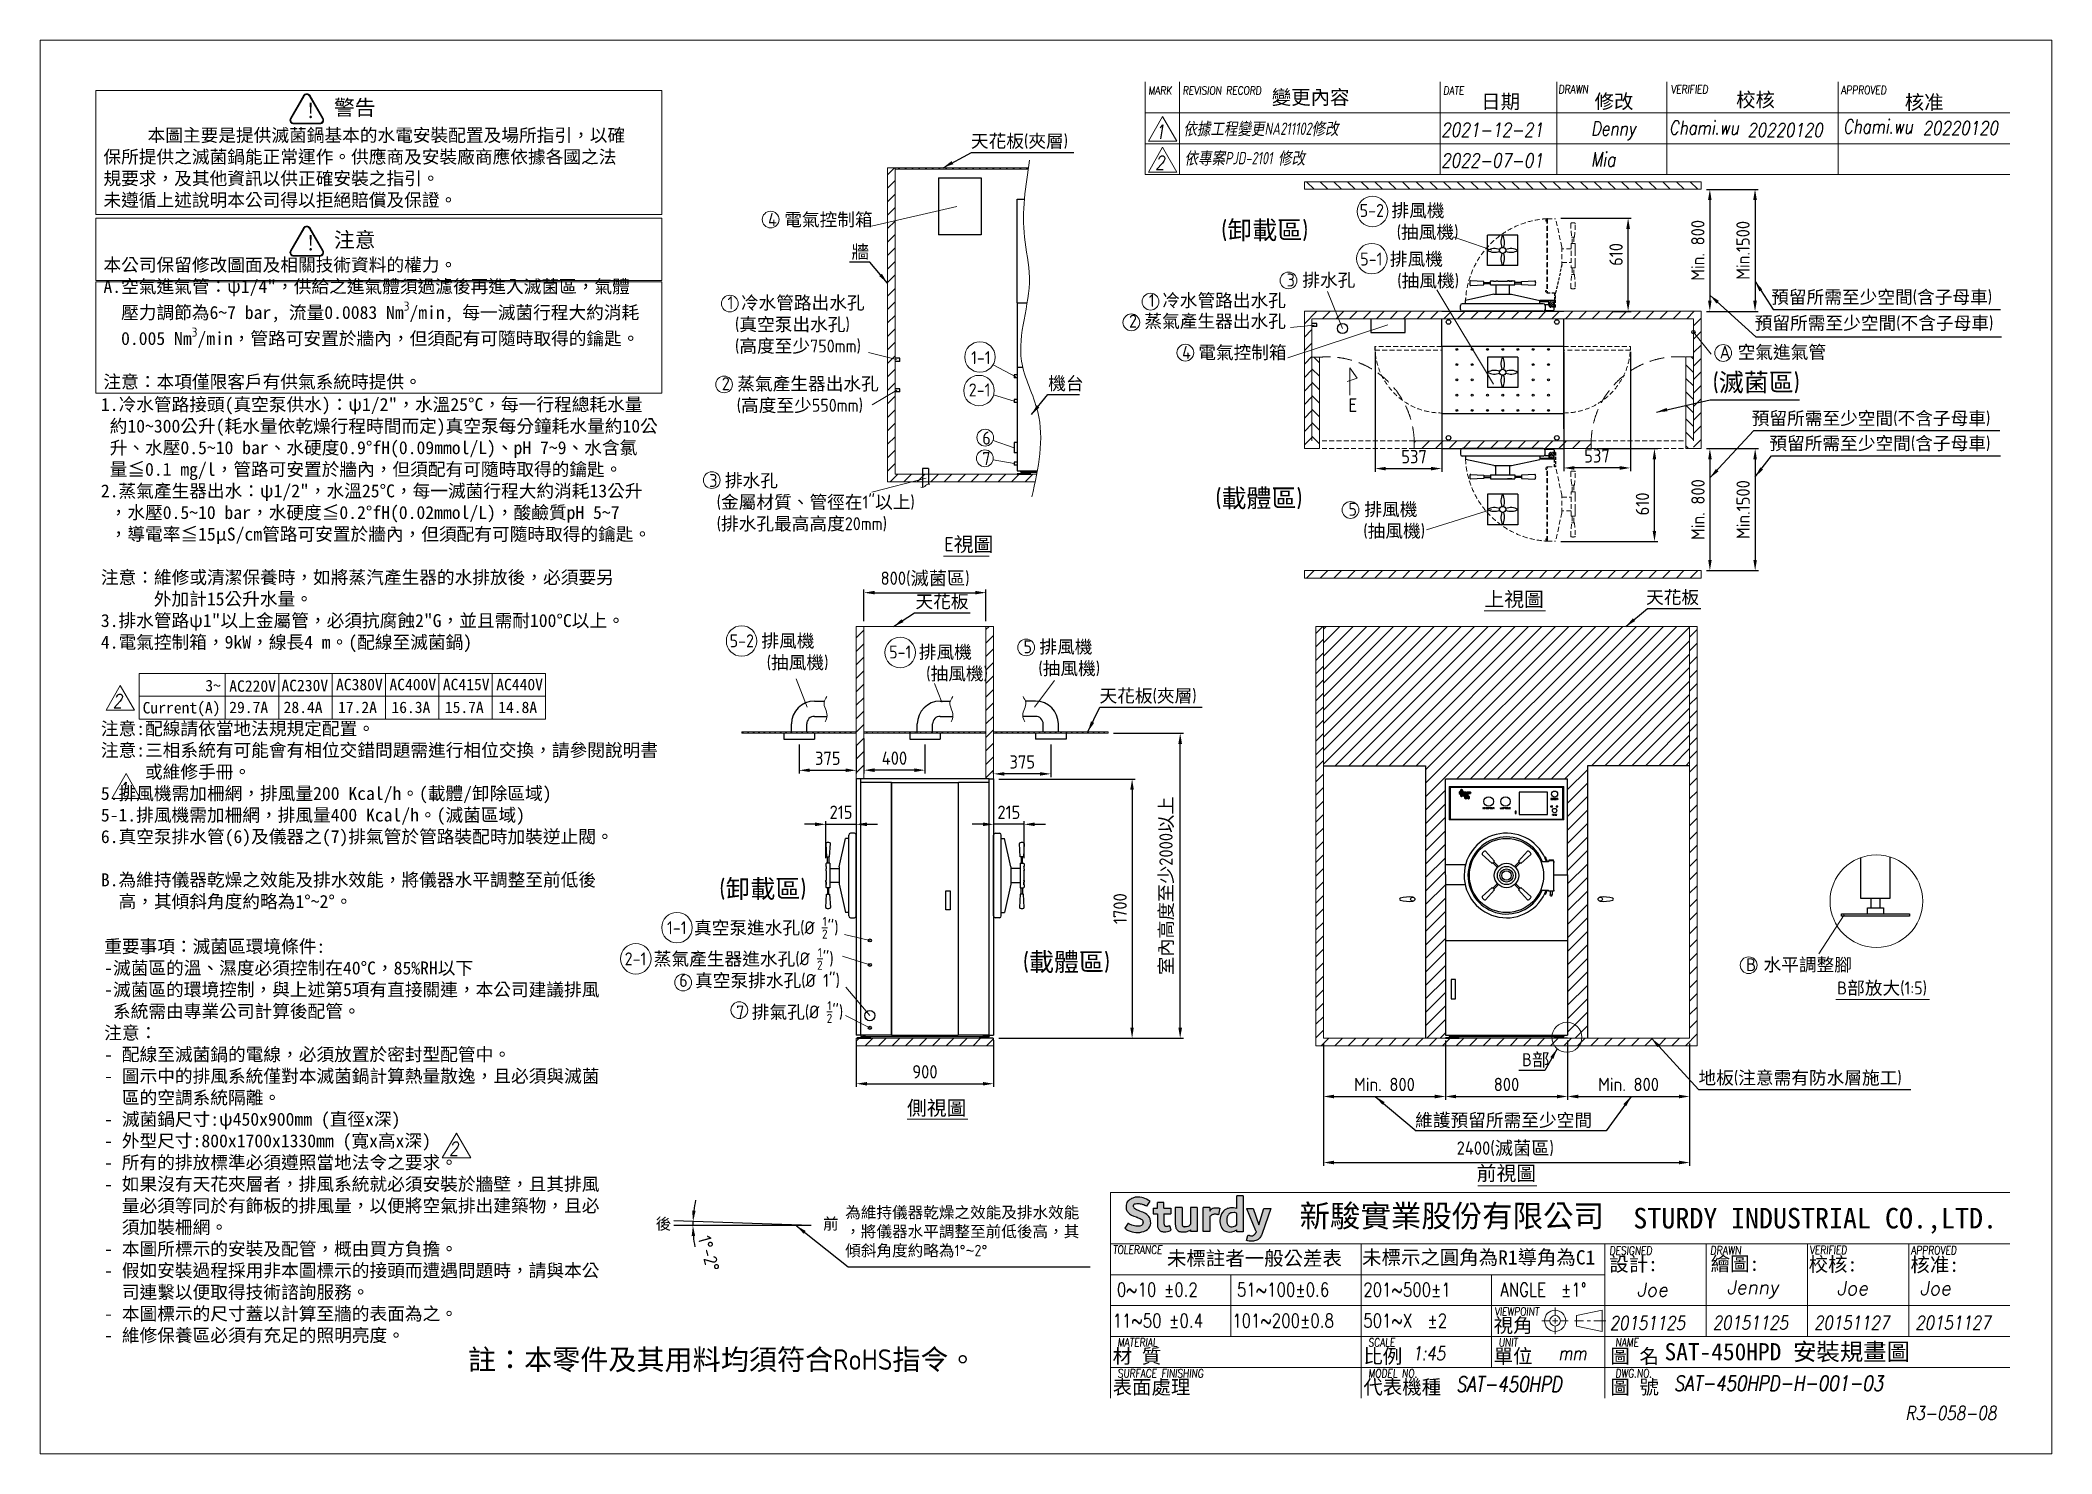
# Model space of a CAD drawing. Header units: millimetres. Extents: x -406921 to 13185, y -22195 to 9270.
# Drawn here: x 0 to 13185, y 0 to 9270 of the extents above; entities that cross this region are included whole.
import ezdxf

# ---------------------------------------------------------------- set-up
doc = ezdxf.new("R2010")
doc.units = ezdxf.units.MM
doc.header["$MEASUREMENT"] = 0
doc.linetypes.add('CENTER2', pattern=[28.575, 19.05, -3.175, 3.175, -3.175])
doc.linetypes.add('HIDDEN', pattern=[9.525, 6.35, -3.175])
doc.layers.get('0').update_dxf_attribs({"lineweight": 25})
for name, color, linetype, lineweight in [('D', 3, 'Continuous', 13), ('F', 7, 'Continuous', 15), ('H', 2, 'HIDDEN', 15), ('S', 4, 'Continuous', 15), ('T', 4, 'Continuous', 15)]:
    doc.layers.add(name, color=color, linetype=linetype, lineweight=lineweight)
doc.layers.add('HI', color=2, linetype='HIDDEN')
doc.styles.get("Standard").update_dxf_attribs({"font": 'KAIU.TTF'})
doc.styles.add('STU25', font='isocp2.shx')
doc.styles.add('Text', font='romans.shx', dxfattribs={"width": 0.8, "oblique": 10})
doc.dimstyles.new('STU25', dxfattribs={"dimscale": 35, "dimtxt": 2.5, "dimasz": 2, "dimexe": 0.6, "dimexo": 1, "dimgap": 1, "dimtad": 1, "dimdsep": 46, "dimtxsty": 'STU25', "dimcen": 2, "dimazin": 2, "dimtfac": 1, "dimtmove": 0, "dimatfit": 3, "dimfxl": 0, "dimtolj": 1, "dimtzin": 0, "dimarcsym": 0})
doc.dimstyles.new('STU25$7', dxfattribs={"dimscale": 35, "dimtxt": 2.5, "dimasz": 2, "dimexe": 1.25, "dimexo": 0.625, "dimgap": 1, "dimtad": 0, "dimdec": 4, "dimdsep": 46, "dimtxsty": 'STU25', "dimcen": 2.5, "dimazin": 2, "dimtfac": 1, "dimtdec": 4, "dimtmove": 0, "dimatfit": 3, "dimfxl": 0, "dimtolj": 1, "dimtzin": 0, "dimarcsym": 0})
pattern_1 = [(45, (223609.99, 23058.05), (-17.6776695, 17.6776695), [])]
pattern_2 = [(45, (223609.99, 23058.05), (-44.194174, 44.194174), [])]
pattern_3 = [(135, (223609.99, 22712.22), (-44.194174, -44.194174), [])]

msp = doc.modelspace()

# ---------------------------------------------------------------- texts
at = {"attachment_point": 1, "style": 'STU25'}
for s, insert, char_height in [('{\\f標楷體|b0|i0|c136|p65;新駿實業股份有限公司}', (8254.625, 1632.93), 146.25), ('{\\f標楷體|b0|i0|c136|p65;STURDY\\H0.9667x; \\H1.034x;INDUSTRIAL CO.,LTD.}', (10442.236, 1612.679), 135), ('{\\f標楷體|b0|i0|c136|p65;註：本零件及其用料均須符合}RoHS{\\f標楷體|b0|i0|c136|p65;指令。}', (2803.337, 685.321), 135.00867)]:
    msp.add_mtext(s, dxfattribs=dict(at, insert=insert, char_height=char_height))
at = {"layer": 'D', "color": 4}
msp.add_text('SAT-450HPD 安裝規畫圖', height=112.5, dxfattribs=at).set_placement((10646.915, 613.035))
at = {"layer": 'D', "color": 11, "attachment_point": 1, "style": 'STU25'}
for s, insert, char_height in [('{\\f標楷體|b0|i0|c136|p65;!}', (1738.593, 8859.255), 100), ('{\\f標楷體|b0|i0|c136|p65;警告}', (1925.106, 8878.623), 100), ('{\\C3;5-2 \\f標楷體|b0|i0|c136|p65;排風機\\P\\Fisocp2.shx;     (\\f標楷體|b0|i0|c136|p65;抽風機\\Fisocp2.shx;)}', (8648.484, 8195.988), 85), ('{\\C3;4 \\f標楷體|b0|i0|c136|p65;電氣控制箱}', (4770.519, 8136.252), 85), ('{\\f標楷體|b0|i0|c136|p65;!}', (1738.593, 7991.529), 100), ('{\\f標楷體|b0|i0|c136|p65;注意}', (1925.106, 8010.898), 100), ('{\\C3;5-1 \\f標楷體|b0|i0|c136|p65;排風機\\P\\Fisocp2.shx;     (\\f標楷體|b0|i0|c136|p65;抽風機\\Fisocp2.shx;)}', (8651.901, 7877.469), 85), ('{\\C3;3 \\f標楷體|b0|i0|c136|p65;排水孔}', (8170.308, 7739.862), 85), ('{\\C3;1 \\f標楷體|b0|i0|c136|p65;冷水管路出水孔\\P\\Fisocp2.shx; (\\f標楷體|b0|i0|c136|p65;真空泵出水孔\\Fisocp2.shx;)\\P (\\f標楷體|b0|i0|c136|p65;高度至少\\Fisocp2.shx;750mm)}', (4505.259, 7590.608), 85), ('{\\C3;1 \\f標楷體|b0|i0|c136|p65;冷水管路出水孔}', (7266.421, 7605.972), 85), ('{\\C3;2 \\f標楷體|b0|i0|c136|p65;蒸氣產生器出水孔}', (7136.702, 7470.201), 85), ('{\\C3;4 \\f標楷體|b0|i0|c136|p65;電氣控制箱}', (7484.384, 7265.068), 85), ('{\\C3;1-1}', (6101.217, 7231.092), 85), ('{\\C3;2 \\f標楷體|b0|i0|c136|p65;蒸氣產生器出水孔\\P\\Fisocp2.shx;  (\\f標楷體|b0|i0|c136|p65;高度至少\\Fisocp2.shx;550mm)}', (4467.88, 7060.026), 85), ('{\\C3;2-1}', (6085.995, 7018.976), 85), ('{\\C3;6}', (6175.137, 6703.151), 85), ('{\\C3;7}', (6174.964, 6569.32), 85), ('{\\C3;3 \\f標楷體|b0|i0|c136|p65;排水孔\\P\\Fisocp2.shx; (\\f標楷體|b0|i0|c136|p65;金屬材質、管徑在\\Fisocp2.shx;1"\\f標楷體|b0|i0|c136|p65;以上\\Fisocp2.shx;)\\P (\\f標楷體|b0|i0|c136|p65;排水孔最高高度\\Fisocp2.shx;20mm)}', (4385.239, 6425.221), 85), ('{\\C3;5 \\f標楷體|b0|i0|c136|p65;排風機\\P\\Fisocp2.shx;  (\\f標楷體|b0|i0|c136|p65;抽風機\\Fisocp2.shx;)}', (8575.193, 6236.322), 85), ('{\\C3;5-2 \\f標楷體|b0|i0|c136|p65;排風機\\P\\Fisocp2.shx;     (\\f標楷體|b0|i0|c136|p65;抽風機\\Fisocp2.shx;)}', (4518.876, 5373.678), 85), ('{\\C3;5-1 \\f標楷體|b0|i0|c136|p65;排風機\\P\\Fisocp2.shx;     (\\f標楷體|b0|i0|c136|p65;抽風機\\Fisocp2.shx;)}', (5564.269, 5300.54), 85), ('{\\C3;5 \\f標楷體|b0|i0|c136|p65;排風機\\P\\Fisocp2.shx;  (\\f標楷體|b0|i0|c136|p65;抽風機\\Fisocp2.shx;)}', (6445.204, 5334.865), 85), ('{\\f標楷體|b0|i0|c136|p65;3~}', (1082.266, 5075.451), 75), ('{\\f標楷體|b0|i0|c136|p65;AC220V}', (1239.057, 5072.093), 75), ('{\\f標楷體|b0|i0|c136|p65;AC230V}', (1581.174, 5076.107), 75), ('{\\f標楷體|b0|i0|c136|p65;AC380V}', (1939.057, 5082.292), 75), ('{\\f標楷體|b0|i0|c136|p65;AC400V}', (2289.057, 5082.292), 75), ('{\\f標楷體|b0|i0|c136|p65;AC415V}', (2639.057, 5082.292), 75), ('{\\f標楷體|b0|i0|c136|p65;AC440V}', (2989.057, 5082.292), 75), ('{\\f標楷體|b0|i0|c136|p65;Current(A)}', (671.399, 4930.068), 75), ('{\\f標楷體|b0|i0|c136|p65;29.7A}', (1238.941, 4932.738), 75), ('{\\f標楷體|b0|i0|c136|p65;28.4A}', (1595.405, 4932.738), 75), ('{\\f標楷體|b0|i0|c136|p65;17.2A}', (1951.961, 4932.738), 75), ('{\\f標楷體|b0|i0|c136|p65;16.3A}', (2301.961, 4932.738), 75), ('{\\f標楷體|b0|i0|c136|p65;15.7A}', (2651.961, 4932.738), 75), ('{\\f標楷體|b0|i0|c136|p65;14.8A}', (3001.961, 4932.738), 75), ('\\A1;{\\C3;1-1 \\f標楷體|b0|i0|c136|p65;真空泵進水孔\\Fisocp2.shx;(%%c \\H0.7x;\\S1/2;\\H1.429x;")}', (4108.283, 3520.959), 85), ('\\A1;{\\C3;2-1 \\f標楷體|b0|i0|c136|p65;蒸氣產生器進水孔\\Fisocp2.shx;(%%c \\H0.7x;\\S1/2;\\H1.429x;")}', (3830.557, 3317.047), 85), ('{\\C3;6 \\f標楷體|b0|i0|c136|p65;真空泵排水孔\\Fisocp2.shx;(%%c 1")}', (4188.497, 3146.59), 85), ('\\A1;{\\C3;7 \\f標楷體|b0|i0|c136|p65;排氣孔\\Fisocp2.shx;(%%c \\H0.7x;\\S1/2;\\H1.429x;")}', (4561.859, 2968.602), 85)]:
    msp.add_mtext(s, dxfattribs=dict(at, insert=insert, char_height=char_height))
at = {"layer": 'D', "color": 11, "attachment_point": 1}
for s, insert, char_height in [('\\A1;\\P     本圖主要是提供滅菌鍋基本的水電安裝配置及場所指引，以確\\P保所提供之滅菌鍋能正常運作。供應商及安裝廠商應依據各國之法\\P規要求，及其他資訊以供正確安裝之指引。\\P未遵循上述說明本公司得以拒絕賠償及保證。\\P\\P\\P本公司保留修改圖面及相關技術資料的權力。\\PA.空氣進氣管：{\\f細明體|b0|i0|c136|p48;ψ}1/4"，供給之進氣體須過濾後再進入滅菌區，氣體\\P  壓力調節為6~7 bar, 流量0.0083 Nm{\\Fisocp2.shx;\\H0.7x;\\S3^ ;}/min, 每一滅菌行程大約消耗\\P  0.005 Nm{\\Fisocp2.shx;\\H0.7x;\\S3^ ;}/min，管路可安置於牆內，但須配有可隨時取得的鑰匙。\\P\\P注意：本項僅限客戶有供氣系統時提供。', (414.35, 8831.328), 85), ('{\\C3;天花板\\Fisocp2.shx;(\\f標楷體|b0|i0|c136|p65;夾層\\Fisocp2.shx;)}', (6100.17, 8651.117), 85), ('{\\Fisocp2.shx;\\C3;(\\f標楷體|b0|i0|c136|p65;卸載區\\Fisocp2.shx;)}', (7740.792, 8084.982), 120), ('{\\C3;牆}', (5317.522, 7924.718), 85), ('{\\C3;預留所需至少空間\\Fisocp2.shx;(\\f標楷體|b0|i0|c136|p65;含子母車\\Fisocp2.shx;)}', (11345.749, 7628.554), 85), ('{\\C3;預留所需至少空間\\Fisocp2.shx;(\\f標楷體|b0|i0|c136|p65;不含子母車\\Fisocp2.shx;)}', (11237.938, 7457.824), 85), ('{\\Fisocp2.shx;\\C3;A \\f標楷體|b0|i0|c136|p65;空氣進氣管}', (11008.31, 7267.324), 85), ('{\\C3;機台}', (6607.169, 7061.935), 85), ('{\\Fisocp2.shx;\\C3;(\\f標楷體|b0|i0|c136|p65;滅菌區\\Fisocp2.shx;)}', (10962.139, 7086.57), 120), ('1.冷水管路接頭(真空泵供水)：{\\f細明體|b0|i0|c136|p48;ψ}1/2"，水溫25%%DC，每一行程總耗水量\\P 約10~300公升(耗水量依乾燥行程時間而定)真空泵每分鐘耗水量約10公\\P 升、水壓0.5~10 bar、水硬度0.9%%DfH(0.09mmol/L)、pH 7~9、水含氯\\P 量≦0.1 mg/l，管路可安置於牆內，但須配有可隨時取得的鑰匙。\\P2.蒸氣產生器出水：{\\f細明體|b0|i0|c136|p48;ψ}1/2"，水溫25%%DC，每一滅菌行程大約消耗13公升\\P ，水壓0.5~10 bar，水硬度≦0.2%%DfH(0.02mmol/L)，酸鹼質pH 5~7\\P ，導電率≦15μS/cm管路可安置於牆內，但須配有可隨時取得的鑰匙。\\P\\P注意：維修或清潔保養時，如將蒸汽產生器的水排放後，必須要另\\P      外加計15公升水量。\\P3.排水管路{\\f細明體|b0|i0|c136|p48;ψ}1"以上金屬管，必須抗腐蝕2"G，並且需耐100%%DC以上。 \\P4.電氣控制箱，9kW，線長4 m。(配線至滅菌鍋) \\P\\P\\P\\P注意:配線請依當地法規規定配置。\\P{\\fDFKai-SB|b0|i0|c136|p65;注意:三相系統有可能會有相位交錯問題需進行相位交換，請參閱說明書\\P     或維修手冊。}\\P5.排風機需加柵網，排風量200 Kcal/h。(載體/卸除區域)\\P5-1.排風機需加柵網，排風量400 Kcal/h。(滅菌區域)\\P6.真空泵排水管(6)及儀器之(7)排氣管於管路裝配時加裝逆止閥。\\P\\PB.為維持儀器乾燥之效能及排水效能，將儀器水平調整至前低後\\P  高，其傾斜角度約略為1%%D~2%%D。', (397.44, 6923.781), 85), ('{\\C3;預留所需至少空間\\Fisocp2.shx;(\\f標楷體|b0|i0|c136|p65;不含子母車\\Fisocp2.shx;)}', (11218.043, 6833.259), 85), ('{\\C3;預留所需至少空間\\Fisocp2.shx;(\\f標楷體|b0|i0|c136|p65;含子母車\\Fisocp2.shx;)}', (11334.091, 6669.097), 85), ('{\\Fisocp2.shx;\\C3;(\\f標楷體|b0|i0|c136|p65;載體區\\Fisocp2.shx;)}', (7702.595, 6326.993), 120), ('{\\Fisocp2.shx;E}視圖', (5926.408, 6011.846), 95), ('{\\C3;天花板 }', (10525.469, 5659.696), 85), ('{\\C3;天花板 }', (5736.747, 5631.623), 85), ('上視圖', (9466.548, 5651.826), 95), ('{\\C3;天花板\\Fisocp2.shx;(\\f標楷體|b0|i0|c136|p65;夾層\\Fisocp2.shx;)}', (6943.023, 5013.4), 85), ('{\\Fisocp2.shx;\\C3;(\\f標楷體|b0|i0|c136|p65;卸載區\\Fisocp2.shx;)}', (4450.937, 3765.196), 120), ('重要事項：滅菌區環境條件:\\P-滅菌區的溫、濕度必須控制在40%%DC，85%RH以下\\P-滅菌區的環境控制，與上述第5項有直接關連，本公司建議排風\\P 系統需由專業公司計算後配管。\\P注意：\\P- 配線至滅菌鍋的電線，必須放置於密封型配管中。\\P- 圖示中的排風系統僅對本滅菌鍋計算熱量散逸，且必須與滅菌\\P  區的空調系統隔離。\\P- 滅菌鍋尺寸:{\\f細明體|b0|i0|c136|p48;ψ}450x900mm (直徑x深)\\P- 外型尺寸:800x1700x1330mm (寬x高x深)\\P- 所有的排放標準必須遵照當地法令之要求。\\P- 如果沒有天花夾層者，排風系統就必須安裝於牆壁，且其排風\\P  量必須等同於有飾板的排風量，以便將空氣排出建築物，且必\\P  須加裝柵網。\\P- 本圖所標示的安裝及配管，概由買方負擔。\\P- 假如安裝過程採用非本圖標示的接頭而遭遇問題時，請與本公\\P  司連繫以便取得技術諮詢服務。\\P- 本圖標示的尺寸蓋以計算至牆的表面為之。\\P- 維修保養區必須有充足的照明亮度。', (419.298, 3370.132), 85), ('{\\Fisocp2.shx;\\C3;(\\f標楷體|b0|i0|c136|p65;載體區\\Fisocp2.shx;)}', (6441.107, 3285.71), 120), ('{\\Fisocp2.shx;\\C3;B \\f標楷體|b0|i0|c136|p65;水平調整腳}', (11182.079, 3250.056), 85), ('{\\Fisocp2.shx;B}部放大{\\Fisocp2.shx;(1:5)}', (11778.485, 3097.2), 85), ('{\\Fisocp2.shx;\\C3;B\\f標楷體|b0|i0|c136|p65;部}', (9712.428, 2626.912), 85), ('{\\C3;地板\\Fisocp2.shx;(\\f標楷體|b0|i0|c136|p65;注意需有防水層施工\\Fisocp2.shx;)}', (10869.211, 2508.416), 85), ('側視圖', (5681.668, 2315.349), 95), ('{\\C3;維護預留所需至少空間}', (9012.018, 2230.167), 85), ('前視圖', (9415.751, 1887.459), 95), ('{\\C3;為維持儀器乾燥之效能及排水效能\\P，將儀器水平調整至前低後高，其\\P傾斜角度約略為\\Fisocp2.shx;1%%D\\f???|b0|i0|c0|p65;~\\Fisocp2.shx;2%%D}', (5276.541, 1620.532), 75)]:
    msp.add_mtext(s, dxfattribs=dict(at, insert=insert, char_height=char_height))
at = {"layer": 'D', "insert": (8574.534, 6921.822), "char_height": 90, "attachment_point": 1}
msp.add_mtext('{\\Fisocp2.shx;E}', dxfattribs=at)
at = {"layer": 'D', "linetype": 'Continuous', "char_height": 75, "width": 218.181, "attachment_point": 1}
for s, insert in [('{\\Fisocp2.shx; }後', (3991.463, 1545.882)), (' 前', (5080.051, 1546.333))]:
    msp.add_mtext(s, dxfattribs=dict(at, insert=insert))
at = {"layer": 'F', "color": 1, "lineweight": 15, "style": 'Text', "oblique": 5, "width": 0.8}
for s, height, p in [('MARK', 54, (7262.71, 8913.495)), ('REVISION RECORD', 54, (7487.71, 8913.495)), ('DATE', 54, (9195.881, 8913.495)), ('DRAWN', 54, (9951.517, 8921.599)), ('VERIFIED', 54, (10687.987, 8921.486)), ('APPROVED', 54, (11803.126, 8916.138)), ('TOLERANCE', 54, (7030.215, 1310.859)), ('DESIGNED', 54, (10285.55, 1305.54)), ('DRAWN', 56.0451, (10945.495, 1306.543)), ('VERIFIED', 54, (11597.433, 1309.051)), ('APPROVED', 54, (12262.51, 1307.802)), ('VIEWPOINT', 54, (9532.291, 905.859)), ('MATERIAL', 54, (7061.27, 703.359)), ('SCALE', 54, (8704.726, 703.359)), ('UNIT', 54, (9558.77, 703.359)), ('NAME', 54, (10323.477, 703.359)), ('SURFACE FINISHING', 54, (7061.27, 500.859)), ('MODEL NO.', 54, (8704.726, 500.859)), ('DWG.NO.', 54, (10323.477, 500.859))]:
    msp.add_text(s, height=height, dxfattribs=at).set_placement(p)
at = {"layer": 'F', "lineweight": -3}
for s, height, p in [('變更內容', 93.4085, (8072.143, 8849.011)), ('日期', 93.4085, (9444.912, 8821.14)), ('修改', 93.4085, (10188.107, 8821.662)), ('校核', 93.4085, (11115.762, 8832.736)), ('核准', 93.4085, (12221.07, 8816.441)), ('未標註者一般公差表', 93.4085, (7385.183, 1235.261)), ('未標示之圓角為R1導角為C1', 93.40847, (8664.31, 1241.309)), ('設計:', 93.4085, (10284.274, 1197.298)), ('繪圖:', 93.4085, (10949.237, 1199.862)), ('校核:', 93.4085, (11591.381, 1195.874)), ('核准:', 93.4085, (12258.537, 1193.373)), ('視角', 93.4085, (9526.751, 796.024)), ('材 質', 93.4085, (7029.251, 593.524)), ('比例', 93.4085, (8672.707, 593.524)), ('單位', 93.4085, (9526.751, 593.524)), ('圖 名', 93.4085, (10291.458, 593.524)), ('表面處理', 93.4085, (7029.251, 391.024)), ('代表機種', 93.4085, (8672.707, 391.024)), ('圖 號', 93.4085, (10291.458, 391.024))]:
    msp.add_text(s, height=height, dxfattribs=at).set_placement(p)
at = {"layer": 'F', "lineweight": 20, "style": 'Text', "width": 0.8}
for s, p in [('0~10 ±0.2', (7056.741, 1031.022)), ('51~100±0.6', (7844.241, 1031.022)), ('201~500±1', (8672.351, 1031.022)), ('ANGLE  ±1%%D', (9570.421, 1031.022)), ('11~50 ±0.4', (7029.164, 828.522)), ('101~200±0.8', (7813.217, 828.522)), ('501~X  ±2', (8672.351, 828.522))]:
    msp.add_text(s, height=90, dxfattribs=at).set_placement(p)
at = {"layer": 'T', "lineweight": 20, "style": 'Text', "oblique": 10, "width": 0.8}
for s, height, p in [('1', 90, (7308.559, 8624.177)), ('2021-12-21', 92, (9181.965, 8636.986)), ('Denny', 92, (10163.671, 8645.25)), ('Chami.wu', 90, (10675.9, 8650.891)), ('20220120', 90, (11190.032, 8636.716)), ('Chami.wu', 90, (11816.896, 8659.08)), ('20220120', 90, (12338.538, 8648.973)), ('2', 90, (7308.559, 8421.677)), ('2022-07-01', 92, (9181.965, 8434.486)), ('Mia', 92, (10163.671, 8442.75)), ('2', 90, (476.101, 4892.254)), ('1', 90, (513.91, 4314.319)), ('2', 90, (2679.569, 1955.792)), ('20151125', 90, (10287.172, 813.25)), ('20151125', 90, (10962.577, 814.209)), ('20151127', 90, (11626.327, 814.209)), ('20151127', 90, (12290.077, 814.209)), ('1:45', 90, (8993.52, 614.373)), ('mm', 90, (9950.136, 614.628)), ('SAT-450HPD', 99, (9280.48, 406.77)), ('SAT-450HPD-H-001-03', 99, (10708.259, 413.064))]:
    msp.add_text(s, height=height, dxfattribs=at).set_placement(p)
at = {"layer": 'T', "lineweight": 20, "style": 'Text', "oblique": 10}
for s, p in [('Joe', (10464.492, 1031.163)), ('Jenny', (11054.295, 1047.428)), ('Joe', (11776.242, 1041.183)), ('Joe', (12319.342, 1041.183))]:
    msp.add_text(s, height=90, dxfattribs=at).set_placement(p)
at = {"layer": 'T', "linetype": 'Continuous', "lineweight": 20, "attachment_point": 1, "style": 'Text'}
for s, insert, char_height in [('{\\fDFKai-SB|b0|i0|c136|p65;依據工程變更\\Fisocp2.shx|c1;NA211102\\fDFKai-SB|b0|i0|c136|p65;修改}', (7494.168, 8730.261), 80.9991), ('{\\fDFKai-SB|b0|i0|c136|p0;依專案\\Fisocp2.shx|c136;PJD-2101 \\fDFKai-SB|b0|i0|c136|p0;修改}', (7501.093, 8537.047), 80.9991), ('R3-058-08', (12225.83, 312.023), 90)]:
    msp.add_mtext(s, dxfattribs=dict(at, insert=insert, char_height=char_height))

# ---------------------------------------------------------------- blocks, each defined once
blk = doc.blocks.new('m93')
h = blk.add_hatch(color=256)
edge = h.paths.add_edge_path(flags=16)
edge.add_spline(control_points=[(-101, 59), (-101, 59), (-101, 59), (-101, 59), (-101, 59), (-100, 59), (-100, 59), (-100, 59), (-100, 59), (-100, 59), (-99, 59), (-99, 59), (-99, 59), (-99, 59), (-99, 59), (-99, 59), (-99, 59), (-99, 59), (-99, 60), (-99, 60), (-99, 60), (-100, 60), (-100, 60), (-100, 60), (-100, 60), (-100, 60), (-100, 60), (-101, 60), (-101, 60), (-101, 60), (-101, 60), (-101, 60), (-101, 60), (-101, 60), (-101, 59), (-101, 59)], knot_values=[0, 0, 0, 0, 0.111111, 0.111111, 0.111111, 0.111111, 0.222222, 0.222222, 0.222222, 0.222222, 0.333333, 0.333333, 0.333333, 0.333333, 0.444444, 0.444444, 0.444444, 0.444444, 0.555556, 0.555556, 0.555556, 0.555556, 0.666667, 0.666667, 0.666667, 0.666667, 0.777778, 0.777778, 0.777778, 0.777778, 0.888889, 0.888889, 0.888889, 0.888889, 1, 1, 1, 1], degree=3, periodic=0)
edge = h.paths.add_edge_path()
edge.add_spline(control_points=[(-117, 57), (-117, 57), (-116, 57), (-116, 57), (-116, 57), (-116, 57), (-116, 57), (-116, 57), (-116, 57), (-115, 56), (-115, 56), (-115, 56), (-115, 56), (-114, 56), (-114, 56), (-114, 57), (-114, 57), (-114, 57), (-114, 57), (-114, 57), (-114, 57), (-114, 57), (-114, 57), (-114, 57), (-114, 57), (-114, 57), (-114, 58), (-114, 58), (-114, 58), (-114, 58), (-115, 58), (-115, 58), (-115, 58), (-116, 58), (-116, 58), (-116, 58), (-116, 58), (-117, 59), (-117, 59), (-117, 59), (-117, 59), (-117, 60), (-117, 60), (-117, 60), (-117, 60), (-116, 60), (-116, 60), (-116, 61), (-116, 61), (-116, 61), (-115, 61), (-115, 61), (-115, 61), (-114, 61), (-114, 61), (-113, 60), (-113, 60), (-113, 60), (-113, 60), (-113, 59), (-113, 59), (-113, 59), (-114, 59), (-114, 59), (-114, 59), (-114, 59), (-114, 60), (-114, 60), (-114, 60), (-114, 60), (-115, 60), (-115, 60), (-115, 60), (-115, 60), (-115, 60), (-116, 60), (-116, 60), (-116, 60), (-116, 60), (-116, 59), (-116, 59), (-116, 59), (-116, 59), (-116, 59), (-116, 59), (-115, 59), (-115, 59), (-115, 59), (-115, 59), (-114, 59), (-114, 59), (-114, 58), (-114, 58), (-113, 58), (-113, 58), (-113, 58), (-113, 58), (-113, 58), (-113, 57), (-113, 57), (-113, 57), (-113, 57), (-113, 57), (-113, 56), (-113, 56), (-113, 56), (-113, 56), (-114, 56), (-114, 56), (-114, 56), (-114, 56), (-115, 56), (-115, 56), (-115, 56), (-116, 56), (-116, 56), (-116, 56), (-117, 56), (-117, 57), (-117, 57)], knot_values=[0, 0, 0, 0, 0.033333, 0.033333, 0.033333, 0.033333, 0.066667, 0.066667, 0.066667, 0.066667, 0.1, 0.1, 0.1, 0.1, 0.133333, 0.133333, 0.133333, 0.133333, 0.166667, 0.166667, 0.166667, 0.166667, 0.2, 0.2, 0.2, 0.2, 0.233333, 0.233333, 0.233333, 0.233333, 0.266667, 0.266667, 0.266667, 0.266667, 0.3, 0.3, 0.3, 0.3, 0.333333, 0.333333, 0.333333, 0.333333, 0.366667, 0.366667, 0.366667, 0.366667, 0.4, 0.4, 0.4, 0.4, 0.433333, 0.433333, 0.433333, 0.433333, 0.466667, 0.466667, 0.466667, 0.466667, 0.5, 0.5, 0.5, 0.5, 0.533333, 0.533333, 0.533333, 0.533333, 0.566667, 0.566667, 0.566667, 0.566667, 0.6, 0.6, 0.6, 0.6, 0.633333, 0.633333, 0.633333, 0.633333, 0.666667, 0.666667, 0.666667, 0.666667, 0.7, 0.7, 0.7, 0.7, 0.733333, 0.733333, 0.733333, 0.733333, 0.766667, 0.766667, 0.766667, 0.766667, 0.8, 0.8, 0.8, 0.8, 0.833333, 0.833333, 0.833333, 0.833333, 0.866667, 0.866667, 0.866667, 0.866667, 0.9, 0.9, 0.9, 0.9, 0.933333, 0.933333, 0.933333, 0.933333, 0.966667, 0.966667, 0.966667, 0.966667, 1, 1, 1, 1], degree=3, periodic=0)
edge = h.paths.add_edge_path()
edge.add_spline(control_points=[(-112, 57), (-112, 57), (-111, 57), (-111, 57), (-111, 57), (-111, 57), (-111, 57), (-111, 57), (-111, 57), (-111, 56), (-111, 56), (-110, 56), (-110, 56), (-110, 56), (-110, 56), (-109, 57), (-109, 57), (-109, 57), (-109, 57), (-109, 57), (-109, 57), (-109, 57), (-109, 57), (-109, 57), (-109, 57), (-109, 57), (-110, 58), (-110, 58), (-110, 58), (-110, 58), (-110, 58), (-110, 58), (-110, 58), (-111, 58), (-111, 58), (-112, 58), (-112, 58), (-112, 59), (-112, 59), (-112, 59), (-112, 59), (-112, 60), (-112, 60), (-112, 60), (-112, 60), (-112, 60), (-112, 60), (-111, 61), (-111, 61), (-111, 61), (-111, 61), (-110, 61), (-110, 61), (-110, 61), (-109, 61), (-109, 60), (-109, 60), (-109, 60), (-108, 60), (-108, 59), (-108, 59), (-108, 59), (-109, 59), (-109, 59), (-109, 59), (-109, 59), (-109, 60), (-110, 60), (-110, 60), (-110, 60), (-110, 60), (-110, 60), (-110, 60), (-111, 60), (-111, 60), (-111, 60), (-111, 60), (-111, 60), (-111, 60), (-111, 59), (-111, 59), (-111, 59), (-111, 59), (-111, 59), (-111, 59), (-111, 59), (-111, 59), (-110, 59), (-110, 59), (-110, 59), (-109, 59), (-109, 58), (-109, 58), (-109, 58), (-109, 58), (-108, 58), (-108, 58), (-108, 58), (-108, 57), (-108, 57), (-108, 57), (-108, 57), (-108, 57), (-108, 56), (-108, 56), (-109, 56), (-109, 56), (-109, 56), (-109, 56), (-109, 56), (-110, 56), (-110, 56), (-110, 56), (-111, 56), (-111, 56), (-112, 56), (-112, 56), (-112, 56), (-112, 57), (-112, 57)], knot_values=[0, 0, 0, 0, 0.033333, 0.033333, 0.033333, 0.033333, 0.066667, 0.066667, 0.066667, 0.066667, 0.1, 0.1, 0.1, 0.1, 0.133333, 0.133333, 0.133333, 0.133333, 0.166667, 0.166667, 0.166667, 0.166667, 0.2, 0.2, 0.2, 0.2, 0.233333, 0.233333, 0.233333, 0.233333, 0.266667, 0.266667, 0.266667, 0.266667, 0.3, 0.3, 0.3, 0.3, 0.333333, 0.333333, 0.333333, 0.333333, 0.366667, 0.366667, 0.366667, 0.366667, 0.4, 0.4, 0.4, 0.4, 0.433333, 0.433333, 0.433333, 0.433333, 0.466667, 0.466667, 0.466667, 0.466667, 0.5, 0.5, 0.5, 0.5, 0.533333, 0.533333, 0.533333, 0.533333, 0.566667, 0.566667, 0.566667, 0.566667, 0.6, 0.6, 0.6, 0.6, 0.633333, 0.633333, 0.633333, 0.633333, 0.666667, 0.666667, 0.666667, 0.666667, 0.7, 0.7, 0.7, 0.7, 0.733333, 0.733333, 0.733333, 0.733333, 0.766667, 0.766667, 0.766667, 0.766667, 0.8, 0.8, 0.8, 0.8, 0.833333, 0.833333, 0.833333, 0.833333, 0.866667, 0.866667, 0.866667, 0.866667, 0.9, 0.9, 0.9, 0.9, 0.933333, 0.933333, 0.933333, 0.933333, 0.966667, 0.966667, 0.966667, 0.966667, 1, 1, 1, 1], degree=3, periodic=0)
edge = h.paths.add_edge_path()
edge.add_spline(control_points=[(-107, 61), (-107, 61), (-106, 61), (-106, 61), (-106, 61), (-106, 61), (-106, 58), (-106, 58), (-106, 58), (-106, 58), (-106, 57), (-106, 57), (-106, 57), (-106, 57), (-106, 57), (-106, 57), (-106, 57), (-106, 56), (-106, 56), (-105, 56), (-105, 56), (-105, 56), (-105, 56), (-105, 57), (-105, 57), (-105, 57), (-104, 57), (-104, 57), (-104, 57), (-104, 57), (-104, 57), (-104, 58), (-104, 58), (-104, 58), (-104, 61), (-104, 61), (-104, 61), (-104, 61), (-103, 61), (-103, 61), (-103, 61), (-103, 61), (-103, 58), (-103, 58), (-103, 58), (-103, 57), (-103, 57), (-103, 57), (-103, 57), (-104, 56), (-104, 56), (-104, 56), (-104, 56), (-104, 56), (-104, 56), (-104, 56), (-104, 56), (-105, 56), (-105, 56), (-105, 56), (-105, 56), (-106, 56), (-106, 56), (-106, 56), (-106, 56), (-107, 56), (-107, 56), (-107, 56), (-107, 56), (-107, 56), (-107, 56), (-107, 57), (-107, 57), (-107, 57), (-107, 57), (-107, 58), (-107, 58), (-107, 58), (-107, 61), (-107, 61)], knot_values=[0, 0, 0, 0, 0.05, 0.05, 0.05, 0.05, 0.1, 0.1, 0.1, 0.1, 0.15, 0.15, 0.15, 0.15, 0.2, 0.2, 0.2, 0.2, 0.25, 0.25, 0.25, 0.25, 0.3, 0.3, 0.3, 0.3, 0.35, 0.35, 0.35, 0.35, 0.4, 0.4, 0.4, 0.4, 0.45, 0.45, 0.45, 0.45, 0.5, 0.5, 0.5, 0.5, 0.55, 0.55, 0.55, 0.55, 0.6, 0.6, 0.6, 0.6, 0.65, 0.65, 0.65, 0.65, 0.7, 0.7, 0.7, 0.7, 0.75, 0.75, 0.75, 0.75, 0.8, 0.8, 0.8, 0.8, 0.85, 0.85, 0.85, 0.85, 0.9, 0.9, 0.9, 0.9, 0.95, 0.95, 0.95, 0.95, 1, 1, 1, 1], degree=3, periodic=0)
edge = h.paths.add_edge_path()
edge.add_spline(control_points=[(-102, 56), (-102, 56), (-102, 61), (-102, 61), (-102, 61), (-102, 61), (-100, 61), (-100, 61), (-100, 61), (-100, 61), (-99, 61), (-99, 61), (-99, 61), (-99, 60), (-99, 60), (-98, 60), (-98, 60), (-98, 60), (-98, 60), (-98, 59), (-98, 59), (-98, 59), (-98, 59), (-99, 58), (-99, 58), (-99, 58), (-99, 58), (-100, 58), (-100, 58), (-99, 58), (-99, 58), (-99, 57), (-99, 57), (-99, 57), (-99, 57), (-98, 57), (-98, 57), (-98, 57), (-98, 56), (-98, 56), (-98, 56), (-98, 56), (-99, 56), (-99, 56), (-99, 56), (-99, 56), (-100, 57), (-100, 57), (-100, 57), (-100, 57), (-100, 57), (-100, 57), (-100, 57), (-100, 58), (-101, 58), (-101, 58), (-101, 58), (-101, 58), (-101, 58), (-101, 58), (-101, 58), (-101, 58), (-101, 58), (-101, 58), (-101, 58), (-101, 58), (-101, 56), (-101, 56), (-101, 56), (-101, 56), (-102, 56), (-102, 56)], knot_values=[0, 0, 0, 0, 0.055556, 0.055556, 0.055556, 0.055556, 0.111111, 0.111111, 0.111111, 0.111111, 0.166667, 0.166667, 0.166667, 0.166667, 0.222222, 0.222222, 0.222222, 0.222222, 0.277778, 0.277778, 0.277778, 0.277778, 0.333333, 0.333333, 0.333333, 0.333333, 0.388889, 0.388889, 0.388889, 0.388889, 0.444444, 0.444444, 0.444444, 0.444444, 0.5, 0.5, 0.5, 0.5, 0.555556, 0.555556, 0.555556, 0.555556, 0.611111, 0.611111, 0.611111, 0.611111, 0.666667, 0.666667, 0.666667, 0.666667, 0.722222, 0.722222, 0.722222, 0.722222, 0.777778, 0.777778, 0.777778, 0.777778, 0.833333, 0.833333, 0.833333, 0.833333, 0.888889, 0.888889, 0.888889, 0.888889, 0.944444, 0.944444, 0.944444, 0.944444, 1, 1, 1, 1], degree=3, periodic=0)
edge = h.paths.add_edge_path()
edge.add_spline(control_points=[(-97, 56), (-97, 56), (-97, 61), (-97, 61), (-97, 61), (-97, 61), (-94, 61), (-94, 61), (-94, 61), (-94, 61), (-94, 60), (-94, 60), (-94, 60), (-94, 60), (-96, 60), (-96, 60), (-96, 60), (-96, 60), (-96, 59), (-96, 59), (-96, 59), (-96, 59), (-94, 59), (-94, 59), (-94, 59), (-94, 59), (-94, 58), (-94, 58), (-94, 58), (-94, 58), (-96, 58), (-96, 58), (-96, 58), (-96, 58), (-96, 56), (-96, 56), (-96, 56), (-96, 56), (-94, 56), (-94, 56), (-94, 56), (-94, 56), (-94, 56), (-94, 56), (-94, 56), (-94, 56), (-97, 56), (-97, 56)], knot_values=[0, 0, 0, 0, 0.083333, 0.083333, 0.083333, 0.083333, 0.166667, 0.166667, 0.166667, 0.166667, 0.25, 0.25, 0.25, 0.25, 0.333333, 0.333333, 0.333333, 0.333333, 0.416667, 0.416667, 0.416667, 0.416667, 0.5, 0.5, 0.5, 0.5, 0.583333, 0.583333, 0.583333, 0.583333, 0.666667, 0.666667, 0.666667, 0.666667, 0.75, 0.75, 0.75, 0.75, 0.833333, 0.833333, 0.833333, 0.833333, 0.916667, 0.916667, 0.916667, 0.916667, 1, 1, 1, 1], degree=3, periodic=0)
edge = h.paths.add_edge_path(flags=16)
edge.add_spline(control_points=[(-125, 59), (-125, 59), (-125, 59), (-125, 59), (-125, 59), (-124, 59), (-124, 59), (-124, 59), (-124, 59), (-123, 59), (-123, 59), (-123, 59), (-123, 59), (-123, 59), (-123, 59), (-123, 59), (-123, 59), (-123, 59), (-123, 60), (-123, 60), (-123, 60), (-123, 60), (-124, 60), (-124, 60), (-124, 60), (-124, 60), (-124, 60), (-124, 60), (-124, 60), (-124, 60), (-125, 60), (-125, 60), (-125, 60), (-125, 60), (-125, 59), (-125, 59)], knot_values=[0, 0, 0, 0, 0.111111, 0.111111, 0.111111, 0.111111, 0.222222, 0.222222, 0.222222, 0.222222, 0.333333, 0.333333, 0.333333, 0.333333, 0.444444, 0.444444, 0.444444, 0.444444, 0.555556, 0.555556, 0.555556, 0.555556, 0.666667, 0.666667, 0.666667, 0.666667, 0.777778, 0.777778, 0.777778, 0.777778, 0.888889, 0.888889, 0.888889, 0.888889, 1, 1, 1, 1], degree=3, periodic=0)
edge = h.paths.add_edge_path(flags=16)
edge.add_spline(control_points=[(-130, 60), (-130, 60), (-130, 58), (-130, 58), (-130, 58), (-130, 58), (-129, 58), (-129, 58), (-129, 58), (-129, 58), (-129, 58), (-129, 58), (-129, 58), (-128, 59), (-128, 59), (-128, 59), (-128, 59), (-128, 59), (-128, 59), (-128, 59), (-128, 59), (-128, 59), (-128, 59), (-128, 60), (-128, 60), (-128, 60), (-129, 60), (-129, 60), (-129, 60), (-129, 60), (-129, 60), (-129, 60), (-129, 60), (-129, 60), (-130, 60), (-130, 60)], knot_values=[0, 0, 0, 0, 0.111111, 0.111111, 0.111111, 0.111111, 0.222222, 0.222222, 0.222222, 0.222222, 0.333333, 0.333333, 0.333333, 0.333333, 0.444444, 0.444444, 0.444444, 0.444444, 0.555556, 0.555556, 0.555556, 0.555556, 0.666667, 0.666667, 0.666667, 0.666667, 0.777778, 0.777778, 0.777778, 0.777778, 0.888889, 0.888889, 0.888889, 0.888889, 1, 1, 1, 1], degree=3, periodic=0)
edge = h.paths.add_edge_path(flags=16)
edge.add_spline(control_points=[(-137, 59), (-137, 59), (-136, 59), (-136, 59), (-136, 59), (-136, 59), (-135, 59), (-135, 59), (-135, 59), (-135, 59), (-135, 59), (-135, 59), (-135, 59), (-135, 59), (-135, 59), (-135, 59), (-135, 59), (-135, 59), (-135, 60), (-135, 60), (-135, 60), (-135, 60), (-135, 60), (-135, 60), (-135, 60), (-136, 60), (-136, 60), (-136, 60), (-136, 60), (-136, 60), (-137, 60), (-137, 60), (-137, 60), (-137, 60), (-137, 59), (-137, 59)], knot_values=[0, 0, 0, 0, 0.111111, 0.111111, 0.111111, 0.111111, 0.222222, 0.222222, 0.222222, 0.222222, 0.333333, 0.333333, 0.333333, 0.333333, 0.444444, 0.444444, 0.444444, 0.444444, 0.555556, 0.555556, 0.555556, 0.555556, 0.666667, 0.666667, 0.666667, 0.666667, 0.777778, 0.777778, 0.777778, 0.777778, 0.888889, 0.888889, 0.888889, 0.888889, 1, 1, 1, 1], degree=3, periodic=0)
edge = h.paths.add_edge_path(flags=16)
edge.add_spline(control_points=[(-147, 60), (-147, 60), (-147, 59), (-147, 59), (-147, 59), (-147, 59), (-146, 59), (-146, 59), (-146, 59), (-146, 59), (-145, 59), (-145, 59), (-145, 59), (-145, 59), (-145, 59), (-145, 59), (-145, 59), (-145, 59), (-145, 59), (-145, 59), (-145, 59), (-145, 59), (-145, 60), (-145, 60), (-145, 60), (-145, 60), (-145, 60), (-145, 60), (-145, 60), (-145, 60), (-146, 60), (-146, 60), (-146, 60), (-146, 60), (-147, 60), (-147, 60)], knot_values=[0, 0, 0, 0, 0.111111, 0.111111, 0.111111, 0.111111, 0.222222, 0.222222, 0.222222, 0.222222, 0.333333, 0.333333, 0.333333, 0.333333, 0.444444, 0.444444, 0.444444, 0.444444, 0.555556, 0.555556, 0.555556, 0.555556, 0.666667, 0.666667, 0.666667, 0.666667, 0.777778, 0.777778, 0.777778, 0.777778, 0.888889, 0.888889, 0.888889, 0.888889, 1, 1, 1, 1], degree=3, periodic=0)
edge = h.paths.add_edge_path()
edge.add_spline(control_points=[(-148, 61), (-148, 61), (-146, 61), (-146, 61), (-146, 61), (-145, 61), (-145, 61), (-145, 61), (-145, 61), (-145, 61), (-144, 61), (-144, 60), (-144, 60), (-144, 60), (-144, 60), (-144, 60), (-144, 60), (-144, 60), (-144, 60), (-144, 59), (-144, 59), (-144, 59), (-144, 59), (-144, 59), (-144, 59), (-144, 59), (-144, 58), (-144, 58), (-144, 58), (-144, 58), (-144, 58), (-144, 58), (-144, 58), (-143, 58), (-143, 57), (-143, 57), (-143, 57), (-143, 57), (-143, 57), (-144, 56), (-144, 56), (-144, 56), (-144, 56), (-144, 56), (-144, 56), (-144, 56), (-144, 56), (-145, 56), (-145, 56), (-145, 56), (-145, 56), (-146, 56), (-146, 56), (-146, 56), (-148, 56), (-148, 56), (-148, 56), (-148, 56), (-148, 61), (-148, 61)], knot_values=[0, 0, 0, 0, 0.066667, 0.066667, 0.066667, 0.066667, 0.133333, 0.133333, 0.133333, 0.133333, 0.2, 0.2, 0.2, 0.2, 0.266667, 0.266667, 0.266667, 0.266667, 0.333333, 0.333333, 0.333333, 0.333333, 0.4, 0.4, 0.4, 0.4, 0.466667, 0.466667, 0.466667, 0.466667, 0.533333, 0.533333, 0.533333, 0.533333, 0.6, 0.6, 0.6, 0.6, 0.666667, 0.666667, 0.666667, 0.666667, 0.733333, 0.733333, 0.733333, 0.733333, 0.8, 0.8, 0.8, 0.8, 0.866667, 0.866667, 0.866667, 0.866667, 0.933333, 0.933333, 0.933333, 0.933333, 1, 1, 1, 1], degree=3, periodic=0)
edge = h.paths.add_edge_path(flags=16)
edge.add_spline(control_points=[(-147, 58), (-147, 58), (-147, 56), (-147, 56), (-147, 56), (-147, 56), (-146, 56), (-146, 56), (-146, 56), (-145, 56), (-145, 56), (-145, 56), (-145, 56), (-145, 57), (-145, 57), (-145, 57), (-145, 57), (-145, 57), (-144, 57), (-144, 57), (-144, 57), (-144, 57), (-144, 57), (-145, 58), (-145, 58), (-145, 58), (-145, 58), (-145, 58), (-145, 58), (-145, 58), (-145, 58), (-146, 58), (-146, 58), (-146, 58), (-147, 58), (-147, 58)], knot_values=[0, 0, 0, 0, 0.111111, 0.111111, 0.111111, 0.111111, 0.222222, 0.222222, 0.222222, 0.222222, 0.333333, 0.333333, 0.333333, 0.333333, 0.444444, 0.444444, 0.444444, 0.444444, 0.555556, 0.555556, 0.555556, 0.555556, 0.666667, 0.666667, 0.666667, 0.666667, 0.777778, 0.777778, 0.777778, 0.777778, 0.888889, 0.888889, 0.888889, 0.888889, 1, 1, 1, 1], degree=3, periodic=0)
edge = h.paths.add_edge_path()
edge.add_spline(control_points=[(-143, 56), (-143, 56), (-143, 61), (-143, 61), (-143, 61), (-143, 61), (-139, 61), (-139, 61), (-139, 61), (-139, 61), (-139, 60), (-139, 60), (-139, 60), (-139, 60), (-142, 60), (-142, 60), (-142, 60), (-142, 60), (-142, 59), (-142, 59), (-142, 59), (-142, 59), (-139, 59), (-139, 59), (-139, 59), (-139, 59), (-139, 58), (-139, 58), (-139, 58), (-139, 58), (-142, 58), (-142, 58), (-142, 58), (-142, 58), (-142, 56), (-142, 56), (-142, 56), (-142, 56), (-139, 56), (-139, 56), (-139, 56), (-139, 56), (-139, 56), (-139, 56), (-139, 56), (-139, 56), (-143, 56), (-143, 56)], knot_values=[0, 0, 0, 0, 0.083333, 0.083333, 0.083333, 0.083333, 0.166667, 0.166667, 0.166667, 0.166667, 0.25, 0.25, 0.25, 0.25, 0.333333, 0.333333, 0.333333, 0.333333, 0.416667, 0.416667, 0.416667, 0.416667, 0.5, 0.5, 0.5, 0.5, 0.583333, 0.583333, 0.583333, 0.583333, 0.666667, 0.666667, 0.666667, 0.666667, 0.75, 0.75, 0.75, 0.75, 0.833333, 0.833333, 0.833333, 0.833333, 0.916667, 0.916667, 0.916667, 0.916667, 1, 1, 1, 1], degree=3, periodic=0)
edge = h.paths.add_edge_path()
edge.add_spline(control_points=[(-138, 56), (-138, 56), (-138, 61), (-138, 61), (-138, 61), (-138, 61), (-136, 61), (-136, 61), (-136, 61), (-135, 61), (-135, 61), (-135, 61), (-135, 61), (-134, 60), (-134, 60), (-134, 60), (-134, 60), (-134, 60), (-134, 60), (-134, 59), (-134, 59), (-134, 59), (-134, 59), (-134, 58), (-134, 58), (-134, 58), (-135, 58), (-135, 58), (-135, 58), (-135, 58), (-135, 58), (-135, 57), (-135, 57), (-135, 57), (-134, 57), (-134, 57), (-134, 57), (-134, 57), (-133, 56), (-133, 56), (-133, 56), (-133, 56), (-135, 56), (-135, 56), (-135, 56), (-135, 56), (-135, 57), (-135, 57), (-135, 57), (-136, 57), (-136, 57), (-136, 57), (-136, 57), (-136, 58), (-136, 58), (-136, 58), (-136, 58), (-136, 58), (-137, 58), (-137, 58), (-137, 58), (-137, 58), (-137, 58), (-137, 58), (-137, 58), (-137, 58), (-137, 56), (-137, 56), (-137, 56), (-137, 56), (-138, 56), (-138, 56)], knot_values=[0, 0, 0, 0, 0.055556, 0.055556, 0.055556, 0.055556, 0.111111, 0.111111, 0.111111, 0.111111, 0.166667, 0.166667, 0.166667, 0.166667, 0.222222, 0.222222, 0.222222, 0.222222, 0.277778, 0.277778, 0.277778, 0.277778, 0.333333, 0.333333, 0.333333, 0.333333, 0.388889, 0.388889, 0.388889, 0.388889, 0.444444, 0.444444, 0.444444, 0.444444, 0.5, 0.5, 0.5, 0.5, 0.555556, 0.555556, 0.555556, 0.555556, 0.611111, 0.611111, 0.611111, 0.611111, 0.666667, 0.666667, 0.666667, 0.666667, 0.722222, 0.722222, 0.722222, 0.722222, 0.777778, 0.777778, 0.777778, 0.777778, 0.833333, 0.833333, 0.833333, 0.833333, 0.888889, 0.888889, 0.888889, 0.888889, 0.944444, 0.944444, 0.944444, 0.944444, 1, 1, 1, 1], degree=3, periodic=0)
edge = h.paths.add_edge_path()
edge.add_spline(control_points=[(-131, 56), (-131, 56), (-131, 61), (-131, 61), (-131, 61), (-131, 61), (-129, 61), (-129, 61), (-129, 61), (-129, 61), (-128, 61), (-128, 61), (-128, 61), (-128, 61), (-128, 60), (-127, 60), (-127, 60), (-127, 60), (-127, 60), (-127, 59), (-127, 59), (-127, 59), (-127, 59), (-127, 58), (-127, 58), (-127, 58), (-127, 58), (-128, 58), (-128, 58), (-128, 58), (-128, 58), (-128, 58), (-128, 58), (-128, 58), (-129, 58), (-129, 58), (-129, 58), (-129, 58), (-130, 58), (-130, 58), (-130, 58), (-130, 58), (-130, 56), (-130, 56), (-130, 56), (-130, 56), (-131, 56), (-131, 56)], knot_values=[0, 0, 0, 0, 0.083333, 0.083333, 0.083333, 0.083333, 0.166667, 0.166667, 0.166667, 0.166667, 0.25, 0.25, 0.25, 0.25, 0.333333, 0.333333, 0.333333, 0.333333, 0.416667, 0.416667, 0.416667, 0.416667, 0.5, 0.5, 0.5, 0.5, 0.583333, 0.583333, 0.583333, 0.583333, 0.666667, 0.666667, 0.666667, 0.666667, 0.75, 0.75, 0.75, 0.75, 0.833333, 0.833333, 0.833333, 0.833333, 0.916667, 0.916667, 0.916667, 0.916667, 1, 1, 1, 1], degree=3, periodic=0)
edge = h.paths.add_edge_path()
edge.add_spline(control_points=[(-126, 56), (-126, 56), (-126, 61), (-126, 61), (-126, 61), (-126, 61), (-124, 61), (-124, 61), (-124, 61), (-124, 61), (-123, 61), (-123, 61), (-123, 61), (-123, 60), (-123, 60), (-122, 60), (-122, 60), (-122, 60), (-122, 60), (-122, 59), (-122, 59), (-122, 59), (-122, 59), (-123, 58), (-123, 58), (-123, 58), (-123, 58), (-124, 58), (-124, 58), (-123, 58), (-123, 58), (-123, 57), (-123, 57), (-123, 57), (-123, 57), (-122, 57), (-122, 57), (-122, 57), (-122, 56), (-122, 56), (-122, 56), (-122, 56), (-123, 56), (-123, 56), (-123, 56), (-123, 56), (-124, 57), (-124, 57), (-124, 57), (-124, 57), (-124, 57), (-124, 57), (-124, 57), (-124, 58), (-124, 58), (-125, 58), (-125, 58), (-125, 58), (-125, 58), (-125, 58), (-125, 58), (-125, 58), (-125, 58), (-125, 58), (-125, 58), (-125, 58), (-125, 56), (-125, 56), (-125, 56), (-125, 56), (-126, 56), (-126, 56)], knot_values=[0, 0, 0, 0, 0.055556, 0.055556, 0.055556, 0.055556, 0.111111, 0.111111, 0.111111, 0.111111, 0.166667, 0.166667, 0.166667, 0.166667, 0.222222, 0.222222, 0.222222, 0.222222, 0.277778, 0.277778, 0.277778, 0.277778, 0.333333, 0.333333, 0.333333, 0.333333, 0.388889, 0.388889, 0.388889, 0.388889, 0.444444, 0.444444, 0.444444, 0.444444, 0.5, 0.5, 0.5, 0.5, 0.555556, 0.555556, 0.555556, 0.555556, 0.611111, 0.611111, 0.611111, 0.611111, 0.666667, 0.666667, 0.666667, 0.666667, 0.722222, 0.722222, 0.722222, 0.722222, 0.777778, 0.777778, 0.777778, 0.777778, 0.833333, 0.833333, 0.833333, 0.833333, 0.888889, 0.888889, 0.888889, 0.888889, 0.944444, 0.944444, 0.944444, 0.944444, 1, 1, 1, 1], degree=3, periodic=0)
edge = h.paths.add_edge_path()
edge.add_spline(control_points=[(-121, 56), (-121, 56), (-121, 61), (-121, 61), (-121, 61), (-121, 61), (-118, 61), (-118, 61), (-118, 61), (-118, 61), (-118, 60), (-118, 60), (-118, 60), (-118, 60), (-120, 60), (-120, 60), (-120, 60), (-120, 60), (-120, 59), (-120, 59), (-120, 59), (-120, 59), (-118, 59), (-118, 59), (-118, 59), (-118, 59), (-118, 58), (-118, 58), (-118, 58), (-118, 58), (-120, 58), (-120, 58), (-120, 58), (-120, 58), (-120, 56), (-120, 56), (-120, 56), (-120, 56), (-117, 56), (-117, 56), (-117, 56), (-117, 56), (-117, 56), (-117, 56), (-117, 56), (-117, 56), (-121, 56), (-121, 56)], knot_values=[0, 0, 0, 0, 0.083333, 0.083333, 0.083333, 0.083333, 0.166667, 0.166667, 0.166667, 0.166667, 0.25, 0.25, 0.25, 0.25, 0.333333, 0.333333, 0.333333, 0.333333, 0.416667, 0.416667, 0.416667, 0.416667, 0.5, 0.5, 0.5, 0.5, 0.583333, 0.583333, 0.583333, 0.583333, 0.666667, 0.666667, 0.666667, 0.666667, 0.75, 0.75, 0.75, 0.75, 0.833333, 0.833333, 0.833333, 0.833333, 0.916667, 0.916667, 0.916667, 0.916667, 1, 1, 1, 1], degree=3, periodic=0)
edge = h.paths.add_edge_path(flags=16)
edge.add_spline(control_points=[(-156, 58), (-156, 58), (-156, 60), (-156, 60), (-156, 60), (-156, 60), (-157, 58), (-157, 58), (-157, 58), (-157, 58), (-156, 58), (-156, 58)], knot_values=[0, 0, 0, 0, 0.333333, 0.333333, 0.333333, 0.333333, 0.666667, 0.666667, 0.666667, 0.666667, 1, 1, 1, 1], degree=3, periodic=0)
edge = h.paths.add_edge_path()
edge.add_spline(control_points=[(-165, 57), (-165, 57), (-164, 57), (-164, 57), (-164, 57), (-164, 57), (-165, 56), (-165, 56), (-165, 56), (-165, 56), (-166, 56), (-166, 56), (-166, 56), (-167, 56), (-168, 56), (-168, 56), (-168, 56), (-168, 57), (-169, 57), (-169, 58), (-169, 58), (-169, 59), (-168, 60), (-168, 60), (-168, 60), (-168, 61), (-167, 61), (-166, 61), (-166, 61), (-166, 61), (-165, 61), (-165, 60), (-165, 60), (-165, 60), (-164, 60), (-164, 59), (-164, 59), (-164, 59), (-165, 59), (-165, 59), (-165, 59), (-165, 59), (-165, 60), (-166, 60), (-166, 60), (-166, 60), (-166, 60), (-166, 60), (-166, 60), (-167, 60), (-167, 60), (-167, 60), (-167, 60), (-167, 59), (-168, 59), (-168, 58), (-168, 58), (-168, 58), (-167, 57), (-167, 57), (-167, 57), (-167, 57), (-167, 56), (-166, 56), (-166, 56), (-166, 56), (-166, 56), (-166, 57), (-166, 57), (-165, 57), (-165, 57), (-165, 57)], knot_values=[0, 0, 0, 0, 0.055556, 0.055556, 0.055556, 0.055556, 0.111111, 0.111111, 0.111111, 0.111111, 0.166667, 0.166667, 0.166667, 0.166667, 0.222222, 0.222222, 0.222222, 0.222222, 0.277778, 0.277778, 0.277778, 0.277778, 0.333333, 0.333333, 0.333333, 0.333333, 0.388889, 0.388889, 0.388889, 0.388889, 0.444444, 0.444444, 0.444444, 0.444444, 0.5, 0.5, 0.5, 0.5, 0.555556, 0.555556, 0.555556, 0.555556, 0.611111, 0.611111, 0.611111, 0.611111, 0.666667, 0.666667, 0.666667, 0.666667, 0.722222, 0.722222, 0.722222, 0.722222, 0.777778, 0.777778, 0.777778, 0.777778, 0.833333, 0.833333, 0.833333, 0.833333, 0.888889, 0.888889, 0.888889, 0.888889, 0.944444, 0.944444, 0.944444, 0.944444, 1, 1, 1, 1], degree=3, periodic=0)
edge = h.paths.add_edge_path()
edge.add_spline(control_points=[(-154, 56), (-154, 56), (-155, 56), (-155, 56), (-155, 56), (-155, 56), (-155, 57), (-155, 57), (-155, 57), (-155, 57), (-157, 57), (-157, 57), (-157, 57), (-157, 57), (-158, 56), (-158, 56), (-158, 56), (-158, 56), (-159, 56), (-159, 56), (-159, 56), (-159, 56), (-157, 61), (-157, 61), (-157, 61), (-157, 61), (-156, 61), (-156, 61), (-156, 61), (-156, 61), (-154, 56), (-154, 56)], knot_values=[0, 0, 0, 0, 0.125, 0.125, 0.125, 0.125, 0.25, 0.25, 0.25, 0.25, 0.375, 0.375, 0.375, 0.375, 0.5, 0.5, 0.5, 0.5, 0.625, 0.625, 0.625, 0.625, 0.75, 0.75, 0.75, 0.75, 0.875, 0.875, 0.875, 0.875, 1, 1, 1, 1], degree=3, periodic=0)
edge = h.paths.add_edge_path()
edge.add_spline(control_points=[(-163, 56), (-163, 56), (-163, 61), (-163, 61), (-163, 61), (-163, 61), (-162, 61), (-162, 61), (-162, 61), (-162, 61), (-162, 59), (-162, 59), (-162, 59), (-162, 59), (-160, 59), (-160, 59), (-160, 59), (-160, 59), (-160, 61), (-160, 61), (-160, 61), (-160, 61), (-159, 61), (-159, 61), (-159, 61), (-159, 61), (-159, 56), (-159, 56), (-159, 56), (-159, 56), (-160, 56), (-160, 56), (-160, 56), (-160, 56), (-160, 58), (-160, 58), (-160, 58), (-160, 58), (-162, 58), (-162, 58), (-162, 58), (-162, 58), (-162, 56), (-162, 56), (-162, 56), (-162, 56), (-163, 56), (-163, 56)], knot_values=[0, 0, 0, 0, 0.083333, 0.083333, 0.083333, 0.083333, 0.166667, 0.166667, 0.166667, 0.166667, 0.25, 0.25, 0.25, 0.25, 0.333333, 0.333333, 0.333333, 0.333333, 0.416667, 0.416667, 0.416667, 0.416667, 0.5, 0.5, 0.5, 0.5, 0.583333, 0.583333, 0.583333, 0.583333, 0.666667, 0.666667, 0.666667, 0.666667, 0.75, 0.75, 0.75, 0.75, 0.833333, 0.833333, 0.833333, 0.833333, 0.916667, 0.916667, 0.916667, 0.916667, 1, 1, 1, 1], degree=3, periodic=0)
edge = h.paths.add_edge_path()
edge.add_spline(control_points=[(-153, 56), (-153, 56), (-153, 61), (-153, 61), (-153, 61), (-153, 61), (-152, 61), (-152, 61), (-152, 61), (-152, 61), (-151, 57), (-151, 57), (-151, 57), (-151, 57), (-150, 61), (-150, 61), (-150, 61), (-150, 61), (-149, 61), (-149, 61), (-149, 61), (-149, 61), (-149, 56), (-149, 56), (-149, 56), (-149, 56), (-150, 56), (-150, 56), (-150, 56), (-150, 56), (-150, 60), (-150, 60), (-150, 60), (-150, 60), (-151, 56), (-151, 56), (-151, 56), (-151, 56), (-152, 56), (-152, 56), (-152, 56), (-152, 56), (-153, 60), (-153, 60), (-153, 60), (-153, 60), (-153, 56), (-153, 56), (-153, 56), (-153, 56), (-153, 56), (-153, 56)], knot_values=[0, 0, 0, 0, 0.076923, 0.076923, 0.076923, 0.076923, 0.153846, 0.153846, 0.153846, 0.153846, 0.230769, 0.230769, 0.230769, 0.230769, 0.307692, 0.307692, 0.307692, 0.307692, 0.384615, 0.384615, 0.384615, 0.384615, 0.461538, 0.461538, 0.461538, 0.461538, 0.538462, 0.538462, 0.538462, 0.538462, 0.615385, 0.615385, 0.615385, 0.615385, 0.692308, 0.692308, 0.692308, 0.692308, 0.769231, 0.769231, 0.769231, 0.769231, 0.846154, 0.846154, 0.846154, 0.846154, 0.923077, 0.923077, 0.923077, 0.923077, 1, 1, 1, 1], degree=3, periodic=0)
for points, knots in [([(-165, 57), (-165, 57), (-164, 57), (-164, 57), (-164, 57), (-164, 57), (-165, 56), (-165, 56), (-165, 56), (-165, 56), (-166, 56), (-166, 56), (-166, 56), (-167, 56), (-168, 56), (-168, 56), (-168, 56), (-168, 57), (-169, 57), (-169, 58), (-169, 58), (-169, 59), (-168, 60), (-168, 60), (-168, 60), (-168, 61), (-167, 61), (-166, 61), (-166, 61), (-166, 61), (-165, 61), (-165, 60), (-165, 60), (-165, 60), (-164, 60), (-164, 59), (-164, 59), (-164, 59), (-165, 59), (-165, 59), (-165, 59), (-165, 59), (-165, 60), (-166, 60), (-166, 60), (-166, 60), (-166, 60), (-166, 60), (-166, 60), (-167, 60), (-167, 60), (-167, 60), (-167, 60), (-167, 59), (-168, 59), (-168, 58), (-168, 58), (-168, 58), (-167, 57), (-167, 57), (-167, 57), (-167, 57), (-167, 56), (-166, 56), (-166, 56), (-166, 56), (-166, 56), (-166, 57), (-166, 57), (-165, 57), (-165, 57), (-165, 57)], [0, 0, 0, 0, 0.055556, 0.055556, 0.055556, 0.055556, 0.111111, 0.111111, 0.111111, 0.111111, 0.166667, 0.166667, 0.166667, 0.166667, 0.222222, 0.222222, 0.222222, 0.222222, 0.277778, 0.277778, 0.277778, 0.277778, 0.333333, 0.333333, 0.333333, 0.333333, 0.388889, 0.388889, 0.388889, 0.388889, 0.444444, 0.444444, 0.444444, 0.444444, 0.5, 0.5, 0.5, 0.5, 0.555556, 0.555556, 0.555556, 0.555556, 0.611111, 0.611111, 0.611111, 0.611111, 0.666667, 0.666667, 0.666667, 0.666667, 0.722222, 0.722222, 0.722222, 0.722222, 0.777778, 0.777778, 0.777778, 0.777778, 0.833333, 0.833333, 0.833333, 0.833333, 0.888889, 0.888889, 0.888889, 0.888889, 0.944444, 0.944444, 0.944444, 0.944444, 1, 1, 1, 1]), ([(-163, 56), (-163, 56), (-163, 61), (-163, 61), (-163, 61), (-163, 61), (-162, 61), (-162, 61), (-162, 61), (-162, 61), (-162, 59), (-162, 59), (-162, 59), (-162, 59), (-160, 59), (-160, 59), (-160, 59), (-160, 59), (-160, 61), (-160, 61), (-160, 61), (-160, 61), (-159, 61), (-159, 61), (-159, 61), (-159, 61), (-159, 56), (-159, 56), (-159, 56), (-159, 56), (-160, 56), (-160, 56), (-160, 56), (-160, 56), (-160, 58), (-160, 58), (-160, 58), (-160, 58), (-162, 58), (-162, 58), (-162, 58), (-162, 58), (-162, 56), (-162, 56), (-162, 56), (-162, 56), (-163, 56), (-163, 56)], [0, 0, 0, 0, 0.083333, 0.083333, 0.083333, 0.083333, 0.166667, 0.166667, 0.166667, 0.166667, 0.25, 0.25, 0.25, 0.25, 0.333333, 0.333333, 0.333333, 0.333333, 0.416667, 0.416667, 0.416667, 0.416667, 0.5, 0.5, 0.5, 0.5, 0.583333, 0.583333, 0.583333, 0.583333, 0.666667, 0.666667, 0.666667, 0.666667, 0.75, 0.75, 0.75, 0.75, 0.833333, 0.833333, 0.833333, 0.833333, 0.916667, 0.916667, 0.916667, 0.916667, 1, 1, 1, 1]), ([(-154, 56), (-154, 56), (-155, 56), (-155, 56), (-155, 56), (-155, 56), (-155, 57), (-155, 57), (-155, 57), (-155, 57), (-157, 57), (-157, 57), (-157, 57), (-157, 57), (-158, 56), (-158, 56), (-158, 56), (-158, 56), (-159, 56), (-159, 56), (-159, 56), (-159, 56), (-157, 61), (-157, 61), (-157, 61), (-157, 61), (-156, 61), (-156, 61), (-156, 61), (-156, 61), (-154, 56), (-154, 56)], [0, 0, 0, 0, 0.125, 0.125, 0.125, 0.125, 0.25, 0.25, 0.25, 0.25, 0.375, 0.375, 0.375, 0.375, 0.5, 0.5, 0.5, 0.5, 0.625, 0.625, 0.625, 0.625, 0.75, 0.75, 0.75, 0.75, 0.875, 0.875, 0.875, 0.875, 1, 1, 1, 1]), ([(-156, 58), (-156, 58), (-156, 60), (-156, 60), (-156, 60), (-156, 60), (-157, 58), (-157, 58), (-157, 58), (-157, 58), (-156, 58), (-156, 58)], [0, 0, 0, 0, 0.333333, 0.333333, 0.333333, 0.333333, 0.666667, 0.666667, 0.666667, 0.666667, 1, 1, 1, 1]), ([(-153, 56), (-153, 56), (-153, 61), (-153, 61), (-153, 61), (-153, 61), (-152, 61), (-152, 61), (-152, 61), (-152, 61), (-151, 57), (-151, 57), (-151, 57), (-151, 57), (-150, 61), (-150, 61), (-150, 61), (-150, 61), (-149, 61), (-149, 61), (-149, 61), (-149, 61), (-149, 56), (-149, 56), (-149, 56), (-149, 56), (-150, 56), (-150, 56), (-150, 56), (-150, 56), (-150, 60), (-150, 60), (-150, 60), (-150, 60), (-151, 56), (-151, 56), (-151, 56), (-151, 56), (-152, 56), (-152, 56), (-152, 56), (-152, 56), (-153, 60), (-153, 60), (-153, 60), (-153, 60), (-153, 56), (-153, 56), (-153, 56), (-153, 56), (-153, 56), (-153, 56)], [0, 0, 0, 0, 0.076923, 0.076923, 0.076923, 0.076923, 0.153846, 0.153846, 0.153846, 0.153846, 0.230769, 0.230769, 0.230769, 0.230769, 0.307692, 0.307692, 0.307692, 0.307692, 0.384615, 0.384615, 0.384615, 0.384615, 0.461538, 0.461538, 0.461538, 0.461538, 0.538462, 0.538462, 0.538462, 0.538462, 0.615385, 0.615385, 0.615385, 0.615385, 0.692308, 0.692308, 0.692308, 0.692308, 0.769231, 0.769231, 0.769231, 0.769231, 0.846154, 0.846154, 0.846154, 0.846154, 0.923077, 0.923077, 0.923077, 0.923077, 1, 1, 1, 1]), ([(-148, 61), (-148, 61), (-146, 61), (-146, 61), (-146, 61), (-145, 61), (-145, 61), (-145, 61), (-145, 61), (-145, 61), (-144, 61), (-144, 60), (-144, 60), (-144, 60), (-144, 60), (-144, 60), (-144, 60), (-144, 60), (-144, 60), (-144, 59), (-144, 59), (-144, 59), (-144, 59), (-144, 59), (-144, 59), (-144, 59), (-144, 58), (-144, 58), (-144, 58), (-144, 58), (-144, 58), (-144, 58), (-144, 58), (-143, 58), (-143, 57), (-143, 57), (-143, 57), (-143, 57), (-143, 57), (-144, 56), (-144, 56), (-144, 56), (-144, 56), (-144, 56), (-144, 56), (-144, 56), (-144, 56), (-145, 56), (-145, 56), (-145, 56), (-145, 56), (-146, 56), (-146, 56), (-146, 56), (-148, 56), (-148, 56), (-148, 56), (-148, 56), (-148, 61), (-148, 61)], [0, 0, 0, 0, 0.066667, 0.066667, 0.066667, 0.066667, 0.133333, 0.133333, 0.133333, 0.133333, 0.2, 0.2, 0.2, 0.2, 0.266667, 0.266667, 0.266667, 0.266667, 0.333333, 0.333333, 0.333333, 0.333333, 0.4, 0.4, 0.4, 0.4, 0.466667, 0.466667, 0.466667, 0.466667, 0.533333, 0.533333, 0.533333, 0.533333, 0.6, 0.6, 0.6, 0.6, 0.666667, 0.666667, 0.666667, 0.666667, 0.733333, 0.733333, 0.733333, 0.733333, 0.8, 0.8, 0.8, 0.8, 0.866667, 0.866667, 0.866667, 0.866667, 0.933333, 0.933333, 0.933333, 0.933333, 1, 1, 1, 1]), ([(-147, 60), (-147, 60), (-147, 59), (-147, 59), (-147, 59), (-147, 59), (-146, 59), (-146, 59), (-146, 59), (-146, 59), (-145, 59), (-145, 59), (-145, 59), (-145, 59), (-145, 59), (-145, 59), (-145, 59), (-145, 59), (-145, 59), (-145, 59), (-145, 59), (-145, 59), (-145, 60), (-145, 60), (-145, 60), (-145, 60), (-145, 60), (-145, 60), (-145, 60), (-145, 60), (-146, 60), (-146, 60), (-146, 60), (-146, 60), (-147, 60), (-147, 60)], [0, 0, 0, 0, 0.111111, 0.111111, 0.111111, 0.111111, 0.222222, 0.222222, 0.222222, 0.222222, 0.333333, 0.333333, 0.333333, 0.333333, 0.444444, 0.444444, 0.444444, 0.444444, 0.555556, 0.555556, 0.555556, 0.555556, 0.666667, 0.666667, 0.666667, 0.666667, 0.777778, 0.777778, 0.777778, 0.777778, 0.888889, 0.888889, 0.888889, 0.888889, 1, 1, 1, 1]), ([(-147, 58), (-147, 58), (-147, 56), (-147, 56), (-147, 56), (-147, 56), (-146, 56), (-146, 56), (-146, 56), (-145, 56), (-145, 56), (-145, 56), (-145, 56), (-145, 57), (-145, 57), (-145, 57), (-145, 57), (-145, 57), (-144, 57), (-144, 57), (-144, 57), (-144, 57), (-144, 57), (-145, 58), (-145, 58), (-145, 58), (-145, 58), (-145, 58), (-145, 58), (-145, 58), (-145, 58), (-146, 58), (-146, 58), (-146, 58), (-147, 58), (-147, 58)], [0, 0, 0, 0, 0.111111, 0.111111, 0.111111, 0.111111, 0.222222, 0.222222, 0.222222, 0.222222, 0.333333, 0.333333, 0.333333, 0.333333, 0.444444, 0.444444, 0.444444, 0.444444, 0.555556, 0.555556, 0.555556, 0.555556, 0.666667, 0.666667, 0.666667, 0.666667, 0.777778, 0.777778, 0.777778, 0.777778, 0.888889, 0.888889, 0.888889, 0.888889, 1, 1, 1, 1]), ([(-143, 56), (-143, 56), (-143, 61), (-143, 61), (-143, 61), (-143, 61), (-139, 61), (-139, 61), (-139, 61), (-139, 61), (-139, 60), (-139, 60), (-139, 60), (-139, 60), (-142, 60), (-142, 60), (-142, 60), (-142, 60), (-142, 59), (-142, 59), (-142, 59), (-142, 59), (-139, 59), (-139, 59), (-139, 59), (-139, 59), (-139, 58), (-139, 58), (-139, 58), (-139, 58), (-142, 58), (-142, 58), (-142, 58), (-142, 58), (-142, 56), (-142, 56), (-142, 56), (-142, 56), (-139, 56), (-139, 56), (-139, 56), (-139, 56), (-139, 56), (-139, 56), (-139, 56), (-139, 56), (-143, 56), (-143, 56)], [0, 0, 0, 0, 0.083333, 0.083333, 0.083333, 0.083333, 0.166667, 0.166667, 0.166667, 0.166667, 0.25, 0.25, 0.25, 0.25, 0.333333, 0.333333, 0.333333, 0.333333, 0.416667, 0.416667, 0.416667, 0.416667, 0.5, 0.5, 0.5, 0.5, 0.583333, 0.583333, 0.583333, 0.583333, 0.666667, 0.666667, 0.666667, 0.666667, 0.75, 0.75, 0.75, 0.75, 0.833333, 0.833333, 0.833333, 0.833333, 0.916667, 0.916667, 0.916667, 0.916667, 1, 1, 1, 1]), ([(-138, 56), (-138, 56), (-138, 61), (-138, 61), (-138, 61), (-138, 61), (-136, 61), (-136, 61), (-136, 61), (-135, 61), (-135, 61), (-135, 61), (-135, 61), (-134, 60), (-134, 60), (-134, 60), (-134, 60), (-134, 60), (-134, 60), (-134, 59), (-134, 59), (-134, 59), (-134, 59), (-134, 58), (-134, 58), (-134, 58), (-135, 58), (-135, 58), (-135, 58), (-135, 58), (-135, 58), (-135, 57), (-135, 57), (-135, 57), (-134, 57), (-134, 57), (-134, 57), (-134, 57), (-133, 56), (-133, 56), (-133, 56), (-133, 56), (-135, 56), (-135, 56), (-135, 56), (-135, 56), (-135, 57), (-135, 57), (-135, 57), (-136, 57), (-136, 57), (-136, 57), (-136, 57), (-136, 58), (-136, 58), (-136, 58), (-136, 58), (-136, 58), (-137, 58), (-137, 58), (-137, 58), (-137, 58), (-137, 58), (-137, 58), (-137, 58), (-137, 58), (-137, 56), (-137, 56), (-137, 56), (-137, 56), (-138, 56), (-138, 56)], [0, 0, 0, 0, 0.055556, 0.055556, 0.055556, 0.055556, 0.111111, 0.111111, 0.111111, 0.111111, 0.166667, 0.166667, 0.166667, 0.166667, 0.222222, 0.222222, 0.222222, 0.222222, 0.277778, 0.277778, 0.277778, 0.277778, 0.333333, 0.333333, 0.333333, 0.333333, 0.388889, 0.388889, 0.388889, 0.388889, 0.444444, 0.444444, 0.444444, 0.444444, 0.5, 0.5, 0.5, 0.5, 0.555556, 0.555556, 0.555556, 0.555556, 0.611111, 0.611111, 0.611111, 0.611111, 0.666667, 0.666667, 0.666667, 0.666667, 0.722222, 0.722222, 0.722222, 0.722222, 0.777778, 0.777778, 0.777778, 0.777778, 0.833333, 0.833333, 0.833333, 0.833333, 0.888889, 0.888889, 0.888889, 0.888889, 0.944444, 0.944444, 0.944444, 0.944444, 1, 1, 1, 1]), ([(-137, 59), (-137, 59), (-136, 59), (-136, 59), (-136, 59), (-136, 59), (-135, 59), (-135, 59), (-135, 59), (-135, 59), (-135, 59), (-135, 59), (-135, 59), (-135, 59), (-135, 59), (-135, 59), (-135, 59), (-135, 59), (-135, 60), (-135, 60), (-135, 60), (-135, 60), (-135, 60), (-135, 60), (-135, 60), (-136, 60), (-136, 60), (-136, 60), (-136, 60), (-136, 60), (-137, 60), (-137, 60), (-137, 60), (-137, 60), (-137, 59), (-137, 59)], [0, 0, 0, 0, 0.111111, 0.111111, 0.111111, 0.111111, 0.222222, 0.222222, 0.222222, 0.222222, 0.333333, 0.333333, 0.333333, 0.333333, 0.444444, 0.444444, 0.444444, 0.444444, 0.555556, 0.555556, 0.555556, 0.555556, 0.666667, 0.666667, 0.666667, 0.666667, 0.777778, 0.777778, 0.777778, 0.777778, 0.888889, 0.888889, 0.888889, 0.888889, 1, 1, 1, 1]), ([(-131, 56), (-131, 56), (-131, 61), (-131, 61), (-131, 61), (-131, 61), (-129, 61), (-129, 61), (-129, 61), (-129, 61), (-128, 61), (-128, 61), (-128, 61), (-128, 61), (-128, 60), (-127, 60), (-127, 60), (-127, 60), (-127, 60), (-127, 59), (-127, 59), (-127, 59), (-127, 59), (-127, 58), (-127, 58), (-127, 58), (-127, 58), (-128, 58), (-128, 58), (-128, 58), (-128, 58), (-128, 58), (-128, 58), (-128, 58), (-129, 58), (-129, 58), (-129, 58), (-129, 58), (-130, 58), (-130, 58), (-130, 58), (-130, 58), (-130, 56), (-130, 56), (-130, 56), (-130, 56), (-131, 56), (-131, 56)], [0, 0, 0, 0, 0.083333, 0.083333, 0.083333, 0.083333, 0.166667, 0.166667, 0.166667, 0.166667, 0.25, 0.25, 0.25, 0.25, 0.333333, 0.333333, 0.333333, 0.333333, 0.416667, 0.416667, 0.416667, 0.416667, 0.5, 0.5, 0.5, 0.5, 0.583333, 0.583333, 0.583333, 0.583333, 0.666667, 0.666667, 0.666667, 0.666667, 0.75, 0.75, 0.75, 0.75, 0.833333, 0.833333, 0.833333, 0.833333, 0.916667, 0.916667, 0.916667, 0.916667, 1, 1, 1, 1]), ([(-130, 60), (-130, 60), (-130, 58), (-130, 58), (-130, 58), (-130, 58), (-129, 58), (-129, 58), (-129, 58), (-129, 58), (-129, 58), (-129, 58), (-129, 58), (-128, 59), (-128, 59), (-128, 59), (-128, 59), (-128, 59), (-128, 59), (-128, 59), (-128, 59), (-128, 59), (-128, 59), (-128, 60), (-128, 60), (-128, 60), (-129, 60), (-129, 60), (-129, 60), (-129, 60), (-129, 60), (-129, 60), (-129, 60), (-129, 60), (-130, 60), (-130, 60)], [0, 0, 0, 0, 0.111111, 0.111111, 0.111111, 0.111111, 0.222222, 0.222222, 0.222222, 0.222222, 0.333333, 0.333333, 0.333333, 0.333333, 0.444444, 0.444444, 0.444444, 0.444444, 0.555556, 0.555556, 0.555556, 0.555556, 0.666667, 0.666667, 0.666667, 0.666667, 0.777778, 0.777778, 0.777778, 0.777778, 0.888889, 0.888889, 0.888889, 0.888889, 1, 1, 1, 1]), ([(-126, 56), (-126, 56), (-126, 61), (-126, 61), (-126, 61), (-126, 61), (-124, 61), (-124, 61), (-124, 61), (-124, 61), (-123, 61), (-123, 61), (-123, 61), (-123, 60), (-123, 60), (-122, 60), (-122, 60), (-122, 60), (-122, 60), (-122, 59), (-122, 59), (-122, 59), (-122, 59), (-123, 58), (-123, 58), (-123, 58), (-123, 58), (-124, 58), (-124, 58), (-123, 58), (-123, 58), (-123, 57), (-123, 57), (-123, 57), (-123, 57), (-122, 57), (-122, 57), (-122, 57), (-122, 56), (-122, 56), (-122, 56), (-122, 56), (-123, 56), (-123, 56), (-123, 56), (-123, 56), (-124, 57), (-124, 57), (-124, 57), (-124, 57), (-124, 57), (-124, 57), (-124, 57), (-124, 58), (-124, 58), (-125, 58), (-125, 58), (-125, 58), (-125, 58), (-125, 58), (-125, 58), (-125, 58), (-125, 58), (-125, 58), (-125, 58), (-125, 58), (-125, 56), (-125, 56), (-125, 56), (-125, 56), (-126, 56), (-126, 56)], [0, 0, 0, 0, 0.055556, 0.055556, 0.055556, 0.055556, 0.111111, 0.111111, 0.111111, 0.111111, 0.166667, 0.166667, 0.166667, 0.166667, 0.222222, 0.222222, 0.222222, 0.222222, 0.277778, 0.277778, 0.277778, 0.277778, 0.333333, 0.333333, 0.333333, 0.333333, 0.388889, 0.388889, 0.388889, 0.388889, 0.444444, 0.444444, 0.444444, 0.444444, 0.5, 0.5, 0.5, 0.5, 0.555556, 0.555556, 0.555556, 0.555556, 0.611111, 0.611111, 0.611111, 0.611111, 0.666667, 0.666667, 0.666667, 0.666667, 0.722222, 0.722222, 0.722222, 0.722222, 0.777778, 0.777778, 0.777778, 0.777778, 0.833333, 0.833333, 0.833333, 0.833333, 0.888889, 0.888889, 0.888889, 0.888889, 0.944444, 0.944444, 0.944444, 0.944444, 1, 1, 1, 1]), ([(-125, 59), (-125, 59), (-125, 59), (-125, 59), (-125, 59), (-124, 59), (-124, 59), (-124, 59), (-124, 59), (-123, 59), (-123, 59), (-123, 59), (-123, 59), (-123, 59), (-123, 59), (-123, 59), (-123, 59), (-123, 59), (-123, 60), (-123, 60), (-123, 60), (-123, 60), (-124, 60), (-124, 60), (-124, 60), (-124, 60), (-124, 60), (-124, 60), (-124, 60), (-124, 60), (-125, 60), (-125, 60), (-125, 60), (-125, 60), (-125, 59), (-125, 59)], [0, 0, 0, 0, 0.111111, 0.111111, 0.111111, 0.111111, 0.222222, 0.222222, 0.222222, 0.222222, 0.333333, 0.333333, 0.333333, 0.333333, 0.444444, 0.444444, 0.444444, 0.444444, 0.555556, 0.555556, 0.555556, 0.555556, 0.666667, 0.666667, 0.666667, 0.666667, 0.777778, 0.777778, 0.777778, 0.777778, 0.888889, 0.888889, 0.888889, 0.888889, 1, 1, 1, 1]), ([(-121, 56), (-121, 56), (-121, 61), (-121, 61), (-121, 61), (-121, 61), (-118, 61), (-118, 61), (-118, 61), (-118, 61), (-118, 60), (-118, 60), (-118, 60), (-118, 60), (-120, 60), (-120, 60), (-120, 60), (-120, 60), (-120, 59), (-120, 59), (-120, 59), (-120, 59), (-118, 59), (-118, 59), (-118, 59), (-118, 59), (-118, 58), (-118, 58), (-118, 58), (-118, 58), (-120, 58), (-120, 58), (-120, 58), (-120, 58), (-120, 56), (-120, 56), (-120, 56), (-120, 56), (-117, 56), (-117, 56), (-117, 56), (-117, 56), (-117, 56), (-117, 56), (-117, 56), (-117, 56), (-121, 56), (-121, 56)], [0, 0, 0, 0, 0.083333, 0.083333, 0.083333, 0.083333, 0.166667, 0.166667, 0.166667, 0.166667, 0.25, 0.25, 0.25, 0.25, 0.333333, 0.333333, 0.333333, 0.333333, 0.416667, 0.416667, 0.416667, 0.416667, 0.5, 0.5, 0.5, 0.5, 0.583333, 0.583333, 0.583333, 0.583333, 0.666667, 0.666667, 0.666667, 0.666667, 0.75, 0.75, 0.75, 0.75, 0.833333, 0.833333, 0.833333, 0.833333, 0.916667, 0.916667, 0.916667, 0.916667, 1, 1, 1, 1]), ([(-117, 57), (-117, 57), (-116, 57), (-116, 57), (-116, 57), (-116, 57), (-116, 57), (-116, 57), (-116, 57), (-115, 56), (-115, 56), (-115, 56), (-115, 56), (-114, 56), (-114, 56), (-114, 57), (-114, 57), (-114, 57), (-114, 57), (-114, 57), (-114, 57), (-114, 57), (-114, 57), (-114, 57), (-114, 57), (-114, 57), (-114, 58), (-114, 58), (-114, 58), (-114, 58), (-115, 58), (-115, 58), (-115, 58), (-116, 58), (-116, 58), (-116, 58), (-116, 58), (-117, 59), (-117, 59), (-117, 59), (-117, 59), (-117, 60), (-117, 60), (-117, 60), (-117, 60), (-116, 60), (-116, 60), (-116, 61), (-116, 61), (-116, 61), (-115, 61), (-115, 61), (-115, 61), (-114, 61), (-114, 61), (-113, 60), (-113, 60), (-113, 60), (-113, 60), (-113, 59), (-113, 59), (-113, 59), (-114, 59), (-114, 59), (-114, 59), (-114, 59), (-114, 60), (-114, 60), (-114, 60), (-114, 60), (-115, 60), (-115, 60), (-115, 60), (-115, 60), (-115, 60), (-116, 60), (-116, 60), (-116, 60), (-116, 60), (-116, 59), (-116, 59), (-116, 59), (-116, 59), (-116, 59), (-116, 59), (-115, 59), (-115, 59), (-115, 59), (-115, 59), (-114, 59), (-114, 59), (-114, 58), (-114, 58), (-113, 58), (-113, 58), (-113, 58), (-113, 58), (-113, 58), (-113, 57), (-113, 57), (-113, 57), (-113, 57), (-113, 57), (-113, 56), (-113, 56), (-113, 56), (-113, 56), (-114, 56), (-114, 56), (-114, 56), (-114, 56), (-115, 56), (-115, 56), (-115, 56), (-116, 56), (-116, 56), (-116, 56), (-117, 56), (-117, 57), (-117, 57)], [0, 0, 0, 0, 0.033333, 0.033333, 0.033333, 0.033333, 0.066667, 0.066667, 0.066667, 0.066667, 0.1, 0.1, 0.1, 0.1, 0.133333, 0.133333, 0.133333, 0.133333, 0.166667, 0.166667, 0.166667, 0.166667, 0.2, 0.2, 0.2, 0.2, 0.233333, 0.233333, 0.233333, 0.233333, 0.266667, 0.266667, 0.266667, 0.266667, 0.3, 0.3, 0.3, 0.3, 0.333333, 0.333333, 0.333333, 0.333333, 0.366667, 0.366667, 0.366667, 0.366667, 0.4, 0.4, 0.4, 0.4, 0.433333, 0.433333, 0.433333, 0.433333, 0.466667, 0.466667, 0.466667, 0.466667, 0.5, 0.5, 0.5, 0.5, 0.533333, 0.533333, 0.533333, 0.533333, 0.566667, 0.566667, 0.566667, 0.566667, 0.6, 0.6, 0.6, 0.6, 0.633333, 0.633333, 0.633333, 0.633333, 0.666667, 0.666667, 0.666667, 0.666667, 0.7, 0.7, 0.7, 0.7, 0.733333, 0.733333, 0.733333, 0.733333, 0.766667, 0.766667, 0.766667, 0.766667, 0.8, 0.8, 0.8, 0.8, 0.833333, 0.833333, 0.833333, 0.833333, 0.866667, 0.866667, 0.866667, 0.866667, 0.9, 0.9, 0.9, 0.9, 0.933333, 0.933333, 0.933333, 0.933333, 0.966667, 0.966667, 0.966667, 0.966667, 1, 1, 1, 1]), ([(-112, 57), (-112, 57), (-111, 57), (-111, 57), (-111, 57), (-111, 57), (-111, 57), (-111, 57), (-111, 57), (-111, 56), (-111, 56), (-110, 56), (-110, 56), (-110, 56), (-110, 56), (-109, 57), (-109, 57), (-109, 57), (-109, 57), (-109, 57), (-109, 57), (-109, 57), (-109, 57), (-109, 57), (-109, 57), (-109, 57), (-110, 58), (-110, 58), (-110, 58), (-110, 58), (-110, 58), (-110, 58), (-110, 58), (-111, 58), (-111, 58), (-112, 58), (-112, 58), (-112, 59), (-112, 59), (-112, 59), (-112, 59), (-112, 60), (-112, 60), (-112, 60), (-112, 60), (-112, 60), (-112, 60), (-111, 61), (-111, 61), (-111, 61), (-111, 61), (-110, 61), (-110, 61), (-110, 61), (-109, 61), (-109, 60), (-109, 60), (-109, 60), (-108, 60), (-108, 59), (-108, 59), (-108, 59), (-109, 59), (-109, 59), (-109, 59), (-109, 59), (-109, 60), (-110, 60), (-110, 60), (-110, 60), (-110, 60), (-110, 60), (-110, 60), (-111, 60), (-111, 60), (-111, 60), (-111, 60), (-111, 60), (-111, 60), (-111, 59), (-111, 59), (-111, 59), (-111, 59), (-111, 59), (-111, 59), (-111, 59), (-111, 59), (-110, 59), (-110, 59), (-110, 59), (-109, 59), (-109, 58), (-109, 58), (-109, 58), (-109, 58), (-108, 58), (-108, 58), (-108, 58), (-108, 57), (-108, 57), (-108, 57), (-108, 57), (-108, 57), (-108, 56), (-108, 56), (-109, 56), (-109, 56), (-109, 56), (-109, 56), (-109, 56), (-110, 56), (-110, 56), (-110, 56), (-111, 56), (-111, 56), (-112, 56), (-112, 56), (-112, 56), (-112, 57), (-112, 57)], [0, 0, 0, 0, 0.033333, 0.033333, 0.033333, 0.033333, 0.066667, 0.066667, 0.066667, 0.066667, 0.1, 0.1, 0.1, 0.1, 0.133333, 0.133333, 0.133333, 0.133333, 0.166667, 0.166667, 0.166667, 0.166667, 0.2, 0.2, 0.2, 0.2, 0.233333, 0.233333, 0.233333, 0.233333, 0.266667, 0.266667, 0.266667, 0.266667, 0.3, 0.3, 0.3, 0.3, 0.333333, 0.333333, 0.333333, 0.333333, 0.366667, 0.366667, 0.366667, 0.366667, 0.4, 0.4, 0.4, 0.4, 0.433333, 0.433333, 0.433333, 0.433333, 0.466667, 0.466667, 0.466667, 0.466667, 0.5, 0.5, 0.5, 0.5, 0.533333, 0.533333, 0.533333, 0.533333, 0.566667, 0.566667, 0.566667, 0.566667, 0.6, 0.6, 0.6, 0.6, 0.633333, 0.633333, 0.633333, 0.633333, 0.666667, 0.666667, 0.666667, 0.666667, 0.7, 0.7, 0.7, 0.7, 0.733333, 0.733333, 0.733333, 0.733333, 0.766667, 0.766667, 0.766667, 0.766667, 0.8, 0.8, 0.8, 0.8, 0.833333, 0.833333, 0.833333, 0.833333, 0.866667, 0.866667, 0.866667, 0.866667, 0.9, 0.9, 0.9, 0.9, 0.933333, 0.933333, 0.933333, 0.933333, 0.966667, 0.966667, 0.966667, 0.966667, 1, 1, 1, 1]), ([(-107, 61), (-107, 61), (-106, 61), (-106, 61), (-106, 61), (-106, 61), (-106, 58), (-106, 58), (-106, 58), (-106, 58), (-106, 57), (-106, 57), (-106, 57), (-106, 57), (-106, 57), (-106, 57), (-106, 57), (-106, 56), (-106, 56), (-105, 56), (-105, 56), (-105, 56), (-105, 56), (-105, 57), (-105, 57), (-105, 57), (-104, 57), (-104, 57), (-104, 57), (-104, 57), (-104, 57), (-104, 58), (-104, 58), (-104, 58), (-104, 61), (-104, 61), (-104, 61), (-104, 61), (-103, 61), (-103, 61), (-103, 61), (-103, 61), (-103, 58), (-103, 58), (-103, 58), (-103, 57), (-103, 57), (-103, 57), (-103, 57), (-104, 56), (-104, 56), (-104, 56), (-104, 56), (-104, 56), (-104, 56), (-104, 56), (-104, 56), (-105, 56), (-105, 56), (-105, 56), (-105, 56), (-106, 56), (-106, 56), (-106, 56), (-106, 56), (-107, 56), (-107, 56), (-107, 56), (-107, 56), (-107, 56), (-107, 56), (-107, 57), (-107, 57), (-107, 57), (-107, 57), (-107, 58), (-107, 58), (-107, 58), (-107, 61), (-107, 61)], [0, 0, 0, 0, 0.05, 0.05, 0.05, 0.05, 0.1, 0.1, 0.1, 0.1, 0.15, 0.15, 0.15, 0.15, 0.2, 0.2, 0.2, 0.2, 0.25, 0.25, 0.25, 0.25, 0.3, 0.3, 0.3, 0.3, 0.35, 0.35, 0.35, 0.35, 0.4, 0.4, 0.4, 0.4, 0.45, 0.45, 0.45, 0.45, 0.5, 0.5, 0.5, 0.5, 0.55, 0.55, 0.55, 0.55, 0.6, 0.6, 0.6, 0.6, 0.65, 0.65, 0.65, 0.65, 0.7, 0.7, 0.7, 0.7, 0.75, 0.75, 0.75, 0.75, 0.8, 0.8, 0.8, 0.8, 0.85, 0.85, 0.85, 0.85, 0.9, 0.9, 0.9, 0.9, 0.95, 0.95, 0.95, 0.95, 1, 1, 1, 1]), ([(-102, 56), (-102, 56), (-102, 61), (-102, 61), (-102, 61), (-102, 61), (-100, 61), (-100, 61), (-100, 61), (-100, 61), (-99, 61), (-99, 61), (-99, 61), (-99, 60), (-99, 60), (-98, 60), (-98, 60), (-98, 60), (-98, 60), (-98, 59), (-98, 59), (-98, 59), (-98, 59), (-99, 58), (-99, 58), (-99, 58), (-99, 58), (-100, 58), (-100, 58), (-99, 58), (-99, 58), (-99, 57), (-99, 57), (-99, 57), (-99, 57), (-98, 57), (-98, 57), (-98, 57), (-98, 56), (-98, 56), (-98, 56), (-98, 56), (-99, 56), (-99, 56), (-99, 56), (-99, 56), (-100, 57), (-100, 57), (-100, 57), (-100, 57), (-100, 57), (-100, 57), (-100, 57), (-100, 58), (-101, 58), (-101, 58), (-101, 58), (-101, 58), (-101, 58), (-101, 58), (-101, 58), (-101, 58), (-101, 58), (-101, 58), (-101, 58), (-101, 58), (-101, 56), (-101, 56), (-101, 56), (-101, 56), (-102, 56), (-102, 56)], [0, 0, 0, 0, 0.055556, 0.055556, 0.055556, 0.055556, 0.111111, 0.111111, 0.111111, 0.111111, 0.166667, 0.166667, 0.166667, 0.166667, 0.222222, 0.222222, 0.222222, 0.222222, 0.277778, 0.277778, 0.277778, 0.277778, 0.333333, 0.333333, 0.333333, 0.333333, 0.388889, 0.388889, 0.388889, 0.388889, 0.444444, 0.444444, 0.444444, 0.444444, 0.5, 0.5, 0.5, 0.5, 0.555556, 0.555556, 0.555556, 0.555556, 0.611111, 0.611111, 0.611111, 0.611111, 0.666667, 0.666667, 0.666667, 0.666667, 0.722222, 0.722222, 0.722222, 0.722222, 0.777778, 0.777778, 0.777778, 0.777778, 0.833333, 0.833333, 0.833333, 0.833333, 0.888889, 0.888889, 0.888889, 0.888889, 0.944444, 0.944444, 0.944444, 0.944444, 1, 1, 1, 1]), ([(-101, 59), (-101, 59), (-101, 59), (-101, 59), (-101, 59), (-100, 59), (-100, 59), (-100, 59), (-100, 59), (-100, 59), (-99, 59), (-99, 59), (-99, 59), (-99, 59), (-99, 59), (-99, 59), (-99, 59), (-99, 59), (-99, 60), (-99, 60), (-99, 60), (-100, 60), (-100, 60), (-100, 60), (-100, 60), (-100, 60), (-100, 60), (-101, 60), (-101, 60), (-101, 60), (-101, 60), (-101, 60), (-101, 60), (-101, 60), (-101, 59), (-101, 59)], [0, 0, 0, 0, 0.111111, 0.111111, 0.111111, 0.111111, 0.222222, 0.222222, 0.222222, 0.222222, 0.333333, 0.333333, 0.333333, 0.333333, 0.444444, 0.444444, 0.444444, 0.444444, 0.555556, 0.555556, 0.555556, 0.555556, 0.666667, 0.666667, 0.666667, 0.666667, 0.777778, 0.777778, 0.777778, 0.777778, 0.888889, 0.888889, 0.888889, 0.888889, 1, 1, 1, 1]), ([(-97, 56), (-97, 56), (-97, 61), (-97, 61), (-97, 61), (-97, 61), (-94, 61), (-94, 61), (-94, 61), (-94, 61), (-94, 60), (-94, 60), (-94, 60), (-94, 60), (-96, 60), (-96, 60), (-96, 60), (-96, 60), (-96, 59), (-96, 59), (-96, 59), (-96, 59), (-94, 59), (-94, 59), (-94, 59), (-94, 59), (-94, 58), (-94, 58), (-94, 58), (-94, 58), (-96, 58), (-96, 58), (-96, 58), (-96, 58), (-96, 56), (-96, 56), (-96, 56), (-96, 56), (-94, 56), (-94, 56), (-94, 56), (-94, 56), (-94, 56), (-94, 56), (-94, 56), (-94, 56), (-97, 56), (-97, 56)], [0, 0, 0, 0, 0.083333, 0.083333, 0.083333, 0.083333, 0.166667, 0.166667, 0.166667, 0.166667, 0.25, 0.25, 0.25, 0.25, 0.333333, 0.333333, 0.333333, 0.333333, 0.416667, 0.416667, 0.416667, 0.416667, 0.5, 0.5, 0.5, 0.5, 0.583333, 0.583333, 0.583333, 0.583333, 0.666667, 0.666667, 0.666667, 0.666667, 0.75, 0.75, 0.75, 0.75, 0.833333, 0.833333, 0.833333, 0.833333, 0.916667, 0.916667, 0.916667, 0.916667, 1, 1, 1, 1])]:
    blk.add_open_spline(points, degree=3, knots=knots)
blk = doc.blocks.new('A')
h = blk.add_hatch(color=256)
edge = h.paths.add_edge_path()
edge.add_spline(control_points=[(325, 115), (325, 115), (325, 117), (325, 117), (325, 117), (325, 117), (323, 120), (323, 120), (323, 120), (323, 120), (325, 120), (325, 120), (325, 120), (325, 120), (326, 118), (326, 118), (326, 118), (326, 118), (327, 120), (327, 120), (327, 120), (327, 120), (328, 120), (328, 120), (328, 120), (328, 120), (326, 117), (326, 117), (326, 117), (326, 117), (326, 115), (326, 115), (326, 115), (326, 115), (325, 115), (325, 115)], knot_values=[0, 0, 0, 0, 0.111111, 0.111111, 0.111111, 0.111111, 0.222222, 0.222222, 0.222222, 0.222222, 0.333333, 0.333333, 0.333333, 0.333333, 0.444444, 0.444444, 0.444444, 0.444444, 0.555556, 0.555556, 0.555556, 0.555556, 0.666667, 0.666667, 0.666667, 0.666667, 0.777778, 0.777778, 0.777778, 0.777778, 0.888889, 0.888889, 0.888889, 0.888889, 1, 1, 1, 1], degree=3, periodic=0)
edge = h.paths.add_edge_path(flags=16)
edge.add_spline(control_points=[(298, 118), (298, 118), (298, 118), (298, 118), (298, 118), (299, 118), (299, 118), (299, 118), (299, 118), (299, 118), (299, 118), (300, 118), (300, 118), (300, 118), (300, 118), (300, 118), (300, 118), (300, 119), (300, 119), (300, 119), (300, 119), (299, 119), (299, 119), (299, 119), (299, 119), (299, 119), (299, 119), (298, 119), (298, 119), (298, 119), (298, 119), (298, 119), (298, 119), (298, 119), (298, 118), (298, 118)], knot_values=[0, 0, 0, 0, 0.111111, 0.111111, 0.111111, 0.111111, 0.222222, 0.222222, 0.222222, 0.222222, 0.333333, 0.333333, 0.333333, 0.333333, 0.444444, 0.444444, 0.444444, 0.444444, 0.555556, 0.555556, 0.555556, 0.555556, 0.666667, 0.666667, 0.666667, 0.666667, 0.777778, 0.777778, 0.777778, 0.777778, 0.888889, 0.888889, 0.888889, 0.888889, 1, 1, 1, 1], degree=3, periodic=0)
edge = h.paths.add_edge_path()
edge.add_spline(control_points=[(280, 115), (280, 115), (280, 120), (280, 120), (280, 120), (280, 120), (284, 120), (284, 120), (284, 120), (284, 120), (284, 119), (284, 119), (284, 119), (284, 119), (281, 119), (281, 119), (281, 119), (281, 119), (281, 118), (281, 118), (281, 118), (281, 118), (284, 118), (284, 118), (284, 118), (284, 118), (284, 117), (284, 117), (284, 117), (284, 117), (281, 117), (281, 117), (281, 117), (281, 117), (281, 116), (281, 116), (281, 116), (281, 116), (284, 116), (284, 116), (284, 116), (284, 116), (284, 115), (284, 115), (284, 115), (284, 115), (280, 115), (280, 115)], knot_values=[0, 0, 0, 0, 0.083333, 0.083333, 0.083333, 0.083333, 0.166667, 0.166667, 0.166667, 0.166667, 0.25, 0.25, 0.25, 0.25, 0.333333, 0.333333, 0.333333, 0.333333, 0.416667, 0.416667, 0.416667, 0.416667, 0.5, 0.5, 0.5, 0.5, 0.583333, 0.583333, 0.583333, 0.583333, 0.666667, 0.666667, 0.666667, 0.666667, 0.75, 0.75, 0.75, 0.75, 0.833333, 0.833333, 0.833333, 0.833333, 0.916667, 0.916667, 0.916667, 0.916667, 1, 1, 1, 1], degree=3, periodic=0)
edge = h.paths.add_edge_path()
edge.add_spline(control_points=[(285, 115), (285, 115), (285, 120), (285, 120), (285, 120), (285, 120), (287, 120), (287, 120), (287, 120), (287, 120), (288, 116), (288, 116), (288, 116), (288, 116), (289, 120), (289, 120), (289, 120), (289, 120), (290, 120), (290, 120), (290, 120), (290, 120), (290, 115), (290, 115), (290, 115), (290, 115), (289, 115), (289, 115), (289, 115), (289, 115), (289, 119), (289, 119), (289, 119), (289, 119), (288, 115), (288, 115), (288, 115), (288, 115), (287, 115), (287, 115), (287, 115), (287, 115), (286, 119), (286, 119), (286, 119), (286, 119), (286, 115), (286, 115), (286, 115), (286, 115), (285, 115), (285, 115)], knot_values=[0, 0, 0, 0, 0.076923, 0.076923, 0.076923, 0.076923, 0.153846, 0.153846, 0.153846, 0.153846, 0.230769, 0.230769, 0.230769, 0.230769, 0.307692, 0.307692, 0.307692, 0.307692, 0.384615, 0.384615, 0.384615, 0.384615, 0.461538, 0.461538, 0.461538, 0.461538, 0.538462, 0.538462, 0.538462, 0.538462, 0.615385, 0.615385, 0.615385, 0.615385, 0.692308, 0.692308, 0.692308, 0.692308, 0.769231, 0.769231, 0.769231, 0.769231, 0.846154, 0.846154, 0.846154, 0.846154, 0.923077, 0.923077, 0.923077, 0.923077, 1, 1, 1, 1], degree=3, periodic=0)
edge = h.paths.add_edge_path()
edge.add_spline(control_points=[(291, 115), (291, 115), (291, 120), (291, 120), (291, 120), (291, 120), (295, 120), (295, 120), (295, 120), (295, 120), (295, 119), (295, 119), (295, 119), (295, 119), (292, 119), (292, 119), (292, 119), (292, 119), (292, 118), (292, 118), (292, 118), (292, 118), (295, 118), (295, 118), (295, 118), (295, 118), (295, 117), (295, 117), (295, 117), (295, 117), (292, 117), (292, 117), (292, 117), (292, 117), (292, 116), (292, 116), (292, 116), (292, 116), (295, 116), (295, 116), (295, 116), (295, 116), (295, 115), (295, 115), (295, 115), (295, 115), (291, 115), (291, 115)], knot_values=[0, 0, 0, 0, 0.083333, 0.083333, 0.083333, 0.083333, 0.166667, 0.166667, 0.166667, 0.166667, 0.25, 0.25, 0.25, 0.25, 0.333333, 0.333333, 0.333333, 0.333333, 0.416667, 0.416667, 0.416667, 0.416667, 0.5, 0.5, 0.5, 0.5, 0.583333, 0.583333, 0.583333, 0.583333, 0.666667, 0.666667, 0.666667, 0.666667, 0.75, 0.75, 0.75, 0.75, 0.833333, 0.833333, 0.833333, 0.833333, 0.916667, 0.916667, 0.916667, 0.916667, 1, 1, 1, 1], degree=3, periodic=0)
edge = h.paths.add_edge_path()
edge.add_spline(control_points=[(297, 115), (297, 115), (297, 120), (297, 120), (297, 120), (297, 120), (299, 120), (299, 120), (299, 120), (299, 120), (300, 120), (300, 120), (300, 120), (300, 120), (300, 120), (300, 119), (300, 119), (301, 119), (301, 119), (301, 118), (301, 118), (301, 118), (301, 118), (300, 118), (300, 118), (300, 117), (300, 117), (299, 117), (299, 117), (300, 117), (300, 117), (300, 117), (300, 117), (300, 117), (300, 116), (300, 116), (300, 116), (300, 116), (301, 115), (301, 115), (301, 115), (301, 115), (300, 115), (300, 115), (300, 115), (300, 115), (299, 116), (299, 116), (299, 116), (299, 116), (299, 117), (299, 117), (299, 117), (299, 117), (298, 117), (298, 117), (298, 117), (298, 117), (298, 117), (298, 117), (298, 117), (298, 117), (298, 117), (298, 117), (298, 117), (298, 117), (298, 115), (298, 115), (298, 115), (298, 115), (297, 115), (297, 115)], knot_values=[0, 0, 0, 0, 0.055556, 0.055556, 0.055556, 0.055556, 0.111111, 0.111111, 0.111111, 0.111111, 0.166667, 0.166667, 0.166667, 0.166667, 0.222222, 0.222222, 0.222222, 0.222222, 0.277778, 0.277778, 0.277778, 0.277778, 0.333333, 0.333333, 0.333333, 0.333333, 0.388889, 0.388889, 0.388889, 0.388889, 0.444444, 0.444444, 0.444444, 0.444444, 0.5, 0.5, 0.5, 0.5, 0.555556, 0.555556, 0.555556, 0.555556, 0.611111, 0.611111, 0.611111, 0.611111, 0.666667, 0.666667, 0.666667, 0.666667, 0.722222, 0.722222, 0.722222, 0.722222, 0.777778, 0.777778, 0.777778, 0.777778, 0.833333, 0.833333, 0.833333, 0.833333, 0.888889, 0.888889, 0.888889, 0.888889, 0.944444, 0.944444, 0.944444, 0.944444, 1, 1, 1, 1], degree=3, periodic=0)
edge = h.paths.add_edge_path()
edge.add_spline(control_points=[(304, 117), (304, 117), (304, 118), (304, 118), (304, 118), (304, 118), (307, 118), (307, 118), (307, 118), (307, 118), (307, 116), (307, 116), (307, 116), (306, 115), (306, 115), (306, 115), (306, 115), (305, 115), (305, 115), (304, 115), (304, 115), (304, 115), (303, 115), (303, 115), (303, 115), (303, 115), (302, 116), (302, 116), (302, 116), (302, 116), (302, 117), (302, 117), (302, 117), (302, 118), (302, 118), (302, 119), (302, 119), (302, 119), (303, 120), (303, 120), (303, 120), (304, 120), (304, 120), (304, 120), (304, 120), (305, 120), (306, 120), (306, 120), (306, 120), (306, 119), (306, 119), (307, 119), (307, 119), (307, 119), (306, 118), (306, 118), (306, 118), (305, 119), (305, 119), (305, 119), (305, 119), (305, 119), (305, 119), (304, 119), (304, 119), (304, 119), (304, 119), (303, 119), (303, 119), (303, 118), (303, 118), (303, 117), (303, 117), (303, 117), (303, 116), (303, 116), (303, 116), (304, 116), (304, 116), (304, 116), (304, 116), (305, 116), (305, 116), (305, 116), (305, 116), (305, 116), (305, 116), (306, 116), (306, 116), (306, 116), (306, 117), (306, 117), (306, 117), (306, 117), (304, 117), (304, 117)], knot_values=[0, 0, 0, 0, 0.041667, 0.041667, 0.041667, 0.041667, 0.083333, 0.083333, 0.083333, 0.083333, 0.125, 0.125, 0.125, 0.125, 0.166667, 0.166667, 0.166667, 0.166667, 0.208333, 0.208333, 0.208333, 0.208333, 0.25, 0.25, 0.25, 0.25, 0.291667, 0.291667, 0.291667, 0.291667, 0.333333, 0.333333, 0.333333, 0.333333, 0.375, 0.375, 0.375, 0.375, 0.416667, 0.416667, 0.416667, 0.416667, 0.458333, 0.458333, 0.458333, 0.458333, 0.5, 0.5, 0.5, 0.5, 0.541667, 0.541667, 0.541667, 0.541667, 0.583333, 0.583333, 0.583333, 0.583333, 0.625, 0.625, 0.625, 0.625, 0.666667, 0.666667, 0.666667, 0.666667, 0.708333, 0.708333, 0.708333, 0.708333, 0.75, 0.75, 0.75, 0.75, 0.791667, 0.791667, 0.791667, 0.791667, 0.833333, 0.833333, 0.833333, 0.833333, 0.875, 0.875, 0.875, 0.875, 0.916667, 0.916667, 0.916667, 0.916667, 0.958333, 0.958333, 0.958333, 0.958333, 1, 1, 1, 1], degree=3, periodic=0)
edge = h.paths.add_edge_path()
edge.add_spline(control_points=[(308, 115), (308, 115), (308, 120), (308, 120), (308, 120), (308, 120), (312, 120), (312, 120), (312, 120), (312, 120), (312, 119), (312, 119), (312, 119), (312, 119), (309, 119), (309, 119), (309, 119), (309, 119), (309, 118), (309, 118), (309, 118), (309, 118), (311, 118), (311, 118), (311, 118), (311, 118), (311, 117), (311, 117), (311, 117), (311, 117), (309, 117), (309, 117), (309, 117), (309, 117), (309, 116), (309, 116), (309, 116), (309, 116), (312, 116), (312, 116), (312, 116), (312, 116), (312, 115), (312, 115), (312, 115), (312, 115), (308, 115), (308, 115)], knot_values=[0, 0, 0, 0, 0.083333, 0.083333, 0.083333, 0.083333, 0.166667, 0.166667, 0.166667, 0.166667, 0.25, 0.25, 0.25, 0.25, 0.333333, 0.333333, 0.333333, 0.333333, 0.416667, 0.416667, 0.416667, 0.416667, 0.5, 0.5, 0.5, 0.5, 0.583333, 0.583333, 0.583333, 0.583333, 0.666667, 0.666667, 0.666667, 0.666667, 0.75, 0.75, 0.75, 0.75, 0.833333, 0.833333, 0.833333, 0.833333, 0.916667, 0.916667, 0.916667, 0.916667, 1, 1, 1, 1], degree=3, periodic=0)
edge = h.paths.add_edge_path()
edge.add_spline(control_points=[(313, 115), (313, 115), (313, 120), (313, 120), (313, 120), (313, 120), (314, 120), (314, 120), (314, 120), (314, 120), (316, 117), (316, 117), (316, 117), (316, 117), (316, 120), (316, 120), (316, 120), (316, 120), (317, 120), (317, 120), (317, 120), (317, 120), (317, 115), (317, 115), (317, 115), (317, 115), (316, 115), (316, 115), (316, 115), (316, 115), (314, 118), (314, 118), (314, 118), (314, 118), (314, 115), (314, 115), (314, 115), (314, 115), (313, 115), (313, 115)], knot_values=[0, 0, 0, 0, 0.1, 0.1, 0.1, 0.1, 0.2, 0.2, 0.2, 0.2, 0.3, 0.3, 0.3, 0.3, 0.4, 0.4, 0.4, 0.4, 0.5, 0.5, 0.5, 0.5, 0.6, 0.6, 0.6, 0.6, 0.7, 0.7, 0.7, 0.7, 0.8, 0.8, 0.8, 0.8, 0.9, 0.9, 0.9, 0.9, 1, 1, 1, 1], degree=3, periodic=0)
edge = h.paths.add_edge_path()
edge.add_spline(control_points=[(322, 117), (322, 117), (323, 116), (323, 116), (323, 116), (323, 116), (322, 115), (322, 115), (322, 115), (322, 115), (321, 115), (321, 115), (321, 115), (320, 115), (319, 115), (319, 115), (319, 115), (319, 116), (318, 117), (318, 117), (318, 117), (318, 118), (319, 119), (319, 119), (319, 119), (319, 120), (320, 120), (321, 120), (321, 120), (321, 120), (322, 120), (322, 119), (322, 119), (322, 119), (323, 119), (323, 119), (323, 119), (323, 119), (322, 118), (322, 118), (322, 118), (322, 119), (322, 119), (321, 119), (321, 119), (321, 119), (321, 119), (321, 119), (321, 119), (320, 119), (320, 119), (320, 119), (320, 119), (320, 118), (319, 118), (319, 117), (319, 117), (319, 117), (320, 116), (320, 116), (320, 116), (320, 116), (320, 116), (321, 116), (321, 116), (321, 116), (321, 116), (321, 116), (321, 116), (322, 116), (322, 116), (322, 117)], knot_values=[0, 0, 0, 0, 0.055556, 0.055556, 0.055556, 0.055556, 0.111111, 0.111111, 0.111111, 0.111111, 0.166667, 0.166667, 0.166667, 0.166667, 0.222222, 0.222222, 0.222222, 0.222222, 0.277778, 0.277778, 0.277778, 0.277778, 0.333333, 0.333333, 0.333333, 0.333333, 0.388889, 0.388889, 0.388889, 0.388889, 0.444444, 0.444444, 0.444444, 0.444444, 0.5, 0.5, 0.5, 0.5, 0.555556, 0.555556, 0.555556, 0.555556, 0.611111, 0.611111, 0.611111, 0.611111, 0.666667, 0.666667, 0.666667, 0.666667, 0.722222, 0.722222, 0.722222, 0.722222, 0.777778, 0.777778, 0.777778, 0.777778, 0.833333, 0.833333, 0.833333, 0.833333, 0.888889, 0.888889, 0.888889, 0.888889, 0.944444, 0.944444, 0.944444, 0.944444, 1, 1, 1, 1], degree=3, periodic=0)
for points, knots in [([(280, 115), (280, 115), (280, 120), (280, 120), (280, 120), (280, 120), (284, 120), (284, 120), (284, 120), (284, 120), (284, 119), (284, 119), (284, 119), (284, 119), (281, 119), (281, 119), (281, 119), (281, 119), (281, 118), (281, 118), (281, 118), (281, 118), (284, 118), (284, 118), (284, 118), (284, 118), (284, 117), (284, 117), (284, 117), (284, 117), (281, 117), (281, 117), (281, 117), (281, 117), (281, 116), (281, 116), (281, 116), (281, 116), (284, 116), (284, 116), (284, 116), (284, 116), (284, 115), (284, 115), (284, 115), (284, 115), (280, 115), (280, 115)], [0, 0, 0, 0, 0.083333, 0.083333, 0.083333, 0.083333, 0.166667, 0.166667, 0.166667, 0.166667, 0.25, 0.25, 0.25, 0.25, 0.333333, 0.333333, 0.333333, 0.333333, 0.416667, 0.416667, 0.416667, 0.416667, 0.5, 0.5, 0.5, 0.5, 0.583333, 0.583333, 0.583333, 0.583333, 0.666667, 0.666667, 0.666667, 0.666667, 0.75, 0.75, 0.75, 0.75, 0.833333, 0.833333, 0.833333, 0.833333, 0.916667, 0.916667, 0.916667, 0.916667, 1, 1, 1, 1]), ([(285, 115), (285, 115), (285, 120), (285, 120), (285, 120), (285, 120), (287, 120), (287, 120), (287, 120), (287, 120), (288, 116), (288, 116), (288, 116), (288, 116), (289, 120), (289, 120), (289, 120), (289, 120), (290, 120), (290, 120), (290, 120), (290, 120), (290, 115), (290, 115), (290, 115), (290, 115), (289, 115), (289, 115), (289, 115), (289, 115), (289, 119), (289, 119), (289, 119), (289, 119), (288, 115), (288, 115), (288, 115), (288, 115), (287, 115), (287, 115), (287, 115), (287, 115), (286, 119), (286, 119), (286, 119), (286, 119), (286, 115), (286, 115), (286, 115), (286, 115), (285, 115), (285, 115)], [0, 0, 0, 0, 0.076923, 0.076923, 0.076923, 0.076923, 0.153846, 0.153846, 0.153846, 0.153846, 0.230769, 0.230769, 0.230769, 0.230769, 0.307692, 0.307692, 0.307692, 0.307692, 0.384615, 0.384615, 0.384615, 0.384615, 0.461538, 0.461538, 0.461538, 0.461538, 0.538462, 0.538462, 0.538462, 0.538462, 0.615385, 0.615385, 0.615385, 0.615385, 0.692308, 0.692308, 0.692308, 0.692308, 0.769231, 0.769231, 0.769231, 0.769231, 0.846154, 0.846154, 0.846154, 0.846154, 0.923077, 0.923077, 0.923077, 0.923077, 1, 1, 1, 1]), ([(291, 115), (291, 115), (291, 120), (291, 120), (291, 120), (291, 120), (295, 120), (295, 120), (295, 120), (295, 120), (295, 119), (295, 119), (295, 119), (295, 119), (292, 119), (292, 119), (292, 119), (292, 119), (292, 118), (292, 118), (292, 118), (292, 118), (295, 118), (295, 118), (295, 118), (295, 118), (295, 117), (295, 117), (295, 117), (295, 117), (292, 117), (292, 117), (292, 117), (292, 117), (292, 116), (292, 116), (292, 116), (292, 116), (295, 116), (295, 116), (295, 116), (295, 116), (295, 115), (295, 115), (295, 115), (295, 115), (291, 115), (291, 115)], [0, 0, 0, 0, 0.083333, 0.083333, 0.083333, 0.083333, 0.166667, 0.166667, 0.166667, 0.166667, 0.25, 0.25, 0.25, 0.25, 0.333333, 0.333333, 0.333333, 0.333333, 0.416667, 0.416667, 0.416667, 0.416667, 0.5, 0.5, 0.5, 0.5, 0.583333, 0.583333, 0.583333, 0.583333, 0.666667, 0.666667, 0.666667, 0.666667, 0.75, 0.75, 0.75, 0.75, 0.833333, 0.833333, 0.833333, 0.833333, 0.916667, 0.916667, 0.916667, 0.916667, 1, 1, 1, 1]), ([(297, 115), (297, 115), (297, 120), (297, 120), (297, 120), (297, 120), (299, 120), (299, 120), (299, 120), (299, 120), (300, 120), (300, 120), (300, 120), (300, 120), (300, 120), (300, 119), (300, 119), (301, 119), (301, 119), (301, 118), (301, 118), (301, 118), (301, 118), (300, 118), (300, 118), (300, 117), (300, 117), (299, 117), (299, 117), (300, 117), (300, 117), (300, 117), (300, 117), (300, 117), (300, 116), (300, 116), (300, 116), (300, 116), (301, 115), (301, 115), (301, 115), (301, 115), (300, 115), (300, 115), (300, 115), (300, 115), (299, 116), (299, 116), (299, 116), (299, 116), (299, 117), (299, 117), (299, 117), (299, 117), (298, 117), (298, 117), (298, 117), (298, 117), (298, 117), (298, 117), (298, 117), (298, 117), (298, 117), (298, 117), (298, 117), (298, 117), (298, 115), (298, 115), (298, 115), (298, 115), (297, 115), (297, 115)], [0, 0, 0, 0, 0.055556, 0.055556, 0.055556, 0.055556, 0.111111, 0.111111, 0.111111, 0.111111, 0.166667, 0.166667, 0.166667, 0.166667, 0.222222, 0.222222, 0.222222, 0.222222, 0.277778, 0.277778, 0.277778, 0.277778, 0.333333, 0.333333, 0.333333, 0.333333, 0.388889, 0.388889, 0.388889, 0.388889, 0.444444, 0.444444, 0.444444, 0.444444, 0.5, 0.5, 0.5, 0.5, 0.555556, 0.555556, 0.555556, 0.555556, 0.611111, 0.611111, 0.611111, 0.611111, 0.666667, 0.666667, 0.666667, 0.666667, 0.722222, 0.722222, 0.722222, 0.722222, 0.777778, 0.777778, 0.777778, 0.777778, 0.833333, 0.833333, 0.833333, 0.833333, 0.888889, 0.888889, 0.888889, 0.888889, 0.944444, 0.944444, 0.944444, 0.944444, 1, 1, 1, 1]), ([(298, 118), (298, 118), (298, 118), (298, 118), (298, 118), (299, 118), (299, 118), (299, 118), (299, 118), (299, 118), (299, 118), (300, 118), (300, 118), (300, 118), (300, 118), (300, 118), (300, 118), (300, 119), (300, 119), (300, 119), (300, 119), (299, 119), (299, 119), (299, 119), (299, 119), (299, 119), (299, 119), (298, 119), (298, 119), (298, 119), (298, 119), (298, 119), (298, 119), (298, 119), (298, 118), (298, 118)], [0, 0, 0, 0, 0.111111, 0.111111, 0.111111, 0.111111, 0.222222, 0.222222, 0.222222, 0.222222, 0.333333, 0.333333, 0.333333, 0.333333, 0.444444, 0.444444, 0.444444, 0.444444, 0.555556, 0.555556, 0.555556, 0.555556, 0.666667, 0.666667, 0.666667, 0.666667, 0.777778, 0.777778, 0.777778, 0.777778, 0.888889, 0.888889, 0.888889, 0.888889, 1, 1, 1, 1]), ([(304, 117), (304, 117), (304, 118), (304, 118), (304, 118), (304, 118), (307, 118), (307, 118), (307, 118), (307, 118), (307, 116), (307, 116), (307, 116), (306, 115), (306, 115), (306, 115), (306, 115), (305, 115), (305, 115), (304, 115), (304, 115), (304, 115), (303, 115), (303, 115), (303, 115), (303, 115), (302, 116), (302, 116), (302, 116), (302, 116), (302, 117), (302, 117), (302, 117), (302, 118), (302, 118), (302, 119), (302, 119), (302, 119), (303, 120), (303, 120), (303, 120), (304, 120), (304, 120), (304, 120), (304, 120), (305, 120), (306, 120), (306, 120), (306, 120), (306, 119), (306, 119), (307, 119), (307, 119), (307, 119), (306, 118), (306, 118), (306, 118), (305, 119), (305, 119), (305, 119), (305, 119), (305, 119), (305, 119), (304, 119), (304, 119), (304, 119), (304, 119), (303, 119), (303, 119), (303, 118), (303, 118), (303, 117), (303, 117), (303, 117), (303, 116), (303, 116), (303, 116), (304, 116), (304, 116), (304, 116), (304, 116), (305, 116), (305, 116), (305, 116), (305, 116), (305, 116), (305, 116), (306, 116), (306, 116), (306, 116), (306, 117), (306, 117), (306, 117), (306, 117), (304, 117), (304, 117)], [0, 0, 0, 0, 0.041667, 0.041667, 0.041667, 0.041667, 0.083333, 0.083333, 0.083333, 0.083333, 0.125, 0.125, 0.125, 0.125, 0.166667, 0.166667, 0.166667, 0.166667, 0.208333, 0.208333, 0.208333, 0.208333, 0.25, 0.25, 0.25, 0.25, 0.291667, 0.291667, 0.291667, 0.291667, 0.333333, 0.333333, 0.333333, 0.333333, 0.375, 0.375, 0.375, 0.375, 0.416667, 0.416667, 0.416667, 0.416667, 0.458333, 0.458333, 0.458333, 0.458333, 0.5, 0.5, 0.5, 0.5, 0.541667, 0.541667, 0.541667, 0.541667, 0.583333, 0.583333, 0.583333, 0.583333, 0.625, 0.625, 0.625, 0.625, 0.666667, 0.666667, 0.666667, 0.666667, 0.708333, 0.708333, 0.708333, 0.708333, 0.75, 0.75, 0.75, 0.75, 0.791667, 0.791667, 0.791667, 0.791667, 0.833333, 0.833333, 0.833333, 0.833333, 0.875, 0.875, 0.875, 0.875, 0.916667, 0.916667, 0.916667, 0.916667, 0.958333, 0.958333, 0.958333, 0.958333, 1, 1, 1, 1]), ([(308, 115), (308, 115), (308, 120), (308, 120), (308, 120), (308, 120), (312, 120), (312, 120), (312, 120), (312, 120), (312, 119), (312, 119), (312, 119), (312, 119), (309, 119), (309, 119), (309, 119), (309, 119), (309, 118), (309, 118), (309, 118), (309, 118), (311, 118), (311, 118), (311, 118), (311, 118), (311, 117), (311, 117), (311, 117), (311, 117), (309, 117), (309, 117), (309, 117), (309, 117), (309, 116), (309, 116), (309, 116), (309, 116), (312, 116), (312, 116), (312, 116), (312, 116), (312, 115), (312, 115), (312, 115), (312, 115), (308, 115), (308, 115)], [0, 0, 0, 0, 0.083333, 0.083333, 0.083333, 0.083333, 0.166667, 0.166667, 0.166667, 0.166667, 0.25, 0.25, 0.25, 0.25, 0.333333, 0.333333, 0.333333, 0.333333, 0.416667, 0.416667, 0.416667, 0.416667, 0.5, 0.5, 0.5, 0.5, 0.583333, 0.583333, 0.583333, 0.583333, 0.666667, 0.666667, 0.666667, 0.666667, 0.75, 0.75, 0.75, 0.75, 0.833333, 0.833333, 0.833333, 0.833333, 0.916667, 0.916667, 0.916667, 0.916667, 1, 1, 1, 1]), ([(313, 115), (313, 115), (313, 120), (313, 120), (313, 120), (313, 120), (314, 120), (314, 120), (314, 120), (314, 120), (316, 117), (316, 117), (316, 117), (316, 117), (316, 120), (316, 120), (316, 120), (316, 120), (317, 120), (317, 120), (317, 120), (317, 120), (317, 115), (317, 115), (317, 115), (317, 115), (316, 115), (316, 115), (316, 115), (316, 115), (314, 118), (314, 118), (314, 118), (314, 118), (314, 115), (314, 115), (314, 115), (314, 115), (313, 115), (313, 115)], [0, 0, 0, 0, 0.1, 0.1, 0.1, 0.1, 0.2, 0.2, 0.2, 0.2, 0.3, 0.3, 0.3, 0.3, 0.4, 0.4, 0.4, 0.4, 0.5, 0.5, 0.5, 0.5, 0.6, 0.6, 0.6, 0.6, 0.7, 0.7, 0.7, 0.7, 0.8, 0.8, 0.8, 0.8, 0.9, 0.9, 0.9, 0.9, 1, 1, 1, 1]), ([(322, 117), (322, 117), (323, 116), (323, 116), (323, 116), (323, 116), (322, 115), (322, 115), (322, 115), (322, 115), (321, 115), (321, 115), (321, 115), (320, 115), (319, 115), (319, 115), (319, 115), (319, 116), (318, 117), (318, 117), (318, 117), (318, 118), (319, 119), (319, 119), (319, 119), (319, 120), (320, 120), (321, 120), (321, 120), (321, 120), (322, 120), (322, 119), (322, 119), (322, 119), (323, 119), (323, 119), (323, 119), (323, 119), (322, 118), (322, 118), (322, 118), (322, 119), (322, 119), (321, 119), (321, 119), (321, 119), (321, 119), (321, 119), (321, 119), (320, 119), (320, 119), (320, 119), (320, 119), (320, 118), (319, 118), (319, 117), (319, 117), (319, 117), (320, 116), (320, 116), (320, 116), (320, 116), (320, 116), (321, 116), (321, 116), (321, 116), (321, 116), (321, 116), (321, 116), (322, 116), (322, 116), (322, 117)], [0, 0, 0, 0, 0.055556, 0.055556, 0.055556, 0.055556, 0.111111, 0.111111, 0.111111, 0.111111, 0.166667, 0.166667, 0.166667, 0.166667, 0.222222, 0.222222, 0.222222, 0.222222, 0.277778, 0.277778, 0.277778, 0.277778, 0.333333, 0.333333, 0.333333, 0.333333, 0.388889, 0.388889, 0.388889, 0.388889, 0.444444, 0.444444, 0.444444, 0.444444, 0.5, 0.5, 0.5, 0.5, 0.555556, 0.555556, 0.555556, 0.555556, 0.611111, 0.611111, 0.611111, 0.611111, 0.666667, 0.666667, 0.666667, 0.666667, 0.722222, 0.722222, 0.722222, 0.722222, 0.777778, 0.777778, 0.777778, 0.777778, 0.833333, 0.833333, 0.833333, 0.833333, 0.888889, 0.888889, 0.888889, 0.888889, 0.944444, 0.944444, 0.944444, 0.944444, 1, 1, 1, 1]), ([(325, 115), (325, 115), (325, 117), (325, 117), (325, 117), (325, 117), (323, 120), (323, 120), (323, 120), (323, 120), (325, 120), (325, 120), (325, 120), (325, 120), (326, 118), (326, 118), (326, 118), (326, 118), (327, 120), (327, 120), (327, 120), (327, 120), (328, 120), (328, 120), (328, 120), (328, 120), (326, 117), (326, 117), (326, 117), (326, 117), (326, 115), (326, 115), (326, 115), (326, 115), (325, 115), (325, 115)], [0, 0, 0, 0, 0.111111, 0.111111, 0.111111, 0.111111, 0.222222, 0.222222, 0.222222, 0.222222, 0.333333, 0.333333, 0.333333, 0.333333, 0.444444, 0.444444, 0.444444, 0.444444, 0.555556, 0.555556, 0.555556, 0.555556, 0.666667, 0.666667, 0.666667, 0.666667, 0.777778, 0.777778, 0.777778, 0.777778, 0.888889, 0.888889, 0.888889, 0.888889, 1, 1, 1, 1])]:
    blk.add_open_spline(points, degree=3, knots=knots)
blk = doc.blocks.new('c')
h = blk.add_hatch(color=256)
edge = h.paths.add_edge_path(flags=16)
edge.add_spline(control_points=[(315, 59), (315, 58), (315, 58), (315, 58), (315, 58), (315, 57), (316, 57), (316, 57), (316, 57), (316, 57), (317, 57), (317, 58), (317, 58), (317, 58), (317, 58), (317, 59), (317, 59), (317, 60), (317, 60), (317, 60), (317, 60), (317, 61), (316, 61), (316, 61), (316, 61), (316, 61), (315, 61), (315, 60), (315, 60), (315, 60), (315, 60), (315, 59)], knot_values=[0, 0, 0, 0, 0.125, 0.125, 0.125, 0.125, 0.25, 0.25, 0.25, 0.25, 0.375, 0.375, 0.375, 0.375, 0.5, 0.5, 0.5, 0.5, 0.625, 0.625, 0.625, 0.625, 0.75, 0.75, 0.75, 0.75, 0.875, 0.875, 0.875, 0.875, 1, 1, 1, 1], degree=3, periodic=0)
edge = h.paths.add_edge_path()
edge.add_spline(control_points=[(314, 59), (314, 59), (314, 60), (314, 60), (314, 60), (314, 60), (314, 61), (314, 61), (314, 61), (315, 61), (315, 61), (315, 61), (315, 61), (315, 62), (316, 62), (316, 62), (316, 62), (317, 62), (317, 61), (318, 61), (318, 61), (318, 60), (319, 60), (319, 59), (319, 59), (319, 58), (318, 57), (318, 57), (318, 57), (317, 57), (317, 56), (316, 56), (316, 56), (315, 56), (315, 57), (314, 57), (314, 57), (314, 57), (314, 58), (314, 59)], knot_values=[0, 0, 0, 0, 0.1, 0.1, 0.1, 0.1, 0.2, 0.2, 0.2, 0.2, 0.3, 0.3, 0.3, 0.3, 0.4, 0.4, 0.4, 0.4, 0.5, 0.5, 0.5, 0.5, 0.6, 0.6, 0.6, 0.6, 0.7, 0.7, 0.7, 0.7, 0.8, 0.8, 0.8, 0.8, 0.9, 0.9, 0.9, 0.9, 1, 1, 1, 1], degree=3, periodic=0)
edge = h.paths.add_edge_path(flags=16)
edge.add_spline(control_points=[(278, 59), (278, 59), (278, 58), (279, 58), (279, 58), (279, 58), (279, 57), (280, 57), (280, 57), (280, 57), (280, 58), (281, 58), (281, 58), (281, 58), (281, 59), (281, 59), (281, 59), (281, 60), (281, 60), (281, 60), (281, 60), (280, 61), (280, 61), (280, 61), (280, 61), (279, 61), (279, 61), (279, 60), (279, 60), (278, 60), (278, 60), (278, 59)], knot_values=[0, 0, 0, 0, 0.125, 0.125, 0.125, 0.125, 0.25, 0.25, 0.25, 0.25, 0.375, 0.375, 0.375, 0.375, 0.5, 0.5, 0.5, 0.5, 0.625, 0.625, 0.625, 0.625, 0.75, 0.75, 0.75, 0.75, 0.875, 0.875, 0.875, 0.875, 1, 1, 1, 1], degree=3, periodic=0)
edge = h.paths.add_edge_path()
edge.add_spline(control_points=[(277, 59), (277, 60), (277, 60), (277, 60), (277, 60), (278, 61), (278, 61), (278, 61), (278, 61), (278, 61), (278, 61), (279, 62), (279, 62), (279, 62), (279, 62), (280, 62), (280, 62), (280, 62), (281, 62), (281, 61), (281, 61), (282, 61), (282, 60), (282, 59), (282, 59), (282, 58), (282, 58), (281, 57), (281, 57), (281, 57), (280, 57), (280, 57), (280, 57), (279, 57), (278, 57), (278, 57), (278, 57), (277, 58), (277, 58), (277, 59)], knot_values=[0, 0, 0, 0, 0.1, 0.1, 0.1, 0.1, 0.2, 0.2, 0.2, 0.2, 0.3, 0.3, 0.3, 0.3, 0.4, 0.4, 0.4, 0.4, 0.5, 0.5, 0.5, 0.5, 0.6, 0.6, 0.6, 0.6, 0.7, 0.7, 0.7, 0.7, 0.8, 0.8, 0.8, 0.8, 0.9, 0.9, 0.9, 0.9, 1, 1, 1, 1], degree=3, periodic=0)
edge = h.paths.add_edge_path()
edge.add_spline(control_points=[(283, 57), (283, 57), (283, 62), (283, 62), (283, 62), (283, 62), (287, 62), (287, 62), (287, 62), (287, 62), (287, 61), (287, 61), (287, 61), (287, 61), (284, 61), (284, 61), (284, 61), (284, 61), (284, 60), (284, 60), (284, 60), (284, 60), (286, 60), (286, 60), (286, 60), (286, 60), (286, 59), (286, 59), (286, 59), (286, 59), (284, 59), (284, 59), (284, 59), (284, 59), (284, 57), (284, 57), (284, 57), (284, 57), (283, 57), (283, 57)], knot_values=[0, 0, 0, 0, 0.1, 0.1, 0.1, 0.1, 0.2, 0.2, 0.2, 0.2, 0.3, 0.3, 0.3, 0.3, 0.4, 0.4, 0.4, 0.4, 0.5, 0.5, 0.5, 0.5, 0.6, 0.6, 0.6, 0.6, 0.7, 0.7, 0.7, 0.7, 0.8, 0.8, 0.8, 0.8, 0.9, 0.9, 0.9, 0.9, 1, 1, 1, 1], degree=3, periodic=0)
edge = h.paths.add_edge_path()
edge.add_spline(control_points=[(288, 57), (288, 57), (288, 62), (288, 62), (288, 62), (288, 62), (291, 62), (291, 62), (291, 62), (291, 62), (291, 61), (291, 61), (291, 61), (291, 61), (289, 61), (289, 61), (289, 61), (289, 61), (289, 60), (289, 60), (289, 60), (289, 60), (291, 60), (291, 60), (291, 60), (291, 60), (291, 59), (291, 59), (291, 59), (291, 59), (289, 59), (289, 59), (289, 59), (289, 59), (289, 57), (289, 57), (289, 57), (289, 57), (288, 57), (288, 57)], knot_values=[0, 0, 0, 0, 0.1, 0.1, 0.1, 0.1, 0.2, 0.2, 0.2, 0.2, 0.3, 0.3, 0.3, 0.3, 0.4, 0.4, 0.4, 0.4, 0.5, 0.5, 0.5, 0.5, 0.6, 0.6, 0.6, 0.6, 0.7, 0.7, 0.7, 0.7, 0.8, 0.8, 0.8, 0.8, 0.9, 0.9, 0.9, 0.9, 1, 1, 1, 1], degree=3, periodic=0)
edge = h.paths.add_edge_path()
edge.add_spline(control_points=[(320, 56), (320, 56), (320, 61), (320, 61), (320, 61), (320, 61), (321, 61), (321, 61), (321, 61), (321, 61), (323, 58), (323, 58), (323, 58), (323, 58), (323, 61), (323, 61), (323, 61), (323, 61), (324, 61), (324, 61), (324, 61), (324, 61), (324, 56), (324, 56), (324, 56), (324, 56), (323, 56), (323, 56), (323, 56), (323, 56), (321, 60), (321, 60), (321, 60), (321, 60), (321, 56), (321, 56), (321, 56), (321, 56), (320, 56), (320, 56)], knot_values=[0, 0, 0, 0, 0.1, 0.1, 0.1, 0.1, 0.2, 0.2, 0.2, 0.2, 0.3, 0.3, 0.3, 0.3, 0.4, 0.4, 0.4, 0.4, 0.5, 0.5, 0.5, 0.5, 0.6, 0.6, 0.6, 0.6, 0.7, 0.7, 0.7, 0.7, 0.8, 0.8, 0.8, 0.8, 0.9, 0.9, 0.9, 0.9, 1, 1, 1, 1], degree=3, periodic=0)
for points, knots in [([(277, 59), (277, 60), (277, 60), (277, 60), (277, 60), (278, 61), (278, 61), (278, 61), (278, 61), (278, 61), (278, 61), (279, 62), (279, 62), (279, 62), (279, 62), (280, 62), (280, 62), (280, 62), (281, 62), (281, 61), (281, 61), (282, 61), (282, 60), (282, 59), (282, 59), (282, 58), (282, 58), (281, 57), (281, 57), (281, 57), (280, 57), (280, 57), (280, 57), (279, 57), (278, 57), (278, 57), (278, 57), (277, 58), (277, 58), (277, 59)], [0, 0, 0, 0, 0.1, 0.1, 0.1, 0.1, 0.2, 0.2, 0.2, 0.2, 0.3, 0.3, 0.3, 0.3, 0.4, 0.4, 0.4, 0.4, 0.5, 0.5, 0.5, 0.5, 0.6, 0.6, 0.6, 0.6, 0.7, 0.7, 0.7, 0.7, 0.8, 0.8, 0.8, 0.8, 0.9, 0.9, 0.9, 0.9, 1, 1, 1, 1]), ([(278, 59), (278, 59), (278, 58), (279, 58), (279, 58), (279, 58), (279, 57), (280, 57), (280, 57), (280, 57), (280, 58), (281, 58), (281, 58), (281, 58), (281, 59), (281, 59), (281, 59), (281, 60), (281, 60), (281, 60), (281, 60), (280, 61), (280, 61), (280, 61), (280, 61), (279, 61), (279, 61), (279, 60), (279, 60), (278, 60), (278, 60), (278, 59)], [0, 0, 0, 0, 0.125, 0.125, 0.125, 0.125, 0.25, 0.25, 0.25, 0.25, 0.375, 0.375, 0.375, 0.375, 0.5, 0.5, 0.5, 0.5, 0.625, 0.625, 0.625, 0.625, 0.75, 0.75, 0.75, 0.75, 0.875, 0.875, 0.875, 0.875, 1, 1, 1, 1]), ([(283, 57), (283, 57), (283, 62), (283, 62), (283, 62), (283, 62), (287, 62), (287, 62), (287, 62), (287, 62), (287, 61), (287, 61), (287, 61), (287, 61), (284, 61), (284, 61), (284, 61), (284, 61), (284, 60), (284, 60), (284, 60), (284, 60), (286, 60), (286, 60), (286, 60), (286, 60), (286, 59), (286, 59), (286, 59), (286, 59), (284, 59), (284, 59), (284, 59), (284, 59), (284, 57), (284, 57), (284, 57), (284, 57), (283, 57), (283, 57)], [0, 0, 0, 0, 0.1, 0.1, 0.1, 0.1, 0.2, 0.2, 0.2, 0.2, 0.3, 0.3, 0.3, 0.3, 0.4, 0.4, 0.4, 0.4, 0.5, 0.5, 0.5, 0.5, 0.6, 0.6, 0.6, 0.6, 0.7, 0.7, 0.7, 0.7, 0.8, 0.8, 0.8, 0.8, 0.9, 0.9, 0.9, 0.9, 1, 1, 1, 1]), ([(288, 57), (288, 57), (288, 62), (288, 62), (288, 62), (288, 62), (291, 62), (291, 62), (291, 62), (291, 62), (291, 61), (291, 61), (291, 61), (291, 61), (289, 61), (289, 61), (289, 61), (289, 61), (289, 60), (289, 60), (289, 60), (289, 60), (291, 60), (291, 60), (291, 60), (291, 60), (291, 59), (291, 59), (291, 59), (291, 59), (289, 59), (289, 59), (289, 59), (289, 59), (289, 57), (289, 57), (289, 57), (289, 57), (288, 57), (288, 57)], [0, 0, 0, 0, 0.1, 0.1, 0.1, 0.1, 0.2, 0.2, 0.2, 0.2, 0.3, 0.3, 0.3, 0.3, 0.4, 0.4, 0.4, 0.4, 0.5, 0.5, 0.5, 0.5, 0.6, 0.6, 0.6, 0.6, 0.7, 0.7, 0.7, 0.7, 0.8, 0.8, 0.8, 0.8, 0.9, 0.9, 0.9, 0.9, 1, 1, 1, 1]), ([(314, 59), (314, 59), (314, 60), (314, 60), (314, 60), (314, 60), (314, 61), (314, 61), (314, 61), (315, 61), (315, 61), (315, 61), (315, 61), (315, 62), (316, 62), (316, 62), (316, 62), (317, 62), (317, 61), (318, 61), (318, 61), (318, 60), (319, 60), (319, 59), (319, 59), (319, 58), (318, 57), (318, 57), (318, 57), (317, 57), (317, 56), (316, 56), (316, 56), (315, 56), (315, 57), (314, 57), (314, 57), (314, 57), (314, 58), (314, 59)], [0, 0, 0, 0, 0.1, 0.1, 0.1, 0.1, 0.2, 0.2, 0.2, 0.2, 0.3, 0.3, 0.3, 0.3, 0.4, 0.4, 0.4, 0.4, 0.5, 0.5, 0.5, 0.5, 0.6, 0.6, 0.6, 0.6, 0.7, 0.7, 0.7, 0.7, 0.8, 0.8, 0.8, 0.8, 0.9, 0.9, 0.9, 0.9, 1, 1, 1, 1]), ([(315, 59), (315, 58), (315, 58), (315, 58), (315, 58), (315, 57), (316, 57), (316, 57), (316, 57), (316, 57), (317, 57), (317, 58), (317, 58), (317, 58), (317, 58), (317, 59), (317, 59), (317, 60), (317, 60), (317, 60), (317, 60), (317, 61), (316, 61), (316, 61), (316, 61), (316, 61), (315, 61), (315, 60), (315, 60), (315, 60), (315, 60), (315, 59)], [0, 0, 0, 0, 0.125, 0.125, 0.125, 0.125, 0.25, 0.25, 0.25, 0.25, 0.375, 0.375, 0.375, 0.375, 0.5, 0.5, 0.5, 0.5, 0.625, 0.625, 0.625, 0.625, 0.75, 0.75, 0.75, 0.75, 0.875, 0.875, 0.875, 0.875, 1, 1, 1, 1]), ([(320, 56), (320, 56), (320, 61), (320, 61), (320, 61), (320, 61), (321, 61), (321, 61), (321, 61), (321, 61), (323, 58), (323, 58), (323, 58), (323, 58), (323, 61), (323, 61), (323, 61), (323, 61), (324, 61), (324, 61), (324, 61), (324, 61), (324, 56), (324, 56), (324, 56), (324, 56), (323, 56), (323, 56), (323, 56), (323, 56), (321, 60), (321, 60), (321, 60), (321, 60), (321, 56), (321, 56), (321, 56), (321, 56), (320, 56), (320, 56)], [0, 0, 0, 0, 0.1, 0.1, 0.1, 0.1, 0.2, 0.2, 0.2, 0.2, 0.3, 0.3, 0.3, 0.3, 0.4, 0.4, 0.4, 0.4, 0.5, 0.5, 0.5, 0.5, 0.6, 0.6, 0.6, 0.6, 0.7, 0.7, 0.7, 0.7, 0.8, 0.8, 0.8, 0.8, 0.9, 0.9, 0.9, 0.9, 1, 1, 1, 1])]:
    blk.add_open_spline(points, degree=3, knots=knots)
blk = doc.blocks.new('i')
h = blk.add_hatch(color=256)
edge = h.paths.add_edge_path(flags=16)
edge.add_spline(control_points=[(5, 59), (5, 59), (6, 59), (6, 59), (6, 59), (6, 59), (7, 59), (7, 59), (7, 59), (7, 59), (7, 59), (7, 59), (7, 59), (7, 59), (7, 59), (7, 59), (7, 59), (7, 59), (7, 60), (7, 60), (7, 60), (7, 60), (7, 60), (7, 60), (7, 60), (6, 60), (6, 60), (6, 60), (6, 60), (6, 60), (5, 60), (5, 60), (5, 60), (5, 60), (5, 59), (5, 59)], knot_values=[0, 0, 0, 0, 0.111111, 0.111111, 0.111111, 0.111111, 0.222222, 0.222222, 0.222222, 0.222222, 0.333333, 0.333333, 0.333333, 0.333333, 0.444444, 0.444444, 0.444444, 0.444444, 0.555556, 0.555556, 0.555556, 0.555556, 0.666667, 0.666667, 0.666667, 0.666667, 0.777778, 0.777778, 0.777778, 0.777778, 0.888889, 0.888889, 0.888889, 0.888889, 1, 1, 1, 1], degree=3, periodic=0)
edge = h.paths.add_edge_path()
edge.add_spline(control_points=[(-1, 61), (-1, 61), (0, 61), (0, 61), (0, 61), (0, 61), (0, 58), (0, 58), (0, 58), (0, 58), (0, 57), (0, 57), (0, 57), (0, 57), (0, 57), (0, 57), (0, 57), (1, 57), (1, 56), (1, 56), (1, 56), (1, 56), (2, 57), (2, 57), (2, 57), (2, 57), (2, 57), (2, 57), (2, 57), (2, 57), (2, 58), (2, 58), (2, 58), (2, 58), (2, 61), (2, 61), (2, 61), (2, 61), (3, 61), (3, 61), (3, 61), (3, 61), (3, 58), (3, 58), (3, 58), (3, 57), (3, 57), (3, 57), (3, 57), (3, 57), (3, 56), (3, 56), (3, 56), (2, 56), (2, 56), (2, 56), (2, 56), (2, 56), (1, 56), (1, 56), (1, 56), (1, 56), (0, 56), (0, 56), (0, 56), (0, 56), (0, 56), (-1, 56), (-1, 56), (-1, 56), (-1, 57), (-1, 57), (-1, 57), (-1, 57), (-1, 57), (-1, 58), (-1, 58), (-1, 58), (-1, 61), (-1, 61)], knot_values=[0, 0, 0, 0, 0.05, 0.05, 0.05, 0.05, 0.1, 0.1, 0.1, 0.1, 0.15, 0.15, 0.15, 0.15, 0.2, 0.2, 0.2, 0.2, 0.25, 0.25, 0.25, 0.25, 0.3, 0.3, 0.3, 0.3, 0.35, 0.35, 0.35, 0.35, 0.4, 0.4, 0.4, 0.4, 0.45, 0.45, 0.45, 0.45, 0.5, 0.5, 0.5, 0.5, 0.55, 0.55, 0.55, 0.55, 0.6, 0.6, 0.6, 0.6, 0.65, 0.65, 0.65, 0.65, 0.7, 0.7, 0.7, 0.7, 0.75, 0.75, 0.75, 0.75, 0.8, 0.8, 0.8, 0.8, 0.85, 0.85, 0.85, 0.85, 0.9, 0.9, 0.9, 0.9, 0.95, 0.95, 0.95, 0.95, 1, 1, 1, 1], degree=3, periodic=0)
edge = h.paths.add_edge_path()
edge.add_spline(control_points=[(4, 56), (4, 56), (4, 61), (4, 61), (4, 61), (4, 61), (6, 61), (6, 61), (6, 61), (7, 61), (7, 61), (7, 61), (7, 61), (8, 61), (8, 60), (8, 60), (8, 60), (8, 60), (8, 60), (8, 59), (8, 59), (8, 59), (8, 59), (8, 58), (8, 58), (8, 58), (7, 58), (7, 58), (7, 58), (7, 58), (7, 58), (7, 58), (7, 58), (7, 57), (8, 57), (8, 57), (8, 57), (8, 57), (9, 56), (9, 56), (9, 56), (9, 56), (7, 56), (7, 56), (7, 56), (7, 56), (7, 57), (7, 57), (7, 57), (6, 57), (6, 57), (6, 58), (6, 58), (6, 58), (6, 58), (6, 58), (6, 58), (6, 58), (5, 58), (5, 58), (5, 58), (5, 58), (5, 58), (5, 58), (5, 58), (5, 58), (5, 56), (5, 56), (5, 56), (5, 56), (4, 56), (4, 56)], knot_values=[0, 0, 0, 0, 0.055556, 0.055556, 0.055556, 0.055556, 0.111111, 0.111111, 0.111111, 0.111111, 0.166667, 0.166667, 0.166667, 0.166667, 0.222222, 0.222222, 0.222222, 0.222222, 0.277778, 0.277778, 0.277778, 0.277778, 0.333333, 0.333333, 0.333333, 0.333333, 0.388889, 0.388889, 0.388889, 0.388889, 0.444444, 0.444444, 0.444444, 0.444444, 0.5, 0.5, 0.5, 0.5, 0.555556, 0.555556, 0.555556, 0.555556, 0.611111, 0.611111, 0.611111, 0.611111, 0.666667, 0.666667, 0.666667, 0.666667, 0.722222, 0.722222, 0.722222, 0.722222, 0.777778, 0.777778, 0.777778, 0.777778, 0.833333, 0.833333, 0.833333, 0.833333, 0.888889, 0.888889, 0.888889, 0.888889, 0.944444, 0.944444, 0.944444, 0.944444, 1, 1, 1, 1], degree=3, periodic=0)
edge = h.paths.add_edge_path()
edge.add_spline(control_points=[(9, 56), (9, 56), (9, 61), (9, 61), (9, 61), (9, 61), (13, 61), (13, 61), (13, 61), (13, 61), (13, 60), (13, 60), (13, 60), (13, 60), (10, 60), (10, 60), (10, 60), (10, 60), (10, 59), (10, 59), (10, 59), (10, 59), (13, 59), (13, 59), (13, 59), (13, 59), (13, 58), (13, 58), (13, 58), (13, 58), (10, 58), (10, 58), (10, 58), (10, 58), (10, 57), (10, 57), (10, 57), (10, 57), (13, 57), (13, 57), (13, 57), (13, 57), (13, 56), (13, 56), (13, 56), (13, 56), (9, 56), (9, 56)], knot_values=[0, 0, 0, 0, 0.083333, 0.083333, 0.083333, 0.083333, 0.166667, 0.166667, 0.166667, 0.166667, 0.25, 0.25, 0.25, 0.25, 0.333333, 0.333333, 0.333333, 0.333333, 0.416667, 0.416667, 0.416667, 0.416667, 0.5, 0.5, 0.5, 0.5, 0.583333, 0.583333, 0.583333, 0.583333, 0.666667, 0.666667, 0.666667, 0.666667, 0.75, 0.75, 0.75, 0.75, 0.833333, 0.833333, 0.833333, 0.833333, 0.916667, 0.916667, 0.916667, 0.916667, 1, 1, 1, 1], degree=3, periodic=0)
edge = h.paths.add_edge_path(flags=16)
edge.add_spline(control_points=[(-24, 60), (-24, 60), (-24, 58), (-24, 58), (-24, 58), (-24, 58), (-23, 58), (-23, 58), (-23, 58), (-23, 58), (-22, 58), (-22, 59), (-22, 59), (-22, 59), (-22, 59), (-22, 59), (-22, 59), (-22, 59), (-22, 59), (-22, 59), (-22, 59), (-22, 59), (-22, 60), (-22, 60), (-22, 60), (-22, 60), (-22, 60), (-22, 60), (-22, 60), (-22, 60), (-23, 60), (-23, 60), (-23, 60), (-23, 60), (-24, 60), (-24, 60)], knot_values=[0, 0, 0, 0, 0.111111, 0.111111, 0.111111, 0.111111, 0.222222, 0.222222, 0.222222, 0.222222, 0.333333, 0.333333, 0.333333, 0.333333, 0.444444, 0.444444, 0.444444, 0.444444, 0.555556, 0.555556, 0.555556, 0.555556, 0.666667, 0.666667, 0.666667, 0.666667, 0.777778, 0.777778, 0.777778, 0.777778, 0.888889, 0.888889, 0.888889, 0.888889, 1, 1, 1, 1], degree=3, periodic=0)
edge = h.paths.add_edge_path(flags=16)
edge.add_spline(control_points=[(-19, 59), (-19, 59), (-18, 59), (-18, 59), (-18, 59), (-18, 59), (-17, 59), (-17, 59), (-17, 59), (-17, 59), (-17, 59), (-17, 59), (-17, 59), (-17, 59), (-17, 59), (-17, 59), (-17, 59), (-17, 59), (-17, 60), (-17, 60), (-17, 60), (-17, 60), (-17, 60), (-17, 60), (-17, 60), (-17, 60), (-18, 60), (-18, 60), (-18, 60), (-18, 60), (-19, 60), (-19, 60), (-19, 60), (-19, 60), (-19, 59), (-19, 59)], knot_values=[0, 0, 0, 0, 0.111111, 0.111111, 0.111111, 0.111111, 0.222222, 0.222222, 0.222222, 0.222222, 0.333333, 0.333333, 0.333333, 0.333333, 0.444444, 0.444444, 0.444444, 0.444444, 0.555556, 0.555556, 0.555556, 0.555556, 0.666667, 0.666667, 0.666667, 0.666667, 0.777778, 0.777778, 0.777778, 0.777778, 0.888889, 0.888889, 0.888889, 0.888889, 1, 1, 1, 1], degree=3, periodic=0)
edge = h.paths.add_edge_path()
edge.add_spline(control_points=[(-25, 56), (-25, 56), (-25, 61), (-25, 61), (-25, 61), (-25, 61), (-23, 61), (-23, 61), (-23, 61), (-22, 61), (-22, 61), (-22, 61), (-22, 61), (-21, 61), (-21, 60), (-21, 60), (-21, 60), (-21, 60), (-21, 60), (-21, 59), (-21, 59), (-21, 59), (-21, 59), (-21, 58), (-21, 58), (-21, 58), (-21, 58), (-21, 58), (-21, 58), (-21, 58), (-22, 58), (-22, 58), (-22, 58), (-22, 58), (-22, 58), (-23, 58), (-23, 58), (-23, 58), (-24, 58), (-24, 58), (-24, 58), (-24, 58), (-24, 56), (-24, 56), (-24, 56), (-24, 56), (-25, 56), (-25, 56)], knot_values=[0, 0, 0, 0, 0.083333, 0.083333, 0.083333, 0.083333, 0.166667, 0.166667, 0.166667, 0.166667, 0.25, 0.25, 0.25, 0.25, 0.333333, 0.333333, 0.333333, 0.333333, 0.416667, 0.416667, 0.416667, 0.416667, 0.5, 0.5, 0.5, 0.5, 0.583333, 0.583333, 0.583333, 0.583333, 0.666667, 0.666667, 0.666667, 0.666667, 0.75, 0.75, 0.75, 0.75, 0.833333, 0.833333, 0.833333, 0.833333, 0.916667, 0.916667, 0.916667, 0.916667, 1, 1, 1, 1], degree=3, periodic=0)
edge = h.paths.add_edge_path()
edge.add_spline(control_points=[(-20, 56), (-20, 56), (-20, 61), (-20, 61), (-20, 61), (-20, 61), (-18, 61), (-18, 61), (-18, 61), (-17, 61), (-17, 61), (-17, 61), (-17, 61), (-16, 61), (-16, 60), (-16, 60), (-16, 60), (-16, 60), (-16, 60), (-16, 59), (-16, 59), (-16, 59), (-16, 59), (-16, 58), (-16, 58), (-16, 58), (-17, 58), (-17, 58), (-17, 58), (-17, 58), (-17, 58), (-17, 58), (-17, 58), (-16, 57), (-16, 57), (-16, 57), (-16, 57), (-16, 57), (-15, 56), (-15, 56), (-15, 56), (-15, 56), (-17, 56), (-17, 56), (-17, 56), (-17, 56), (-17, 57), (-17, 57), (-17, 57), (-18, 57), (-18, 57), (-18, 58), (-18, 58), (-18, 58), (-18, 58), (-18, 58), (-18, 58), (-18, 58), (-18, 58), (-19, 58), (-19, 58), (-19, 58), (-19, 58), (-19, 58), (-19, 58), (-19, 58), (-19, 56), (-19, 56), (-19, 56), (-19, 56), (-20, 56), (-20, 56)], knot_values=[0, 0, 0, 0, 0.055556, 0.055556, 0.055556, 0.055556, 0.111111, 0.111111, 0.111111, 0.111111, 0.166667, 0.166667, 0.166667, 0.166667, 0.222222, 0.222222, 0.222222, 0.222222, 0.277778, 0.277778, 0.277778, 0.277778, 0.333333, 0.333333, 0.333333, 0.333333, 0.388889, 0.388889, 0.388889, 0.388889, 0.444444, 0.444444, 0.444444, 0.444444, 0.5, 0.5, 0.5, 0.5, 0.555556, 0.555556, 0.555556, 0.555556, 0.611111, 0.611111, 0.611111, 0.611111, 0.666667, 0.666667, 0.666667, 0.666667, 0.722222, 0.722222, 0.722222, 0.722222, 0.777778, 0.777778, 0.777778, 0.777778, 0.833333, 0.833333, 0.833333, 0.833333, 0.888889, 0.888889, 0.888889, 0.888889, 0.944444, 0.944444, 0.944444, 0.944444, 1, 1, 1, 1], degree=3, periodic=0)
edge = h.paths.add_edge_path()
edge.add_spline(control_points=[(-15, 56), (-15, 56), (-15, 61), (-15, 61), (-15, 61), (-15, 61), (-11, 61), (-11, 61), (-11, 61), (-11, 61), (-11, 60), (-11, 60), (-11, 60), (-11, 60), (-14, 60), (-14, 60), (-14, 60), (-14, 60), (-14, 59), (-14, 59), (-14, 59), (-14, 59), (-11, 59), (-11, 59), (-11, 59), (-11, 59), (-11, 58), (-11, 58), (-11, 58), (-11, 58), (-14, 58), (-14, 58), (-14, 58), (-14, 58), (-14, 57), (-14, 57), (-14, 57), (-14, 57), (-11, 57), (-11, 57), (-11, 57), (-11, 57), (-11, 56), (-11, 56), (-11, 56), (-11, 56), (-15, 56), (-15, 56)], knot_values=[0, 0, 0, 0, 0.083333, 0.083333, 0.083333, 0.083333, 0.166667, 0.166667, 0.166667, 0.166667, 0.25, 0.25, 0.25, 0.25, 0.333333, 0.333333, 0.333333, 0.333333, 0.416667, 0.416667, 0.416667, 0.416667, 0.5, 0.5, 0.5, 0.5, 0.583333, 0.583333, 0.583333, 0.583333, 0.666667, 0.666667, 0.666667, 0.666667, 0.75, 0.75, 0.75, 0.75, 0.833333, 0.833333, 0.833333, 0.833333, 0.916667, 0.916667, 0.916667, 0.916667, 1, 1, 1, 1], degree=3, periodic=0)
edge = h.paths.add_edge_path()
edge.add_spline(control_points=[(-11, 57), (-11, 57), (-10, 57), (-10, 57), (-10, 57), (-9, 57), (-9, 57), (-9, 57), (-9, 57), (-9, 57), (-9, 56), (-8, 56), (-8, 56), (-8, 56), (-8, 57), (-8, 57), (-8, 57), (-8, 57), (-7, 57), (-7, 57), (-7, 57), (-7, 57), (-7, 57), (-8, 57), (-8, 57), (-8, 58), (-8, 58), (-8, 58), (-8, 58), (-8, 58), (-8, 58), (-9, 58), (-9, 58), (-9, 58), (-10, 58), (-10, 58), (-10, 58), (-10, 59), (-10, 59), (-10, 59), (-10, 59), (-10, 60), (-10, 60), (-10, 60), (-10, 60), (-10, 60), (-10, 61), (-10, 61), (-10, 61), (-9, 61), (-9, 61), (-9, 61), (-9, 61), (-8, 61), (-7, 61), (-7, 60), (-7, 60), (-7, 60), (-7, 60), (-7, 59), (-7, 59), (-7, 59), (-8, 59), (-8, 59), (-8, 59), (-8, 60), (-8, 60), (-8, 60), (-8, 60), (-8, 60), (-8, 60), (-9, 60), (-9, 60), (-9, 60), (-9, 60), (-9, 60), (-9, 60), (-9, 60), (-9, 60), (-9, 60), (-9, 60), (-9, 59), (-9, 59), (-9, 59), (-9, 59), (-9, 59), (-9, 59), (-8, 59), (-8, 59), (-8, 59), (-7, 59), (-7, 58), (-7, 58), (-7, 58), (-7, 58), (-7, 58), (-7, 58), (-6, 58), (-6, 57), (-6, 57), (-6, 57), (-6, 57), (-7, 57), (-7, 56), (-7, 56), (-7, 56), (-7, 56), (-7, 56), (-7, 56), (-8, 56), (-8, 56), (-8, 56), (-8, 56), (-9, 56), (-10, 56), (-10, 56), (-10, 56), (-10, 56), (-10, 57), (-11, 57)], knot_values=[0, 0, 0, 0, 0.033333, 0.033333, 0.033333, 0.033333, 0.066667, 0.066667, 0.066667, 0.066667, 0.1, 0.1, 0.1, 0.1, 0.133333, 0.133333, 0.133333, 0.133333, 0.166667, 0.166667, 0.166667, 0.166667, 0.2, 0.2, 0.2, 0.2, 0.233333, 0.233333, 0.233333, 0.233333, 0.266667, 0.266667, 0.266667, 0.266667, 0.3, 0.3, 0.3, 0.3, 0.333333, 0.333333, 0.333333, 0.333333, 0.366667, 0.366667, 0.366667, 0.366667, 0.4, 0.4, 0.4, 0.4, 0.433333, 0.433333, 0.433333, 0.433333, 0.466667, 0.466667, 0.466667, 0.466667, 0.5, 0.5, 0.5, 0.5, 0.533333, 0.533333, 0.533333, 0.533333, 0.566667, 0.566667, 0.566667, 0.566667, 0.6, 0.6, 0.6, 0.6, 0.633333, 0.633333, 0.633333, 0.633333, 0.666667, 0.666667, 0.666667, 0.666667, 0.7, 0.7, 0.7, 0.7, 0.733333, 0.733333, 0.733333, 0.733333, 0.766667, 0.766667, 0.766667, 0.766667, 0.8, 0.8, 0.8, 0.8, 0.833333, 0.833333, 0.833333, 0.833333, 0.866667, 0.866667, 0.866667, 0.866667, 0.9, 0.9, 0.9, 0.9, 0.933333, 0.933333, 0.933333, 0.933333, 0.966667, 0.966667, 0.966667, 0.966667, 1, 1, 1, 1], degree=3, periodic=0)
edge = h.paths.add_edge_path()
edge.add_spline(control_points=[(-6, 57), (-6, 57), (-5, 57), (-5, 57), (-5, 57), (-5, 57), (-5, 57), (-5, 57), (-5, 57), (-4, 57), (-4, 56), (-4, 56), (-4, 56), (-3, 56), (-3, 57), (-3, 57), (-3, 57), (-3, 57), (-3, 57), (-3, 57), (-3, 57), (-3, 57), (-3, 57), (-3, 57), (-3, 57), (-3, 58), (-3, 58), (-3, 58), (-3, 58), (-3, 58), (-4, 58), (-4, 58), (-4, 58), (-5, 58), (-5, 58), (-5, 58), (-5, 58), (-6, 59), (-6, 59), (-6, 59), (-6, 59), (-6, 60), (-6, 60), (-6, 60), (-6, 60), (-5, 60), (-5, 61), (-5, 61), (-5, 61), (-5, 61), (-4, 61), (-4, 61), (-4, 61), (-3, 61), (-3, 61), (-2, 60), (-2, 60), (-2, 60), (-2, 60), (-2, 59), (-2, 59), (-2, 59), (-3, 59), (-3, 59), (-3, 59), (-3, 60), (-3, 60), (-3, 60), (-3, 60), (-3, 60), (-4, 60), (-4, 60), (-4, 60), (-4, 60), (-4, 60), (-5, 60), (-5, 60), (-5, 60), (-5, 60), (-5, 60), (-5, 60), (-5, 59), (-5, 59), (-5, 59), (-5, 59), (-4, 59), (-4, 59), (-4, 59), (-4, 59), (-3, 59), (-3, 59), (-3, 58), (-3, 58), (-2, 58), (-2, 58), (-2, 58), (-2, 58), (-2, 58), (-2, 57), (-2, 57), (-2, 57), (-2, 57), (-2, 57), (-2, 56), (-2, 56), (-2, 56), (-2, 56), (-3, 56), (-3, 56), (-3, 56), (-3, 56), (-4, 56), (-4, 56), (-4, 56), (-5, 56), (-5, 56), (-5, 56), (-6, 56), (-6, 57), (-6, 57)], knot_values=[0, 0, 0, 0, 0.033333, 0.033333, 0.033333, 0.033333, 0.066667, 0.066667, 0.066667, 0.066667, 0.1, 0.1, 0.1, 0.1, 0.133333, 0.133333, 0.133333, 0.133333, 0.166667, 0.166667, 0.166667, 0.166667, 0.2, 0.2, 0.2, 0.2, 0.233333, 0.233333, 0.233333, 0.233333, 0.266667, 0.266667, 0.266667, 0.266667, 0.3, 0.3, 0.3, 0.3, 0.333333, 0.333333, 0.333333, 0.333333, 0.366667, 0.366667, 0.366667, 0.366667, 0.4, 0.4, 0.4, 0.4, 0.433333, 0.433333, 0.433333, 0.433333, 0.466667, 0.466667, 0.466667, 0.466667, 0.5, 0.5, 0.5, 0.5, 0.533333, 0.533333, 0.533333, 0.533333, 0.566667, 0.566667, 0.566667, 0.566667, 0.6, 0.6, 0.6, 0.6, 0.633333, 0.633333, 0.633333, 0.633333, 0.666667, 0.666667, 0.666667, 0.666667, 0.7, 0.7, 0.7, 0.7, 0.733333, 0.733333, 0.733333, 0.733333, 0.766667, 0.766667, 0.766667, 0.766667, 0.8, 0.8, 0.8, 0.8, 0.833333, 0.833333, 0.833333, 0.833333, 0.866667, 0.866667, 0.866667, 0.866667, 0.9, 0.9, 0.9, 0.9, 0.933333, 0.933333, 0.933333, 0.933333, 0.966667, 0.966667, 0.966667, 0.966667, 1, 1, 1, 1], degree=3, periodic=0)
edge = h.paths.add_edge_path(flags=16)
edge.add_spline(control_points=[(-48, 58), (-48, 58), (-49, 60), (-49, 60), (-49, 60), (-49, 60), (-49, 58), (-49, 58), (-49, 58), (-49, 58), (-48, 58), (-48, 58)], knot_values=[0, 0, 0, 0, 0.333333, 0.333333, 0.333333, 0.333333, 0.666667, 0.666667, 0.666667, 0.666667, 1, 1, 1, 1], degree=3, periodic=0)
edge = h.paths.add_edge_path()
edge.add_spline(control_points=[(-53, 61), (-53, 61), (-52, 61), (-52, 61), (-52, 61), (-52, 61), (-52, 58), (-52, 58), (-52, 58), (-52, 57), (-52, 57), (-52, 57), (-52, 57), (-52, 56), (-52, 56), (-52, 56), (-52, 56), (-52, 56), (-53, 56), (-53, 56), (-53, 56), (-54, 56), (-54, 56), (-54, 56), (-54, 56), (-55, 56), (-55, 57), (-55, 57), (-55, 57), (-55, 57), (-54, 57), (-54, 57), (-54, 57), (-54, 57), (-54, 57), (-54, 57), (-54, 57), (-54, 57), (-53, 56), (-53, 56), (-53, 56), (-53, 56), (-53, 57), (-53, 57), (-53, 57), (-53, 57), (-53, 57), (-53, 57), (-53, 57), (-53, 57), (-53, 61), (-53, 61)], knot_values=[0, 0, 0, 0, 0.076923, 0.076923, 0.076923, 0.076923, 0.153846, 0.153846, 0.153846, 0.153846, 0.230769, 0.230769, 0.230769, 0.230769, 0.307692, 0.307692, 0.307692, 0.307692, 0.384615, 0.384615, 0.384615, 0.384615, 0.461538, 0.461538, 0.461538, 0.461538, 0.538462, 0.538462, 0.538462, 0.538462, 0.615385, 0.615385, 0.615385, 0.615385, 0.692308, 0.692308, 0.692308, 0.692308, 0.769231, 0.769231, 0.769231, 0.769231, 0.846154, 0.846154, 0.846154, 0.846154, 0.923077, 0.923077, 0.923077, 0.923077, 1, 1, 1, 1], degree=3, periodic=0)
edge = h.paths.add_edge_path()
edge.add_spline(control_points=[(-46, 56), (-46, 56), (-47, 56), (-47, 56), (-47, 56), (-47, 56), (-47, 57), (-47, 57), (-47, 57), (-47, 57), (-50, 57), (-50, 57), (-50, 57), (-50, 57), (-50, 56), (-50, 56), (-50, 56), (-50, 56), (-51, 56), (-51, 56), (-51, 56), (-51, 56), (-49, 61), (-49, 61), (-49, 61), (-49, 61), (-48, 61), (-48, 61), (-48, 61), (-48, 61), (-46, 56), (-46, 56)], knot_values=[0, 0, 0, 0, 0.125, 0.125, 0.125, 0.125, 0.25, 0.25, 0.25, 0.25, 0.375, 0.375, 0.375, 0.375, 0.5, 0.5, 0.5, 0.5, 0.625, 0.625, 0.625, 0.625, 0.75, 0.75, 0.75, 0.75, 0.875, 0.875, 0.875, 0.875, 1, 1, 1, 1], degree=3, periodic=0)
edge = h.paths.add_edge_path()
edge.add_spline(control_points=[(-42, 58), (-42, 58), (-41, 57), (-41, 57), (-41, 57), (-41, 57), (-42, 56), (-42, 56), (-42, 56), (-42, 56), (-43, 56), (-43, 56), (-43, 56), (-44, 56), (-45, 56), (-45, 56), (-45, 56), (-45, 57), (-46, 57), (-46, 58), (-46, 58), (-46, 59), (-45, 60), (-45, 60), (-45, 60), (-45, 61), (-44, 61), (-43, 61), (-43, 61), (-43, 61), (-42, 61), (-42, 60), (-42, 60), (-42, 60), (-41, 60), (-41, 59), (-41, 59), (-41, 59), (-42, 59), (-42, 59), (-42, 59), (-42, 59), (-42, 60), (-43, 60), (-43, 60), (-43, 60), (-43, 60), (-43, 60), (-43, 60), (-44, 60), (-44, 60), (-44, 60), (-44, 60), (-44, 59), (-45, 59), (-45, 58), (-45, 58), (-45, 58), (-44, 57), (-44, 57), (-44, 57), (-44, 57), (-44, 56), (-43, 56), (-43, 56), (-43, 56), (-43, 57), (-43, 57), (-43, 57), (-42, 57), (-42, 57), (-42, 58)], knot_values=[0, 0, 0, 0, 0.055556, 0.055556, 0.055556, 0.055556, 0.111111, 0.111111, 0.111111, 0.111111, 0.166667, 0.166667, 0.166667, 0.166667, 0.222222, 0.222222, 0.222222, 0.222222, 0.277778, 0.277778, 0.277778, 0.277778, 0.333333, 0.333333, 0.333333, 0.333333, 0.388889, 0.388889, 0.388889, 0.388889, 0.444444, 0.444444, 0.444444, 0.444444, 0.5, 0.5, 0.5, 0.5, 0.555556, 0.555556, 0.555556, 0.555556, 0.611111, 0.611111, 0.611111, 0.611111, 0.666667, 0.666667, 0.666667, 0.666667, 0.722222, 0.722222, 0.722222, 0.722222, 0.777778, 0.777778, 0.777778, 0.777778, 0.833333, 0.833333, 0.833333, 0.833333, 0.888889, 0.888889, 0.888889, 0.888889, 0.944444, 0.944444, 0.944444, 0.944444, 1, 1, 1, 1], degree=3, periodic=0)
edge = h.paths.add_edge_path()
edge.add_spline(control_points=[(-40, 56), (-40, 56), (-40, 61), (-40, 61), (-40, 61), (-40, 61), (-39, 61), (-39, 61), (-39, 61), (-39, 61), (-39, 59), (-39, 59), (-39, 59), (-39, 59), (-37, 61), (-37, 61), (-37, 61), (-37, 61), (-36, 61), (-36, 61), (-36, 61), (-36, 61), (-38, 59), (-38, 59), (-38, 59), (-38, 59), (-36, 56), (-36, 56), (-36, 56), (-36, 56), (-37, 56), (-37, 56), (-37, 56), (-37, 56), (-39, 58), (-39, 58), (-39, 58), (-39, 58), (-39, 57), (-39, 57), (-39, 57), (-39, 57), (-39, 56), (-39, 56), (-39, 56), (-39, 56), (-40, 56), (-40, 56)], knot_values=[0, 0, 0, 0, 0.083333, 0.083333, 0.083333, 0.083333, 0.166667, 0.166667, 0.166667, 0.166667, 0.25, 0.25, 0.25, 0.25, 0.333333, 0.333333, 0.333333, 0.333333, 0.416667, 0.416667, 0.416667, 0.416667, 0.5, 0.5, 0.5, 0.5, 0.583333, 0.583333, 0.583333, 0.583333, 0.666667, 0.666667, 0.666667, 0.666667, 0.75, 0.75, 0.75, 0.75, 0.833333, 0.833333, 0.833333, 0.833333, 0.916667, 0.916667, 0.916667, 0.916667, 1, 1, 1, 1], degree=3, periodic=0)
edge = h.paths.add_edge_path()
edge.add_spline(control_points=[(-35, 56), (-35, 56), (-35, 61), (-35, 61), (-35, 61), (-35, 61), (-32, 61), (-32, 61), (-32, 61), (-32, 61), (-32, 60), (-32, 60), (-32, 60), (-32, 60), (-34, 60), (-34, 60), (-34, 60), (-34, 60), (-34, 59), (-34, 59), (-34, 59), (-34, 59), (-32, 59), (-32, 59), (-32, 59), (-32, 59), (-32, 58), (-32, 58), (-32, 58), (-32, 58), (-34, 58), (-34, 58), (-34, 58), (-34, 58), (-34, 57), (-34, 57), (-34, 57), (-34, 57), (-32, 57), (-32, 57), (-32, 57), (-32, 57), (-32, 56), (-32, 56), (-32, 56), (-32, 56), (-35, 56), (-35, 56)], knot_values=[0, 0, 0, 0, 0.083333, 0.083333, 0.083333, 0.083333, 0.166667, 0.166667, 0.166667, 0.166667, 0.25, 0.25, 0.25, 0.25, 0.333333, 0.333333, 0.333333, 0.333333, 0.416667, 0.416667, 0.416667, 0.416667, 0.5, 0.5, 0.5, 0.5, 0.583333, 0.583333, 0.583333, 0.583333, 0.666667, 0.666667, 0.666667, 0.666667, 0.75, 0.75, 0.75, 0.75, 0.833333, 0.833333, 0.833333, 0.833333, 0.916667, 0.916667, 0.916667, 0.916667, 1, 1, 1, 1], degree=3, periodic=0)
edge = h.paths.add_edge_path()
edge.add_spline(control_points=[(-30, 56), (-30, 56), (-30, 60), (-30, 60), (-30, 60), (-30, 60), (-31, 60), (-31, 60), (-31, 60), (-31, 60), (-31, 61), (-31, 61), (-31, 61), (-31, 61), (-27, 61), (-27, 61), (-27, 61), (-27, 61), (-27, 60), (-27, 60), (-27, 60), (-27, 60), (-29, 60), (-29, 60), (-29, 60), (-29, 60), (-29, 56), (-29, 56), (-29, 56), (-29, 56), (-30, 56), (-30, 56)], knot_values=[0, 0, 0, 0, 0.125, 0.125, 0.125, 0.125, 0.25, 0.25, 0.25, 0.25, 0.375, 0.375, 0.375, 0.375, 0.5, 0.5, 0.5, 0.5, 0.625, 0.625, 0.625, 0.625, 0.75, 0.75, 0.75, 0.75, 0.875, 0.875, 0.875, 0.875, 1, 1, 1, 1], degree=3, periodic=0)
for points, knots in [([(-53, 61), (-53, 61), (-52, 61), (-52, 61), (-52, 61), (-52, 61), (-52, 58), (-52, 58), (-52, 58), (-52, 57), (-52, 57), (-52, 57), (-52, 57), (-52, 56), (-52, 56), (-52, 56), (-52, 56), (-52, 56), (-53, 56), (-53, 56), (-53, 56), (-54, 56), (-54, 56), (-54, 56), (-54, 56), (-55, 56), (-55, 57), (-55, 57), (-55, 57), (-55, 57), (-54, 57), (-54, 57), (-54, 57), (-54, 57), (-54, 57), (-54, 57), (-54, 57), (-54, 57), (-53, 56), (-53, 56), (-53, 56), (-53, 56), (-53, 57), (-53, 57), (-53, 57), (-53, 57), (-53, 57), (-53, 57), (-53, 57), (-53, 57), (-53, 61), (-53, 61)], [0, 0, 0, 0, 0.076923, 0.076923, 0.076923, 0.076923, 0.153846, 0.153846, 0.153846, 0.153846, 0.230769, 0.230769, 0.230769, 0.230769, 0.307692, 0.307692, 0.307692, 0.307692, 0.384615, 0.384615, 0.384615, 0.384615, 0.461538, 0.461538, 0.461538, 0.461538, 0.538462, 0.538462, 0.538462, 0.538462, 0.615385, 0.615385, 0.615385, 0.615385, 0.692308, 0.692308, 0.692308, 0.692308, 0.769231, 0.769231, 0.769231, 0.769231, 0.846154, 0.846154, 0.846154, 0.846154, 0.923077, 0.923077, 0.923077, 0.923077, 1, 1, 1, 1]), ([(-46, 56), (-46, 56), (-47, 56), (-47, 56), (-47, 56), (-47, 56), (-47, 57), (-47, 57), (-47, 57), (-47, 57), (-50, 57), (-50, 57), (-50, 57), (-50, 57), (-50, 56), (-50, 56), (-50, 56), (-50, 56), (-51, 56), (-51, 56), (-51, 56), (-51, 56), (-49, 61), (-49, 61), (-49, 61), (-49, 61), (-48, 61), (-48, 61), (-48, 61), (-48, 61), (-46, 56), (-46, 56)], [0, 0, 0, 0, 0.125, 0.125, 0.125, 0.125, 0.25, 0.25, 0.25, 0.25, 0.375, 0.375, 0.375, 0.375, 0.5, 0.5, 0.5, 0.5, 0.625, 0.625, 0.625, 0.625, 0.75, 0.75, 0.75, 0.75, 0.875, 0.875, 0.875, 0.875, 1, 1, 1, 1]), ([(-48, 58), (-48, 58), (-49, 60), (-49, 60), (-49, 60), (-49, 60), (-49, 58), (-49, 58), (-49, 58), (-49, 58), (-48, 58), (-48, 58)], [0, 0, 0, 0, 0.333333, 0.333333, 0.333333, 0.333333, 0.666667, 0.666667, 0.666667, 0.666667, 1, 1, 1, 1]), ([(-42, 58), (-42, 58), (-41, 57), (-41, 57), (-41, 57), (-41, 57), (-42, 56), (-42, 56), (-42, 56), (-42, 56), (-43, 56), (-43, 56), (-43, 56), (-44, 56), (-45, 56), (-45, 56), (-45, 56), (-45, 57), (-46, 57), (-46, 58), (-46, 58), (-46, 59), (-45, 60), (-45, 60), (-45, 60), (-45, 61), (-44, 61), (-43, 61), (-43, 61), (-43, 61), (-42, 61), (-42, 60), (-42, 60), (-42, 60), (-41, 60), (-41, 59), (-41, 59), (-41, 59), (-42, 59), (-42, 59), (-42, 59), (-42, 59), (-42, 60), (-43, 60), (-43, 60), (-43, 60), (-43, 60), (-43, 60), (-43, 60), (-44, 60), (-44, 60), (-44, 60), (-44, 60), (-44, 59), (-45, 59), (-45, 58), (-45, 58), (-45, 58), (-44, 57), (-44, 57), (-44, 57), (-44, 57), (-44, 56), (-43, 56), (-43, 56), (-43, 56), (-43, 57), (-43, 57), (-43, 57), (-42, 57), (-42, 57), (-42, 58)], [0, 0, 0, 0, 0.055556, 0.055556, 0.055556, 0.055556, 0.111111, 0.111111, 0.111111, 0.111111, 0.166667, 0.166667, 0.166667, 0.166667, 0.222222, 0.222222, 0.222222, 0.222222, 0.277778, 0.277778, 0.277778, 0.277778, 0.333333, 0.333333, 0.333333, 0.333333, 0.388889, 0.388889, 0.388889, 0.388889, 0.444444, 0.444444, 0.444444, 0.444444, 0.5, 0.5, 0.5, 0.5, 0.555556, 0.555556, 0.555556, 0.555556, 0.611111, 0.611111, 0.611111, 0.611111, 0.666667, 0.666667, 0.666667, 0.666667, 0.722222, 0.722222, 0.722222, 0.722222, 0.777778, 0.777778, 0.777778, 0.777778, 0.833333, 0.833333, 0.833333, 0.833333, 0.888889, 0.888889, 0.888889, 0.888889, 0.944444, 0.944444, 0.944444, 0.944444, 1, 1, 1, 1]), ([(-40, 56), (-40, 56), (-40, 61), (-40, 61), (-40, 61), (-40, 61), (-39, 61), (-39, 61), (-39, 61), (-39, 61), (-39, 59), (-39, 59), (-39, 59), (-39, 59), (-37, 61), (-37, 61), (-37, 61), (-37, 61), (-36, 61), (-36, 61), (-36, 61), (-36, 61), (-38, 59), (-38, 59), (-38, 59), (-38, 59), (-36, 56), (-36, 56), (-36, 56), (-36, 56), (-37, 56), (-37, 56), (-37, 56), (-37, 56), (-39, 58), (-39, 58), (-39, 58), (-39, 58), (-39, 57), (-39, 57), (-39, 57), (-39, 57), (-39, 56), (-39, 56), (-39, 56), (-39, 56), (-40, 56), (-40, 56)], [0, 0, 0, 0, 0.083333, 0.083333, 0.083333, 0.083333, 0.166667, 0.166667, 0.166667, 0.166667, 0.25, 0.25, 0.25, 0.25, 0.333333, 0.333333, 0.333333, 0.333333, 0.416667, 0.416667, 0.416667, 0.416667, 0.5, 0.5, 0.5, 0.5, 0.583333, 0.583333, 0.583333, 0.583333, 0.666667, 0.666667, 0.666667, 0.666667, 0.75, 0.75, 0.75, 0.75, 0.833333, 0.833333, 0.833333, 0.833333, 0.916667, 0.916667, 0.916667, 0.916667, 1, 1, 1, 1]), ([(-35, 56), (-35, 56), (-35, 61), (-35, 61), (-35, 61), (-35, 61), (-32, 61), (-32, 61), (-32, 61), (-32, 61), (-32, 60), (-32, 60), (-32, 60), (-32, 60), (-34, 60), (-34, 60), (-34, 60), (-34, 60), (-34, 59), (-34, 59), (-34, 59), (-34, 59), (-32, 59), (-32, 59), (-32, 59), (-32, 59), (-32, 58), (-32, 58), (-32, 58), (-32, 58), (-34, 58), (-34, 58), (-34, 58), (-34, 58), (-34, 57), (-34, 57), (-34, 57), (-34, 57), (-32, 57), (-32, 57), (-32, 57), (-32, 57), (-32, 56), (-32, 56), (-32, 56), (-32, 56), (-35, 56), (-35, 56)], [0, 0, 0, 0, 0.083333, 0.083333, 0.083333, 0.083333, 0.166667, 0.166667, 0.166667, 0.166667, 0.25, 0.25, 0.25, 0.25, 0.333333, 0.333333, 0.333333, 0.333333, 0.416667, 0.416667, 0.416667, 0.416667, 0.5, 0.5, 0.5, 0.5, 0.583333, 0.583333, 0.583333, 0.583333, 0.666667, 0.666667, 0.666667, 0.666667, 0.75, 0.75, 0.75, 0.75, 0.833333, 0.833333, 0.833333, 0.833333, 0.916667, 0.916667, 0.916667, 0.916667, 1, 1, 1, 1]), ([(-30, 56), (-30, 56), (-30, 60), (-30, 60), (-30, 60), (-30, 60), (-31, 60), (-31, 60), (-31, 60), (-31, 60), (-31, 61), (-31, 61), (-31, 61), (-31, 61), (-27, 61), (-27, 61), (-27, 61), (-27, 61), (-27, 60), (-27, 60), (-27, 60), (-27, 60), (-29, 60), (-29, 60), (-29, 60), (-29, 60), (-29, 56), (-29, 56), (-29, 56), (-29, 56), (-30, 56), (-30, 56)], [0, 0, 0, 0, 0.125, 0.125, 0.125, 0.125, 0.25, 0.25, 0.25, 0.25, 0.375, 0.375, 0.375, 0.375, 0.5, 0.5, 0.5, 0.5, 0.625, 0.625, 0.625, 0.625, 0.75, 0.75, 0.75, 0.75, 0.875, 0.875, 0.875, 0.875, 1, 1, 1, 1]), ([(-25, 56), (-25, 56), (-25, 61), (-25, 61), (-25, 61), (-25, 61), (-23, 61), (-23, 61), (-23, 61), (-22, 61), (-22, 61), (-22, 61), (-22, 61), (-21, 61), (-21, 60), (-21, 60), (-21, 60), (-21, 60), (-21, 60), (-21, 59), (-21, 59), (-21, 59), (-21, 59), (-21, 58), (-21, 58), (-21, 58), (-21, 58), (-21, 58), (-21, 58), (-21, 58), (-22, 58), (-22, 58), (-22, 58), (-22, 58), (-22, 58), (-23, 58), (-23, 58), (-23, 58), (-24, 58), (-24, 58), (-24, 58), (-24, 58), (-24, 56), (-24, 56), (-24, 56), (-24, 56), (-25, 56), (-25, 56)], [0, 0, 0, 0, 0.083333, 0.083333, 0.083333, 0.083333, 0.166667, 0.166667, 0.166667, 0.166667, 0.25, 0.25, 0.25, 0.25, 0.333333, 0.333333, 0.333333, 0.333333, 0.416667, 0.416667, 0.416667, 0.416667, 0.5, 0.5, 0.5, 0.5, 0.583333, 0.583333, 0.583333, 0.583333, 0.666667, 0.666667, 0.666667, 0.666667, 0.75, 0.75, 0.75, 0.75, 0.833333, 0.833333, 0.833333, 0.833333, 0.916667, 0.916667, 0.916667, 0.916667, 1, 1, 1, 1]), ([(-24, 60), (-24, 60), (-24, 58), (-24, 58), (-24, 58), (-24, 58), (-23, 58), (-23, 58), (-23, 58), (-23, 58), (-22, 58), (-22, 59), (-22, 59), (-22, 59), (-22, 59), (-22, 59), (-22, 59), (-22, 59), (-22, 59), (-22, 59), (-22, 59), (-22, 59), (-22, 60), (-22, 60), (-22, 60), (-22, 60), (-22, 60), (-22, 60), (-22, 60), (-22, 60), (-23, 60), (-23, 60), (-23, 60), (-23, 60), (-24, 60), (-24, 60)], [0, 0, 0, 0, 0.111111, 0.111111, 0.111111, 0.111111, 0.222222, 0.222222, 0.222222, 0.222222, 0.333333, 0.333333, 0.333333, 0.333333, 0.444444, 0.444444, 0.444444, 0.444444, 0.555556, 0.555556, 0.555556, 0.555556, 0.666667, 0.666667, 0.666667, 0.666667, 0.777778, 0.777778, 0.777778, 0.777778, 0.888889, 0.888889, 0.888889, 0.888889, 1, 1, 1, 1]), ([(-20, 56), (-20, 56), (-20, 61), (-20, 61), (-20, 61), (-20, 61), (-18, 61), (-18, 61), (-18, 61), (-17, 61), (-17, 61), (-17, 61), (-17, 61), (-16, 61), (-16, 60), (-16, 60), (-16, 60), (-16, 60), (-16, 60), (-16, 59), (-16, 59), (-16, 59), (-16, 59), (-16, 58), (-16, 58), (-16, 58), (-17, 58), (-17, 58), (-17, 58), (-17, 58), (-17, 58), (-17, 58), (-17, 58), (-16, 57), (-16, 57), (-16, 57), (-16, 57), (-16, 57), (-15, 56), (-15, 56), (-15, 56), (-15, 56), (-17, 56), (-17, 56), (-17, 56), (-17, 56), (-17, 57), (-17, 57), (-17, 57), (-18, 57), (-18, 57), (-18, 58), (-18, 58), (-18, 58), (-18, 58), (-18, 58), (-18, 58), (-18, 58), (-18, 58), (-19, 58), (-19, 58), (-19, 58), (-19, 58), (-19, 58), (-19, 58), (-19, 58), (-19, 56), (-19, 56), (-19, 56), (-19, 56), (-20, 56), (-20, 56)], [0, 0, 0, 0, 0.055556, 0.055556, 0.055556, 0.055556, 0.111111, 0.111111, 0.111111, 0.111111, 0.166667, 0.166667, 0.166667, 0.166667, 0.222222, 0.222222, 0.222222, 0.222222, 0.277778, 0.277778, 0.277778, 0.277778, 0.333333, 0.333333, 0.333333, 0.333333, 0.388889, 0.388889, 0.388889, 0.388889, 0.444444, 0.444444, 0.444444, 0.444444, 0.5, 0.5, 0.5, 0.5, 0.555556, 0.555556, 0.555556, 0.555556, 0.611111, 0.611111, 0.611111, 0.611111, 0.666667, 0.666667, 0.666667, 0.666667, 0.722222, 0.722222, 0.722222, 0.722222, 0.777778, 0.777778, 0.777778, 0.777778, 0.833333, 0.833333, 0.833333, 0.833333, 0.888889, 0.888889, 0.888889, 0.888889, 0.944444, 0.944444, 0.944444, 0.944444, 1, 1, 1, 1]), ([(-19, 59), (-19, 59), (-18, 59), (-18, 59), (-18, 59), (-18, 59), (-17, 59), (-17, 59), (-17, 59), (-17, 59), (-17, 59), (-17, 59), (-17, 59), (-17, 59), (-17, 59), (-17, 59), (-17, 59), (-17, 59), (-17, 60), (-17, 60), (-17, 60), (-17, 60), (-17, 60), (-17, 60), (-17, 60), (-17, 60), (-18, 60), (-18, 60), (-18, 60), (-18, 60), (-19, 60), (-19, 60), (-19, 60), (-19, 60), (-19, 59), (-19, 59)], [0, 0, 0, 0, 0.111111, 0.111111, 0.111111, 0.111111, 0.222222, 0.222222, 0.222222, 0.222222, 0.333333, 0.333333, 0.333333, 0.333333, 0.444444, 0.444444, 0.444444, 0.444444, 0.555556, 0.555556, 0.555556, 0.555556, 0.666667, 0.666667, 0.666667, 0.666667, 0.777778, 0.777778, 0.777778, 0.777778, 0.888889, 0.888889, 0.888889, 0.888889, 1, 1, 1, 1]), ([(-15, 56), (-15, 56), (-15, 61), (-15, 61), (-15, 61), (-15, 61), (-11, 61), (-11, 61), (-11, 61), (-11, 61), (-11, 60), (-11, 60), (-11, 60), (-11, 60), (-14, 60), (-14, 60), (-14, 60), (-14, 60), (-14, 59), (-14, 59), (-14, 59), (-14, 59), (-11, 59), (-11, 59), (-11, 59), (-11, 59), (-11, 58), (-11, 58), (-11, 58), (-11, 58), (-14, 58), (-14, 58), (-14, 58), (-14, 58), (-14, 57), (-14, 57), (-14, 57), (-14, 57), (-11, 57), (-11, 57), (-11, 57), (-11, 57), (-11, 56), (-11, 56), (-11, 56), (-11, 56), (-15, 56), (-15, 56)], [0, 0, 0, 0, 0.083333, 0.083333, 0.083333, 0.083333, 0.166667, 0.166667, 0.166667, 0.166667, 0.25, 0.25, 0.25, 0.25, 0.333333, 0.333333, 0.333333, 0.333333, 0.416667, 0.416667, 0.416667, 0.416667, 0.5, 0.5, 0.5, 0.5, 0.583333, 0.583333, 0.583333, 0.583333, 0.666667, 0.666667, 0.666667, 0.666667, 0.75, 0.75, 0.75, 0.75, 0.833333, 0.833333, 0.833333, 0.833333, 0.916667, 0.916667, 0.916667, 0.916667, 1, 1, 1, 1]), ([(-11, 57), (-11, 57), (-10, 57), (-10, 57), (-10, 57), (-9, 57), (-9, 57), (-9, 57), (-9, 57), (-9, 57), (-9, 56), (-8, 56), (-8, 56), (-8, 56), (-8, 57), (-8, 57), (-8, 57), (-8, 57), (-7, 57), (-7, 57), (-7, 57), (-7, 57), (-7, 57), (-8, 57), (-8, 57), (-8, 58), (-8, 58), (-8, 58), (-8, 58), (-8, 58), (-8, 58), (-9, 58), (-9, 58), (-9, 58), (-10, 58), (-10, 58), (-10, 58), (-10, 59), (-10, 59), (-10, 59), (-10, 59), (-10, 60), (-10, 60), (-10, 60), (-10, 60), (-10, 60), (-10, 61), (-10, 61), (-10, 61), (-9, 61), (-9, 61), (-9, 61), (-9, 61), (-8, 61), (-7, 61), (-7, 60), (-7, 60), (-7, 60), (-7, 60), (-7, 59), (-7, 59), (-7, 59), (-8, 59), (-8, 59), (-8, 59), (-8, 60), (-8, 60), (-8, 60), (-8, 60), (-8, 60), (-8, 60), (-9, 60), (-9, 60), (-9, 60), (-9, 60), (-9, 60), (-9, 60), (-9, 60), (-9, 60), (-9, 60), (-9, 60), (-9, 59), (-9, 59), (-9, 59), (-9, 59), (-9, 59), (-9, 59), (-8, 59), (-8, 59), (-8, 59), (-7, 59), (-7, 58), (-7, 58), (-7, 58), (-7, 58), (-7, 58), (-7, 58), (-6, 58), (-6, 57), (-6, 57), (-6, 57), (-6, 57), (-7, 57), (-7, 56), (-7, 56), (-7, 56), (-7, 56), (-7, 56), (-7, 56), (-8, 56), (-8, 56), (-8, 56), (-8, 56), (-9, 56), (-10, 56), (-10, 56), (-10, 56), (-10, 56), (-10, 57), (-11, 57)], [0, 0, 0, 0, 0.033333, 0.033333, 0.033333, 0.033333, 0.066667, 0.066667, 0.066667, 0.066667, 0.1, 0.1, 0.1, 0.1, 0.133333, 0.133333, 0.133333, 0.133333, 0.166667, 0.166667, 0.166667, 0.166667, 0.2, 0.2, 0.2, 0.2, 0.233333, 0.233333, 0.233333, 0.233333, 0.266667, 0.266667, 0.266667, 0.266667, 0.3, 0.3, 0.3, 0.3, 0.333333, 0.333333, 0.333333, 0.333333, 0.366667, 0.366667, 0.366667, 0.366667, 0.4, 0.4, 0.4, 0.4, 0.433333, 0.433333, 0.433333, 0.433333, 0.466667, 0.466667, 0.466667, 0.466667, 0.5, 0.5, 0.5, 0.5, 0.533333, 0.533333, 0.533333, 0.533333, 0.566667, 0.566667, 0.566667, 0.566667, 0.6, 0.6, 0.6, 0.6, 0.633333, 0.633333, 0.633333, 0.633333, 0.666667, 0.666667, 0.666667, 0.666667, 0.7, 0.7, 0.7, 0.7, 0.733333, 0.733333, 0.733333, 0.733333, 0.766667, 0.766667, 0.766667, 0.766667, 0.8, 0.8, 0.8, 0.8, 0.833333, 0.833333, 0.833333, 0.833333, 0.866667, 0.866667, 0.866667, 0.866667, 0.9, 0.9, 0.9, 0.9, 0.933333, 0.933333, 0.933333, 0.933333, 0.966667, 0.966667, 0.966667, 0.966667, 1, 1, 1, 1]), ([(-6, 57), (-6, 57), (-5, 57), (-5, 57), (-5, 57), (-5, 57), (-5, 57), (-5, 57), (-5, 57), (-4, 57), (-4, 56), (-4, 56), (-4, 56), (-3, 56), (-3, 57), (-3, 57), (-3, 57), (-3, 57), (-3, 57), (-3, 57), (-3, 57), (-3, 57), (-3, 57), (-3, 57), (-3, 57), (-3, 58), (-3, 58), (-3, 58), (-3, 58), (-3, 58), (-4, 58), (-4, 58), (-4, 58), (-5, 58), (-5, 58), (-5, 58), (-5, 58), (-6, 59), (-6, 59), (-6, 59), (-6, 59), (-6, 60), (-6, 60), (-6, 60), (-6, 60), (-5, 60), (-5, 61), (-5, 61), (-5, 61), (-5, 61), (-4, 61), (-4, 61), (-4, 61), (-3, 61), (-3, 61), (-2, 60), (-2, 60), (-2, 60), (-2, 60), (-2, 59), (-2, 59), (-2, 59), (-3, 59), (-3, 59), (-3, 59), (-3, 60), (-3, 60), (-3, 60), (-3, 60), (-3, 60), (-4, 60), (-4, 60), (-4, 60), (-4, 60), (-4, 60), (-5, 60), (-5, 60), (-5, 60), (-5, 60), (-5, 60), (-5, 60), (-5, 59), (-5, 59), (-5, 59), (-5, 59), (-4, 59), (-4, 59), (-4, 59), (-4, 59), (-3, 59), (-3, 59), (-3, 58), (-3, 58), (-2, 58), (-2, 58), (-2, 58), (-2, 58), (-2, 58), (-2, 57), (-2, 57), (-2, 57), (-2, 57), (-2, 57), (-2, 56), (-2, 56), (-2, 56), (-2, 56), (-3, 56), (-3, 56), (-3, 56), (-3, 56), (-4, 56), (-4, 56), (-4, 56), (-5, 56), (-5, 56), (-5, 56), (-6, 56), (-6, 57), (-6, 57)], [0, 0, 0, 0, 0.033333, 0.033333, 0.033333, 0.033333, 0.066667, 0.066667, 0.066667, 0.066667, 0.1, 0.1, 0.1, 0.1, 0.133333, 0.133333, 0.133333, 0.133333, 0.166667, 0.166667, 0.166667, 0.166667, 0.2, 0.2, 0.2, 0.2, 0.233333, 0.233333, 0.233333, 0.233333, 0.266667, 0.266667, 0.266667, 0.266667, 0.3, 0.3, 0.3, 0.3, 0.333333, 0.333333, 0.333333, 0.333333, 0.366667, 0.366667, 0.366667, 0.366667, 0.4, 0.4, 0.4, 0.4, 0.433333, 0.433333, 0.433333, 0.433333, 0.466667, 0.466667, 0.466667, 0.466667, 0.5, 0.5, 0.5, 0.5, 0.533333, 0.533333, 0.533333, 0.533333, 0.566667, 0.566667, 0.566667, 0.566667, 0.6, 0.6, 0.6, 0.6, 0.633333, 0.633333, 0.633333, 0.633333, 0.666667, 0.666667, 0.666667, 0.666667, 0.7, 0.7, 0.7, 0.7, 0.733333, 0.733333, 0.733333, 0.733333, 0.766667, 0.766667, 0.766667, 0.766667, 0.8, 0.8, 0.8, 0.8, 0.833333, 0.833333, 0.833333, 0.833333, 0.866667, 0.866667, 0.866667, 0.866667, 0.9, 0.9, 0.9, 0.9, 0.933333, 0.933333, 0.933333, 0.933333, 0.966667, 0.966667, 0.966667, 0.966667, 1, 1, 1, 1]), ([(-1, 61), (-1, 61), (0, 61), (0, 61), (0, 61), (0, 61), (0, 58), (0, 58), (0, 58), (0, 58), (0, 57), (0, 57), (0, 57), (0, 57), (0, 57), (0, 57), (0, 57), (1, 57), (1, 56), (1, 56), (1, 56), (1, 56), (2, 57), (2, 57), (2, 57), (2, 57), (2, 57), (2, 57), (2, 57), (2, 57), (2, 58), (2, 58), (2, 58), (2, 58), (2, 61), (2, 61), (2, 61), (2, 61), (3, 61), (3, 61), (3, 61), (3, 61), (3, 58), (3, 58), (3, 58), (3, 57), (3, 57), (3, 57), (3, 57), (3, 57), (3, 56), (3, 56), (3, 56), (2, 56), (2, 56), (2, 56), (2, 56), (2, 56), (1, 56), (1, 56), (1, 56), (1, 56), (0, 56), (0, 56), (0, 56), (0, 56), (0, 56), (-1, 56), (-1, 56), (-1, 56), (-1, 57), (-1, 57), (-1, 57), (-1, 57), (-1, 57), (-1, 58), (-1, 58), (-1, 58), (-1, 61), (-1, 61)], [0, 0, 0, 0, 0.05, 0.05, 0.05, 0.05, 0.1, 0.1, 0.1, 0.1, 0.15, 0.15, 0.15, 0.15, 0.2, 0.2, 0.2, 0.2, 0.25, 0.25, 0.25, 0.25, 0.3, 0.3, 0.3, 0.3, 0.35, 0.35, 0.35, 0.35, 0.4, 0.4, 0.4, 0.4, 0.45, 0.45, 0.45, 0.45, 0.5, 0.5, 0.5, 0.5, 0.55, 0.55, 0.55, 0.55, 0.6, 0.6, 0.6, 0.6, 0.65, 0.65, 0.65, 0.65, 0.7, 0.7, 0.7, 0.7, 0.75, 0.75, 0.75, 0.75, 0.8, 0.8, 0.8, 0.8, 0.85, 0.85, 0.85, 0.85, 0.9, 0.9, 0.9, 0.9, 0.95, 0.95, 0.95, 0.95, 1, 1, 1, 1]), ([(4, 56), (4, 56), (4, 61), (4, 61), (4, 61), (4, 61), (6, 61), (6, 61), (6, 61), (7, 61), (7, 61), (7, 61), (7, 61), (8, 61), (8, 60), (8, 60), (8, 60), (8, 60), (8, 60), (8, 59), (8, 59), (8, 59), (8, 59), (8, 58), (8, 58), (8, 58), (7, 58), (7, 58), (7, 58), (7, 58), (7, 58), (7, 58), (7, 58), (7, 57), (8, 57), (8, 57), (8, 57), (8, 57), (9, 56), (9, 56), (9, 56), (9, 56), (7, 56), (7, 56), (7, 56), (7, 56), (7, 57), (7, 57), (7, 57), (6, 57), (6, 57), (6, 58), (6, 58), (6, 58), (6, 58), (6, 58), (6, 58), (6, 58), (5, 58), (5, 58), (5, 58), (5, 58), (5, 58), (5, 58), (5, 58), (5, 58), (5, 56), (5, 56), (5, 56), (5, 56), (4, 56), (4, 56)], [0, 0, 0, 0, 0.055556, 0.055556, 0.055556, 0.055556, 0.111111, 0.111111, 0.111111, 0.111111, 0.166667, 0.166667, 0.166667, 0.166667, 0.222222, 0.222222, 0.222222, 0.222222, 0.277778, 0.277778, 0.277778, 0.277778, 0.333333, 0.333333, 0.333333, 0.333333, 0.388889, 0.388889, 0.388889, 0.388889, 0.444444, 0.444444, 0.444444, 0.444444, 0.5, 0.5, 0.5, 0.5, 0.555556, 0.555556, 0.555556, 0.555556, 0.611111, 0.611111, 0.611111, 0.611111, 0.666667, 0.666667, 0.666667, 0.666667, 0.722222, 0.722222, 0.722222, 0.722222, 0.777778, 0.777778, 0.777778, 0.777778, 0.833333, 0.833333, 0.833333, 0.833333, 0.888889, 0.888889, 0.888889, 0.888889, 0.944444, 0.944444, 0.944444, 0.944444, 1, 1, 1, 1]), ([(5, 59), (5, 59), (6, 59), (6, 59), (6, 59), (6, 59), (7, 59), (7, 59), (7, 59), (7, 59), (7, 59), (7, 59), (7, 59), (7, 59), (7, 59), (7, 59), (7, 59), (7, 59), (7, 60), (7, 60), (7, 60), (7, 60), (7, 60), (7, 60), (7, 60), (6, 60), (6, 60), (6, 60), (6, 60), (6, 60), (5, 60), (5, 60), (5, 60), (5, 60), (5, 59), (5, 59)], [0, 0, 0, 0, 0.111111, 0.111111, 0.111111, 0.111111, 0.222222, 0.222222, 0.222222, 0.222222, 0.333333, 0.333333, 0.333333, 0.333333, 0.444444, 0.444444, 0.444444, 0.444444, 0.555556, 0.555556, 0.555556, 0.555556, 0.666667, 0.666667, 0.666667, 0.666667, 0.777778, 0.777778, 0.777778, 0.777778, 0.888889, 0.888889, 0.888889, 0.888889, 1, 1, 1, 1]), ([(9, 56), (9, 56), (9, 61), (9, 61), (9, 61), (9, 61), (13, 61), (13, 61), (13, 61), (13, 61), (13, 60), (13, 60), (13, 60), (13, 60), (10, 60), (10, 60), (10, 60), (10, 60), (10, 59), (10, 59), (10, 59), (10, 59), (13, 59), (13, 59), (13, 59), (13, 59), (13, 58), (13, 58), (13, 58), (13, 58), (10, 58), (10, 58), (10, 58), (10, 58), (10, 57), (10, 57), (10, 57), (10, 57), (13, 57), (13, 57), (13, 57), (13, 57), (13, 56), (13, 56), (13, 56), (13, 56), (9, 56), (9, 56)], [0, 0, 0, 0, 0.083333, 0.083333, 0.083333, 0.083333, 0.166667, 0.166667, 0.166667, 0.166667, 0.25, 0.25, 0.25, 0.25, 0.333333, 0.333333, 0.333333, 0.333333, 0.416667, 0.416667, 0.416667, 0.416667, 0.5, 0.5, 0.5, 0.5, 0.583333, 0.583333, 0.583333, 0.583333, 0.666667, 0.666667, 0.666667, 0.666667, 0.75, 0.75, 0.75, 0.75, 0.833333, 0.833333, 0.833333, 0.833333, 0.916667, 0.916667, 0.916667, 0.916667, 1, 1, 1, 1])]:
    blk.add_open_spline(points, degree=3, knots=knots)
blk = doc.blocks.new('b')
h = blk.add_hatch(color=256)
edge = h.paths.add_edge_path()
edge.add_spline(control_points=[(306, 15), (306, 15), (306, 20), (306, 20), (306, 20), (306, 20), (310, 20), (310, 20), (310, 20), (310, 20), (310, 19), (310, 19), (310, 19), (310, 19), (307, 19), (307, 19), (307, 19), (307, 19), (307, 18), (307, 18), (307, 18), (307, 18), (309, 18), (309, 18), (309, 18), (309, 18), (309, 18), (309, 18), (309, 18), (309, 18), (307, 18), (307, 18), (307, 18), (307, 18), (307, 16), (307, 16), (307, 16), (307, 16), (310, 16), (310, 16), (310, 16), (310, 16), (310, 15), (310, 15), (310, 15), (310, 15), (306, 15), (306, 15)], knot_values=[0, 0, 0, 0, 0.083333, 0.083333, 0.083333, 0.083333, 0.166667, 0.166667, 0.166667, 0.166667, 0.25, 0.25, 0.25, 0.25, 0.333333, 0.333333, 0.333333, 0.333333, 0.416667, 0.416667, 0.416667, 0.416667, 0.5, 0.5, 0.5, 0.5, 0.583333, 0.583333, 0.583333, 0.583333, 0.666667, 0.666667, 0.666667, 0.666667, 0.75, 0.75, 0.75, 0.75, 0.833333, 0.833333, 0.833333, 0.833333, 0.916667, 0.916667, 0.916667, 0.916667, 1, 1, 1, 1], degree=3, periodic=0)
edge = h.paths.add_edge_path()
edge.add_spline(control_points=[(311, 15), (311, 15), (311, 20), (311, 20), (311, 20), (311, 20), (313, 20), (313, 20), (313, 20), (314, 20), (314, 20), (314, 20), (314, 20), (315, 20), (315, 20), (315, 20), (315, 20), (315, 19), (315, 19), (315, 19), (315, 19), (315, 19), (315, 18), (315, 18), (315, 18), (315, 18), (314, 18), (314, 18), (314, 18), (314, 17), (314, 17), (314, 17), (314, 17), (314, 17), (315, 17), (315, 16), (315, 16), (315, 16), (316, 15), (316, 15), (316, 15), (316, 15), (314, 15), (314, 15), (314, 15), (314, 15), (314, 16), (314, 16), (314, 16), (313, 17), (313, 17), (313, 17), (313, 17), (313, 17), (313, 17), (313, 17), (313, 17), (313, 17), (312, 17), (312, 17), (312, 17), (312, 17), (312, 17), (312, 17), (312, 17), (312, 17), (312, 15), (312, 15), (312, 15), (312, 15), (311, 15), (311, 15)], knot_values=[0, 0, 0, 0, 0.055556, 0.055556, 0.055556, 0.055556, 0.111111, 0.111111, 0.111111, 0.111111, 0.166667, 0.166667, 0.166667, 0.166667, 0.222222, 0.222222, 0.222222, 0.222222, 0.277778, 0.277778, 0.277778, 0.277778, 0.333333, 0.333333, 0.333333, 0.333333, 0.388889, 0.388889, 0.388889, 0.388889, 0.444444, 0.444444, 0.444444, 0.444444, 0.5, 0.5, 0.5, 0.5, 0.555556, 0.555556, 0.555556, 0.555556, 0.611111, 0.611111, 0.611111, 0.611111, 0.666667, 0.666667, 0.666667, 0.666667, 0.722222, 0.722222, 0.722222, 0.722222, 0.777778, 0.777778, 0.777778, 0.777778, 0.833333, 0.833333, 0.833333, 0.833333, 0.888889, 0.888889, 0.888889, 0.888889, 0.944444, 0.944444, 0.944444, 0.944444, 1, 1, 1, 1], degree=3, periodic=0)
edge = h.paths.add_edge_path(flags=16)
edge.add_spline(control_points=[(312, 18), (312, 18), (313, 18), (313, 18), (313, 18), (313, 18), (314, 18), (314, 18), (314, 18), (314, 18), (314, 18), (314, 19), (314, 19), (314, 19), (314, 19), (314, 19), (314, 19), (314, 19), (314, 19), (314, 19), (314, 19), (314, 19), (314, 19), (314, 19), (314, 19), (313, 19), (313, 19), (313, 19), (313, 19), (313, 19), (312, 19), (312, 19), (312, 19), (312, 19), (312, 18), (312, 18)], knot_values=[0, 0, 0, 0, 0.111111, 0.111111, 0.111111, 0.111111, 0.222222, 0.222222, 0.222222, 0.222222, 0.333333, 0.333333, 0.333333, 0.333333, 0.444444, 0.444444, 0.444444, 0.444444, 0.555556, 0.555556, 0.555556, 0.555556, 0.666667, 0.666667, 0.666667, 0.666667, 0.777778, 0.777778, 0.777778, 0.777778, 0.888889, 0.888889, 0.888889, 0.888889, 1, 1, 1, 1], degree=3, periodic=0)
edge = h.paths.add_edge_path(flags=16)
edge.add_spline(control_points=[(294, 18), (294, 17), (294, 17), (294, 17), (294, 17), (294, 16), (295, 16), (295, 16), (295, 16), (296, 16), (296, 16), (296, 17), (296, 17), (296, 17), (297, 17), (297, 18), (297, 18), (297, 18), (296, 19), (296, 19), (296, 19), (296, 19), (296, 20), (295, 20), (295, 20), (295, 20), (294, 19), (294, 19), (294, 19), (294, 19), (294, 18), (294, 18)], knot_values=[0, 0, 0, 0, 0.125, 0.125, 0.125, 0.125, 0.25, 0.25, 0.25, 0.25, 0.375, 0.375, 0.375, 0.375, 0.5, 0.5, 0.5, 0.5, 0.625, 0.625, 0.625, 0.625, 0.75, 0.75, 0.75, 0.75, 0.875, 0.875, 0.875, 0.875, 1, 1, 1, 1], degree=3, periodic=0)
edge = h.paths.add_edge_path()
edge.add_spline(control_points=[(288, 15), (288, 15), (288, 20), (288, 20), (288, 20), (288, 20), (290, 20), (290, 20), (290, 20), (290, 20), (291, 20), (291, 20), (291, 20), (291, 20), (291, 20), (291, 20), (291, 20), (292, 20), (292, 19), (292, 19), (292, 19), (292, 19), (292, 18), (292, 18), (292, 18), (291, 18), (291, 18), (291, 18), (291, 18), (291, 17), (291, 17), (291, 17), (291, 17), (290, 17), (290, 17), (290, 17), (290, 17), (290, 17), (289, 17), (289, 17), (289, 17), (289, 17), (289, 15), (289, 15), (289, 15), (289, 15), (288, 15), (288, 15)], knot_values=[0, 0, 0, 0, 0.083333, 0.083333, 0.083333, 0.083333, 0.166667, 0.166667, 0.166667, 0.166667, 0.25, 0.25, 0.25, 0.25, 0.333333, 0.333333, 0.333333, 0.333333, 0.416667, 0.416667, 0.416667, 0.416667, 0.5, 0.5, 0.5, 0.5, 0.583333, 0.583333, 0.583333, 0.583333, 0.666667, 0.666667, 0.666667, 0.666667, 0.75, 0.75, 0.75, 0.75, 0.833333, 0.833333, 0.833333, 0.833333, 0.916667, 0.916667, 0.916667, 0.916667, 1, 1, 1, 1], degree=3, periodic=0)
edge = h.paths.add_edge_path(flags=16)
edge.add_spline(control_points=[(289, 19), (289, 19), (289, 18), (289, 18), (289, 18), (289, 18), (289, 18), (289, 18), (289, 18), (290, 18), (290, 18), (290, 18), (290, 18), (290, 18), (290, 18), (291, 18), (291, 18), (291, 19), (291, 19), (291, 19), (291, 19), (291, 19), (291, 19), (291, 19), (291, 19), (290, 19), (290, 19), (290, 19), (290, 19), (290, 19), (290, 19), (289, 19), (289, 19), (289, 19), (289, 19), (289, 19)], knot_values=[0, 0, 0, 0, 0.111111, 0.111111, 0.111111, 0.111111, 0.222222, 0.222222, 0.222222, 0.222222, 0.333333, 0.333333, 0.333333, 0.333333, 0.444444, 0.444444, 0.444444, 0.444444, 0.555556, 0.555556, 0.555556, 0.555556, 0.666667, 0.666667, 0.666667, 0.666667, 0.777778, 0.777778, 0.777778, 0.777778, 0.888889, 0.888889, 0.888889, 0.888889, 1, 1, 1, 1], degree=3, periodic=0)
edge = h.paths.add_edge_path()
edge.add_spline(control_points=[(293, 18), (293, 18), (293, 19), (293, 19), (293, 19), (293, 19), (293, 20), (293, 20), (293, 20), (294, 20), (294, 20), (294, 20), (294, 20), (294, 20), (295, 20), (295, 20), (295, 20), (296, 20), (297, 20), (297, 20), (297, 20), (297, 19), (298, 19), (298, 18), (298, 18), (298, 17), (297, 16), (297, 16), (297, 16), (297, 15), (296, 15), (295, 15), (295, 15), (294, 15), (294, 15), (293, 16), (293, 16), (293, 16), (293, 17), (293, 18)], knot_values=[0, 0, 0, 0, 0.1, 0.1, 0.1, 0.1, 0.2, 0.2, 0.2, 0.2, 0.3, 0.3, 0.3, 0.3, 0.4, 0.4, 0.4, 0.4, 0.5, 0.5, 0.5, 0.5, 0.6, 0.6, 0.6, 0.6, 0.7, 0.7, 0.7, 0.7, 0.8, 0.8, 0.8, 0.8, 0.9, 0.9, 0.9, 0.9, 1, 1, 1, 1], degree=3, periodic=0)
edge = h.paths.add_edge_path()
edge.add_spline(control_points=[(300, 15), (300, 15), (298, 20), (298, 20), (298, 20), (298, 20), (299, 20), (299, 20), (299, 20), (299, 20), (300, 17), (300, 17), (300, 17), (300, 17), (301, 20), (301, 20), (301, 20), (301, 20), (302, 20), (302, 20), (302, 20), (302, 20), (303, 17), (303, 17), (303, 17), (303, 17), (304, 20), (304, 20), (304, 20), (304, 20), (305, 20), (305, 20), (305, 20), (305, 20), (304, 15), (304, 15), (304, 15), (304, 15), (303, 15), (303, 15), (303, 15), (303, 15), (302, 19), (302, 19), (302, 19), (302, 19), (301, 15), (301, 15), (301, 15), (301, 15), (300, 15), (300, 15)], knot_values=[0, 0, 0, 0, 0.076923, 0.076923, 0.076923, 0.076923, 0.153846, 0.153846, 0.153846, 0.153846, 0.230769, 0.230769, 0.230769, 0.230769, 0.307692, 0.307692, 0.307692, 0.307692, 0.384615, 0.384615, 0.384615, 0.384615, 0.461538, 0.461538, 0.461538, 0.461538, 0.538462, 0.538462, 0.538462, 0.538462, 0.615385, 0.615385, 0.615385, 0.615385, 0.692308, 0.692308, 0.692308, 0.692308, 0.769231, 0.769231, 0.769231, 0.769231, 0.846154, 0.846154, 0.846154, 0.846154, 0.923077, 0.923077, 0.923077, 0.923077, 1, 1, 1, 1], degree=3, periodic=0)
for points, knots in [([(288, 15), (288, 15), (288, 20), (288, 20), (288, 20), (288, 20), (290, 20), (290, 20), (290, 20), (290, 20), (291, 20), (291, 20), (291, 20), (291, 20), (291, 20), (291, 20), (291, 20), (292, 20), (292, 19), (292, 19), (292, 19), (292, 19), (292, 18), (292, 18), (292, 18), (291, 18), (291, 18), (291, 18), (291, 18), (291, 17), (291, 17), (291, 17), (291, 17), (290, 17), (290, 17), (290, 17), (290, 17), (290, 17), (289, 17), (289, 17), (289, 17), (289, 17), (289, 15), (289, 15), (289, 15), (289, 15), (288, 15), (288, 15)], [0, 0, 0, 0, 0.083333, 0.083333, 0.083333, 0.083333, 0.166667, 0.166667, 0.166667, 0.166667, 0.25, 0.25, 0.25, 0.25, 0.333333, 0.333333, 0.333333, 0.333333, 0.416667, 0.416667, 0.416667, 0.416667, 0.5, 0.5, 0.5, 0.5, 0.583333, 0.583333, 0.583333, 0.583333, 0.666667, 0.666667, 0.666667, 0.666667, 0.75, 0.75, 0.75, 0.75, 0.833333, 0.833333, 0.833333, 0.833333, 0.916667, 0.916667, 0.916667, 0.916667, 1, 1, 1, 1]), ([(289, 19), (289, 19), (289, 18), (289, 18), (289, 18), (289, 18), (289, 18), (289, 18), (289, 18), (290, 18), (290, 18), (290, 18), (290, 18), (290, 18), (290, 18), (291, 18), (291, 18), (291, 19), (291, 19), (291, 19), (291, 19), (291, 19), (291, 19), (291, 19), (291, 19), (290, 19), (290, 19), (290, 19), (290, 19), (290, 19), (290, 19), (289, 19), (289, 19), (289, 19), (289, 19), (289, 19)], [0, 0, 0, 0, 0.111111, 0.111111, 0.111111, 0.111111, 0.222222, 0.222222, 0.222222, 0.222222, 0.333333, 0.333333, 0.333333, 0.333333, 0.444444, 0.444444, 0.444444, 0.444444, 0.555556, 0.555556, 0.555556, 0.555556, 0.666667, 0.666667, 0.666667, 0.666667, 0.777778, 0.777778, 0.777778, 0.777778, 0.888889, 0.888889, 0.888889, 0.888889, 1, 1, 1, 1]), ([(293, 18), (293, 18), (293, 19), (293, 19), (293, 19), (293, 19), (293, 20), (293, 20), (293, 20), (294, 20), (294, 20), (294, 20), (294, 20), (294, 20), (295, 20), (295, 20), (295, 20), (296, 20), (297, 20), (297, 20), (297, 20), (297, 19), (298, 19), (298, 18), (298, 18), (298, 17), (297, 16), (297, 16), (297, 16), (297, 15), (296, 15), (295, 15), (295, 15), (294, 15), (294, 15), (293, 16), (293, 16), (293, 16), (293, 17), (293, 18)], [0, 0, 0, 0, 0.1, 0.1, 0.1, 0.1, 0.2, 0.2, 0.2, 0.2, 0.3, 0.3, 0.3, 0.3, 0.4, 0.4, 0.4, 0.4, 0.5, 0.5, 0.5, 0.5, 0.6, 0.6, 0.6, 0.6, 0.7, 0.7, 0.7, 0.7, 0.8, 0.8, 0.8, 0.8, 0.9, 0.9, 0.9, 0.9, 1, 1, 1, 1]), ([(294, 18), (294, 17), (294, 17), (294, 17), (294, 17), (294, 16), (295, 16), (295, 16), (295, 16), (296, 16), (296, 16), (296, 17), (296, 17), (296, 17), (297, 17), (297, 18), (297, 18), (297, 18), (296, 19), (296, 19), (296, 19), (296, 19), (296, 20), (295, 20), (295, 20), (295, 20), (294, 19), (294, 19), (294, 19), (294, 19), (294, 18), (294, 18)], [0, 0, 0, 0, 0.125, 0.125, 0.125, 0.125, 0.25, 0.25, 0.25, 0.25, 0.375, 0.375, 0.375, 0.375, 0.5, 0.5, 0.5, 0.5, 0.625, 0.625, 0.625, 0.625, 0.75, 0.75, 0.75, 0.75, 0.875, 0.875, 0.875, 0.875, 1, 1, 1, 1]), ([(300, 15), (300, 15), (298, 20), (298, 20), (298, 20), (298, 20), (299, 20), (299, 20), (299, 20), (299, 20), (300, 17), (300, 17), (300, 17), (300, 17), (301, 20), (301, 20), (301, 20), (301, 20), (302, 20), (302, 20), (302, 20), (302, 20), (303, 17), (303, 17), (303, 17), (303, 17), (304, 20), (304, 20), (304, 20), (304, 20), (305, 20), (305, 20), (305, 20), (305, 20), (304, 15), (304, 15), (304, 15), (304, 15), (303, 15), (303, 15), (303, 15), (303, 15), (302, 19), (302, 19), (302, 19), (302, 19), (301, 15), (301, 15), (301, 15), (301, 15), (300, 15), (300, 15)], [0, 0, 0, 0, 0.076923, 0.076923, 0.076923, 0.076923, 0.153846, 0.153846, 0.153846, 0.153846, 0.230769, 0.230769, 0.230769, 0.230769, 0.307692, 0.307692, 0.307692, 0.307692, 0.384615, 0.384615, 0.384615, 0.384615, 0.461538, 0.461538, 0.461538, 0.461538, 0.538462, 0.538462, 0.538462, 0.538462, 0.615385, 0.615385, 0.615385, 0.615385, 0.692308, 0.692308, 0.692308, 0.692308, 0.769231, 0.769231, 0.769231, 0.769231, 0.846154, 0.846154, 0.846154, 0.846154, 0.923077, 0.923077, 0.923077, 0.923077, 1, 1, 1, 1]), ([(306, 15), (306, 15), (306, 20), (306, 20), (306, 20), (306, 20), (310, 20), (310, 20), (310, 20), (310, 20), (310, 19), (310, 19), (310, 19), (310, 19), (307, 19), (307, 19), (307, 19), (307, 19), (307, 18), (307, 18), (307, 18), (307, 18), (309, 18), (309, 18), (309, 18), (309, 18), (309, 18), (309, 18), (309, 18), (309, 18), (307, 18), (307, 18), (307, 18), (307, 18), (307, 16), (307, 16), (307, 16), (307, 16), (310, 16), (310, 16), (310, 16), (310, 16), (310, 15), (310, 15), (310, 15), (310, 15), (306, 15), (306, 15)], [0, 0, 0, 0, 0.083333, 0.083333, 0.083333, 0.083333, 0.166667, 0.166667, 0.166667, 0.166667, 0.25, 0.25, 0.25, 0.25, 0.333333, 0.333333, 0.333333, 0.333333, 0.416667, 0.416667, 0.416667, 0.416667, 0.5, 0.5, 0.5, 0.5, 0.583333, 0.583333, 0.583333, 0.583333, 0.666667, 0.666667, 0.666667, 0.666667, 0.75, 0.75, 0.75, 0.75, 0.833333, 0.833333, 0.833333, 0.833333, 0.916667, 0.916667, 0.916667, 0.916667, 1, 1, 1, 1]), ([(311, 15), (311, 15), (311, 20), (311, 20), (311, 20), (311, 20), (313, 20), (313, 20), (313, 20), (314, 20), (314, 20), (314, 20), (314, 20), (315, 20), (315, 20), (315, 20), (315, 20), (315, 19), (315, 19), (315, 19), (315, 19), (315, 19), (315, 18), (315, 18), (315, 18), (315, 18), (314, 18), (314, 18), (314, 18), (314, 17), (314, 17), (314, 17), (314, 17), (314, 17), (315, 17), (315, 16), (315, 16), (315, 16), (316, 15), (316, 15), (316, 15), (316, 15), (314, 15), (314, 15), (314, 15), (314, 15), (314, 16), (314, 16), (314, 16), (313, 17), (313, 17), (313, 17), (313, 17), (313, 17), (313, 17), (313, 17), (313, 17), (313, 17), (312, 17), (312, 17), (312, 17), (312, 17), (312, 17), (312, 17), (312, 17), (312, 17), (312, 15), (312, 15), (312, 15), (312, 15), (311, 15), (311, 15)], [0, 0, 0, 0, 0.055556, 0.055556, 0.055556, 0.055556, 0.111111, 0.111111, 0.111111, 0.111111, 0.166667, 0.166667, 0.166667, 0.166667, 0.222222, 0.222222, 0.222222, 0.222222, 0.277778, 0.277778, 0.277778, 0.277778, 0.333333, 0.333333, 0.333333, 0.333333, 0.388889, 0.388889, 0.388889, 0.388889, 0.444444, 0.444444, 0.444444, 0.444444, 0.5, 0.5, 0.5, 0.5, 0.555556, 0.555556, 0.555556, 0.555556, 0.611111, 0.611111, 0.611111, 0.611111, 0.666667, 0.666667, 0.666667, 0.666667, 0.722222, 0.722222, 0.722222, 0.722222, 0.777778, 0.777778, 0.777778, 0.777778, 0.833333, 0.833333, 0.833333, 0.833333, 0.888889, 0.888889, 0.888889, 0.888889, 0.944444, 0.944444, 0.944444, 0.944444, 1, 1, 1, 1]), ([(312, 18), (312, 18), (313, 18), (313, 18), (313, 18), (313, 18), (314, 18), (314, 18), (314, 18), (314, 18), (314, 18), (314, 19), (314, 19), (314, 19), (314, 19), (314, 19), (314, 19), (314, 19), (314, 19), (314, 19), (314, 19), (314, 19), (314, 19), (314, 19), (314, 19), (313, 19), (313, 19), (313, 19), (313, 19), (313, 19), (312, 19), (312, 19), (312, 19), (312, 19), (312, 18), (312, 18)], [0, 0, 0, 0, 0.111111, 0.111111, 0.111111, 0.111111, 0.222222, 0.222222, 0.222222, 0.222222, 0.333333, 0.333333, 0.333333, 0.333333, 0.444444, 0.444444, 0.444444, 0.444444, 0.555556, 0.555556, 0.555556, 0.555556, 0.666667, 0.666667, 0.666667, 0.666667, 0.777778, 0.777778, 0.777778, 0.777778, 0.888889, 0.888889, 0.888889, 0.888889, 1, 1, 1, 1])]:
    blk.add_open_spline(points, degree=3, knots=knots)
blk = doc.blocks.new('*D9')
at = {"layer": 'D', "color": 0, "linetype": 'Continuous', "lineweight": -2}
for start, end in [(167.6431, 172.8216), (178, 180), (185.1784, 190.3569)]:
    blk.add_arc((5053, 1497), 775, start, end, dxfattribs=at)
at = {"layer": 'D', "color": 0}
for points in [[(4273, 1595), (4296, 1593), (4279, 1524)], [(4293, 1428), (4270, 1427), (4278, 1497)]]:
    blk.add_solid(points, dxfattribs=at)
at = {"layer": 'Defpoints', "color": 0}
for p in [(4152, 1497), (4153, 1529), (4279, 1515), (5053, 1497), (5053, 1497)]:
    blk.add_point(p, dxfattribs=at)
at = {"layer": 'D', "color": 0, "insert": (4382, 1313), "char_height": 87.5, "attachment_point": 5, "rotation": 285.3567, "style": 'STU25'}
blk.add_mtext('1%%D-2%%D', dxfattribs=at)
blk = doc.blocks.new('*D10')
at = {"layer": 'D', "color": 0, "lineweight": -2}
for p, q in [((10921, 6592), (11262, 6592)), ((11241, 6522), (11241, 5862)), ((10921, 5792), (11262, 5792))]:
    blk.add_line(p, q, dxfattribs=at)
at = {"layer": 'D', "color": 0}
for points in [[(11252, 6522), (11229, 6522), (11241, 6592)], [(11229, 5862), (11252, 5862), (11241, 5792)]]:
    blk.add_solid(points, dxfattribs=at)
at = {"layer": 'Defpoints', "color": 0}
for p in [(10886, 6592), (10886, 5792), (11241, 5792)]:
    blk.add_point(p, dxfattribs=at)
at = {"layer": 'D', "color": 0, "insert": (11162, 6192), "char_height": 87.5, "attachment_point": 5, "rotation": 90, "style": 'STU25'}
blk.add_mtext('\\A1;{\\Fisocp2.shx;Min.1500}', dxfattribs=at)
blk = doc.blocks.new('*D13')
at = {"layer": 'D', "color": 0, "lineweight": -2}
for p, q in [((10011, 2711), (10011, 2322)), ((10811, 2690), (10811, 2322)), ((10081, 2343), (10741, 2343))]:
    blk.add_line(p, q, dxfattribs=at)
at = {"layer": 'D', "color": 0}
for points in [[(10081, 2355), (10081, 2331), (10011, 2343)], [(10741, 2331), (10741, 2355), (10811, 2343)]]:
    blk.add_solid(points, dxfattribs=at)
at = {"layer": 'Defpoints', "color": 0}
for p in [(10011, 2746), (10811, 2725), (10811, 2343)]:
    blk.add_point(p, dxfattribs=at)
at = {"layer": 'D', "color": 0, "insert": (10411, 2422), "char_height": 87.5, "attachment_point": 5, "style": 'STU25'}
blk.add_mtext('\\A1;Min. 800', dxfattribs=at)
blk = doc.blocks.new('*D11')
at = {"layer": 'D', "color": 0, "lineweight": -2}
for p, q in [((8411, 2690), (8411, 1889)), ((10811, 2690), (10811, 1889)), ((8481, 1910), (10741, 1910))]:
    blk.add_line(p, q, dxfattribs=at)
at = {"layer": 'D', "color": 0}
for points in [[(8481, 1922), (8481, 1898), (8411, 1910)], [(10741, 1898), (10741, 1922), (10811, 1910)]]:
    blk.add_solid(points, dxfattribs=at)
at = {"layer": 'Defpoints', "color": 0}
for p in [(8411, 2725), (10811, 2725), (10811, 1910)]:
    blk.add_point(p, dxfattribs=at)
at = {"layer": 'D', "color": 0, "insert": (9603, 2000), "char_height": 87.5, "attachment_point": 5, "style": 'STU25'}
blk.add_mtext('\\A1;2400({\\f標楷體|b0|i0|c136|p65;滅菌區})', dxfattribs=at)
blk = doc.blocks.new('*D12')
at = {"layer": 'D', "color": 0, "lineweight": -2}
for p, q in [((8411, 2690), (8411, 2322)), ((9211, 2711), (9211, 2322)), ((8481, 2343), (9141, 2343))]:
    blk.add_line(p, q, dxfattribs=at)
at = {"layer": 'D', "color": 0}
for points in [[(8481, 2355), (8481, 2331), (8411, 2343)], [(9141, 2331), (9141, 2355), (9211, 2343)]]:
    blk.add_solid(points, dxfattribs=at)
at = {"layer": 'Defpoints', "color": 0}
for p in [(8411, 2725), (9211, 2746), (9211, 2343)]:
    blk.add_point(p, dxfattribs=at)
at = {"layer": 'D', "color": 0, "insert": (8811, 2422), "char_height": 87.5, "attachment_point": 5, "style": 'STU25'}
blk.add_mtext('\\A1;Min. 800', dxfattribs=at)
blk = doc.blocks.new('*D14')
at = {"layer": 'D', "color": 0, "lineweight": -2}
for p, q in [((7034, 4725), (7493, 4725)), ((7472, 2795), (7472, 4655)), ((6284, 2725), (7493, 2725))]:
    blk.add_line(p, q, dxfattribs=at)
at = {"layer": 'D', "color": 0}
for points in [[(7484, 4655), (7460, 4655), (7472, 4725)], [(7460, 2795), (7484, 2795), (7472, 2725)]]:
    blk.add_solid(points, dxfattribs=at)
at = {"layer": 'Defpoints', "color": 0}
for p in [(6999, 4725), (7472, 4725), (6249, 2725)]:
    blk.add_point(p, dxfattribs=at)
at = {"layer": 'D', "color": 0, "insert": (7384, 3725), "char_height": 87.5, "attachment_point": 5, "rotation": 90, "style": 'STU25'}
blk.add_mtext('\\A1;{\\f標楷體|b0|i0|c136|p65;室內高度至少}2000{\\f標楷體|b0|i0|c136|p65;以上}', dxfattribs=at)
blk = doc.blocks.new('*D15')
at = {"layer": 'D', "color": 0, "linetype": 'Continuous', "lineweight": -2}
for p, q in [((4974, 4651), (4974, 4461)), ((5349, 4651), (5349, 4461)), ((5044, 4482), (5279, 4482))]:
    blk.add_line(p, q, dxfattribs=at)
at = {"layer": 'D', "color": 0}
for points in [[(5044, 4494), (5044, 4471), (4974, 4482)], [(5279, 4471), (5279, 4494), (5349, 4482)]]:
    blk.add_solid(points, dxfattribs=at)
at = {"layer": 'Defpoints', "color": 0}
for p in [(4974, 4686), (5349, 4686), (5349, 4482)]:
    blk.add_point(p, dxfattribs=at)
at = {"layer": 'D', "color": 0, "insert": (5162, 4561), "char_height": 87.5, "attachment_point": 5, "style": 'STU25'}
blk.add_mtext('\\A1;375', dxfattribs=at)
blk = doc.blocks.new('*D16')
at = {"layer": 'D', "color": 0, "linetype": 'Continuous', "lineweight": -2}
for p, q in [((6624, 4651), (6624, 4438)), ((6249, 4461), (6249, 4480)), ((6554, 4459), (6319, 4459))]:
    blk.add_line(p, q, dxfattribs=at)
at = {"layer": 'D', "color": 0}
for points in [[(6319, 4470), (6319, 4447), (6249, 4459)], [(6554, 4447), (6554, 4470), (6624, 4459)]]:
    blk.add_solid(points, dxfattribs=at)
at = {"layer": 'Defpoints', "color": 0}
for p in [(6624, 4686), (6249, 4459), (6249, 4426)]:
    blk.add_point(p, dxfattribs=at)
at = {"layer": 'D', "color": 0, "insert": (6437, 4537), "char_height": 87.5, "attachment_point": 5, "style": 'STU25'}
blk.add_mtext('\\A1;375', dxfattribs=at)
blk = doc.blocks.new('*D17')
at = {"layer": 'D', "color": 0, "lineweight": -2}
for p, q in [((10202, 6592), (10602, 6592)), ((10581, 6052), (10581, 6522)), ((9968, 5982), (10602, 5982))]:
    blk.add_line(p, q, dxfattribs=at)
at = {"layer": 'D', "color": 0}
for points in [[(10592, 6522), (10569, 6522), (10581, 6592)], [(10569, 6052), (10592, 6052), (10581, 5982)]]:
    blk.add_solid(points, dxfattribs=at)
at = {"layer": 'Defpoints', "color": 0}
for p in [(10167, 6592), (10581, 6592), (9933, 5982)]:
    blk.add_point(p, dxfattribs=at)
at = {"layer": 'D', "color": 0, "insert": (10502, 6229), "char_height": 87.5, "attachment_point": 5, "rotation": 90, "style": 'STU25'}
blk.add_mtext('\\A1;610', dxfattribs=at)
blk = doc.blocks.new('*D18')
at = {"layer": 'D', "color": 0, "lineweight": -2}
for p, q in [((10921, 6592), (10965, 6592)), ((10944, 6522), (10944, 5862)), ((10921, 5792), (10965, 5792))]:
    blk.add_line(p, q, dxfattribs=at)
at = {"layer": 'D', "color": 0}
for points in [[(10956, 6522), (10933, 6522), (10944, 6592)], [(10933, 5862), (10956, 5862), (10944, 5792)]]:
    blk.add_solid(points, dxfattribs=at)
at = {"layer": 'Defpoints', "color": 0}
for p in [(10886, 6592), (10886, 5792), (10944, 5792)]:
    blk.add_point(p, dxfattribs=at)
at = {"layer": 'D', "color": 0, "insert": (10866, 6192), "char_height": 87.5, "attachment_point": 5, "rotation": 90, "style": 'STU25'}
blk.add_mtext('\\A1;{\\Fisocp2.shx;Min. 800}', dxfattribs=at)
blk = doc.blocks.new('*D19')
at = {"layer": 'D', "color": 0, "lineweight": -2}
for p, q in [((5349, 2713), (5349, 2406)), ((6249, 2713), (6249, 2406)), ((5419, 2427), (6179, 2427))]:
    blk.add_line(p, q, dxfattribs=at)
at = {"layer": 'D', "color": 0}
for points in [[(5419, 2438), (5419, 2415), (5349, 2427)], [(6179, 2415), (6179, 2438), (6249, 2427)]]:
    blk.add_solid(points, dxfattribs=at)
at = {"layer": 'Defpoints', "color": 0}
for p in [(5349, 2748), (6249, 2748), (6249, 2427)]:
    blk.add_point(p, dxfattribs=at)
at = {"layer": 'D', "color": 0, "insert": (5799, 2505), "char_height": 87.5, "attachment_point": 5, "style": 'STU25'}
blk.add_mtext('\\A1;900', dxfattribs=at)
blk = doc.blocks.new('*D20')
at = {"layer": 'D', "color": 0, "lineweight": -2}
for p, q in [((10921, 8292), (11261, 8292)), ((11240, 8222), (11240, 7562)), ((10921, 7492), (11261, 7492))]:
    blk.add_line(p, q, dxfattribs=at)
at = {"layer": 'D', "color": 0}
for points in [[(11252, 8222), (11228, 8222), (11240, 8292)], [(11228, 7562), (11252, 7562), (11240, 7492)]]:
    blk.add_solid(points, dxfattribs=at)
at = {"layer": 'Defpoints', "color": 0}
for p in [(10886, 8292), (10886, 7492), (11240, 7492)]:
    blk.add_point(p, dxfattribs=at)
at = {"layer": 'D', "color": 0, "insert": (11161, 7892), "char_height": 87.5, "attachment_point": 5, "rotation": 90, "style": 'STU25'}
blk.add_mtext('\\A1;{\\Fisocp2.shx;Min.1500}', dxfattribs=at)
blk = doc.blocks.new('*D22')
at = {"layer": 'D', "color": 0, "lineweight": -2}
for p, q in [((10921, 8292), (10965, 8292)), ((10944, 8222), (10944, 7562)), ((10921, 7492), (10965, 7492))]:
    blk.add_line(p, q, dxfattribs=at)
at = {"layer": 'D', "color": 0}
for points in [[(10955, 8222), (10932, 8222), (10944, 8292)], [(10932, 7562), (10955, 7562), (10944, 7492)]]:
    blk.add_solid(points, dxfattribs=at)
at = {"layer": 'Defpoints', "color": 0}
for p in [(10886, 8292), (10886, 7492), (10944, 7492)]:
    blk.add_point(p, dxfattribs=at)
at = {"layer": 'D', "color": 0, "insert": (10865, 7892), "char_height": 87.5, "attachment_point": 5, "rotation": 90, "style": 'STU25'}
blk.add_mtext('\\A1;{\\Fisocp2.shx;Min. 800}', dxfattribs=at)
blk = doc.blocks.new('*D21')
at = {"layer": 'D', "color": 0, "lineweight": -2}
for p, q in [((9968, 8103), (10429, 8103)), ((10408, 7562), (10408, 8033)), ((10307, 7492), (10429, 7492))]:
    blk.add_line(p, q, dxfattribs=at)
at = {"layer": 'D', "color": 0}
for points in [[(10420, 8033), (10396, 8033), (10408, 8103)], [(10396, 7562), (10420, 7562), (10408, 7492)]]:
    blk.add_solid(points, dxfattribs=at)
at = {"layer": 'Defpoints', "color": 0}
for p in [(9933, 8103), (10408, 8103), (10272, 7492)]:
    blk.add_point(p, dxfattribs=at)
at = {"layer": 'D', "color": 0, "insert": (10329, 7865), "char_height": 87.5, "attachment_point": 5, "rotation": 90, "style": 'STU25'}
blk.add_mtext('\\A1;610', dxfattribs=at)
blk = doc.blocks.new('*D23')
at = {"layer": 'D', "color": 0, "lineweight": -2}
for p, q in [((5399, 4690), (5399, 4462)), ((5799, 4651), (5799, 4462)), ((5729, 4483), (5469, 4483))]:
    blk.add_line(p, q, dxfattribs=at)
at = {"layer": 'D', "color": 0}
for points in [[(5469, 4495), (5469, 4471), (5399, 4483)], [(5729, 4471), (5729, 4495), (5799, 4483)]]:
    blk.add_solid(points, dxfattribs=at)
at = {"layer": 'Defpoints', "color": 0}
for p in [(5399, 4725), (5799, 4686), (5399, 4483)]:
    blk.add_point(p, dxfattribs=at)
at = {"layer": 'D', "color": 0, "insert": (5599, 4562), "char_height": 87.5, "attachment_point": 5, "style": 'STU25'}
blk.add_mtext('\\A1;400', dxfattribs=at)
blk = doc.blocks.new('*D24')
at = {"layer": 'D', "color": 0, "lineweight": -2}
for p, q in [((5399, 5460), (5399, 5668)), ((5469, 5647), (6129, 5647)), ((6199, 5460), (6199, 5668))]:
    blk.add_line(p, q, dxfattribs=at)
at = {"layer": 'D', "color": 0}
for points in [[(5469, 5659), (5469, 5636), (5399, 5647)], [(6129, 5636), (6129, 5659), (6199, 5647)]]:
    blk.add_solid(points, dxfattribs=at)
at = {"layer": 'Defpoints', "color": 0}
for p in [(6199, 5647), (5399, 5425), (6199, 5425)]:
    blk.add_point(p, dxfattribs=at)
at = {"layer": 'D', "color": 0, "insert": (5800, 5737), "char_height": 87.5, "attachment_point": 5, "style": 'STU25'}
blk.add_mtext('\\A1;800({\\f標楷體|b0|i0|c136|p65;滅菌區})', dxfattribs=at)
blk = doc.blocks.new('*D25')
at = {"layer": 'D', "color": 0, "lineweight": -2}
for p, q in [((9211, 2711), (9211, 2322)), ((10011, 2711), (10011, 2322)), ((9281, 2343), (9941, 2343))]:
    blk.add_line(p, q, dxfattribs=at)
at = {"layer": 'D', "color": 0}
for points in [[(9281, 2355), (9281, 2331), (9211, 2343)], [(9941, 2331), (9941, 2355), (10011, 2343)]]:
    blk.add_solid(points, dxfattribs=at)
at = {"layer": 'Defpoints', "color": 0}
for p in [(9211, 2746), (10011, 2746), (10011, 2343)]:
    blk.add_point(p, dxfattribs=at)
at = {"layer": 'D', "color": 0, "insert": (9611, 2422), "char_height": 87.5, "attachment_point": 5, "style": 'STU25'}
blk.add_mtext('\\A1;800', dxfattribs=at)
blk = doc.blocks.new('*D26')
at = {"layer": 'D', "color": 0, "lineweight": -2}
for p, q in [((6284, 4425), (7178, 4425)), ((7157, 4355), (7157, 2795)), ((6284, 2725), (7178, 2725))]:
    blk.add_line(p, q, dxfattribs=at)
at = {"layer": 'D', "color": 0}
for points in [[(7168, 4355), (7145, 4355), (7157, 4425)], [(7145, 2795), (7168, 2795), (7157, 2725)]]:
    blk.add_solid(points, dxfattribs=at)
at = {"layer": 'Defpoints', "color": 0}
for p in [(6249, 4425), (6249, 2725), (7157, 2725)]:
    blk.add_point(p, dxfattribs=at)
at = {"layer": 'D', "color": 0, "insert": (7078, 3575), "char_height": 87.5, "attachment_point": 5, "rotation": 90, "style": 'STU25'}
blk.add_mtext('\\A1;1700', dxfattribs=at)
blk = doc.blocks.new('*D29')
at = {"layer": 'Defpoints', "color": 0}
for p in [(8749, 7262), (9186, 7262), (9186, 6461)]:
    blk.add_point(p, dxfattribs=at)
at = {"layer": 'H', "color": 0, "linetype": 'Continuous', "lineweight": -2}
for p, q in [((8749, 7227), (8749, 6440)), ((9186, 7227), (9186, 6440)), ((8819, 6461), (9116, 6461))]:
    blk.add_line(p, q, dxfattribs=at)
at = {"layer": 'H', "color": 0}
for points in [[(8819, 6472), (8819, 6449), (8749, 6461)], [(9116, 6449), (9116, 6472), (9186, 6461)]]:
    blk.add_solid(points, dxfattribs=at)
at = {"layer": 'H', "color": 0, "insert": (9005, 6539), "char_height": 87.5, "attachment_point": 5, "style": 'STU25'}
blk.add_mtext('\\A1;537', dxfattribs=at)
blk = doc.blocks.new('*D30')
at = {"layer": 'Defpoints', "color": 0}
for p in [(9986, 7262), (10423, 7262), (9986, 6465)]:
    blk.add_point(p, dxfattribs=at)
at = {"layer": 'H', "color": 0, "linetype": 'Continuous', "lineweight": -2}
for p, q in [((9986, 7227), (9986, 6444)), ((10423, 7227), (10423, 6444)), ((10353, 6465), (10056, 6465))]:
    blk.add_line(p, q, dxfattribs=at)
at = {"layer": 'H', "color": 0}
for points in [[(10056, 6477), (10056, 6453), (9986, 6465)], [(10353, 6453), (10353, 6477), (10423, 6465)]]:
    blk.add_solid(points, dxfattribs=at)
at = {"layer": 'H', "color": 0, "insert": (10204, 6544), "char_height": 87.5, "attachment_point": 5, "style": 'STU25'}
blk.add_mtext('\\A1;537', dxfattribs=at)
blk = doc.blocks.new('*D32')
at = {"layer": 'D', "color": 0, "lineweight": -2}
for p, q in [((5079, 4128), (5009, 4128)), ((5149, 3905), (5149, 4149)), ((5149, 4128), (5349, 4128)), ((5349, 4128), (5349, 4107)), ((5419, 4128), (5489, 4128))]:
    blk.add_line(p, q, dxfattribs=at)
at = {"layer": 'D', "color": 0}
for points in [[(5079, 4116), (5079, 4140), (5149, 4128)], [(5419, 4140), (5419, 4116), (5349, 4128)]]:
    blk.add_solid(points, dxfattribs=at)
at = {"layer": 'Defpoints', "color": 0}
for p in [(5349, 4163), (5349, 4128), (5149, 3870)]:
    blk.add_point(p, dxfattribs=at)
at = {"layer": 'D', "color": 0, "insert": (5249, 4207), "char_height": 87.5, "attachment_point": 5, "style": 'STU25'}
blk.add_mtext('\\A1;215', dxfattribs=at)
blk = doc.blocks.new('*D33')
at = {"layer": 'D', "color": 0, "lineweight": -2}
for p, q in [((6179, 4128), (6109, 4128)), ((6249, 4128), (6249, 4107)), ((6449, 4128), (6249, 4128)), ((6449, 3905), (6449, 4149)), ((6519, 4128), (6589, 4128))]:
    blk.add_line(p, q, dxfattribs=at)
at = {"layer": 'D', "color": 0}
for points in [[(6179, 4116), (6179, 4140), (6249, 4128)], [(6519, 4140), (6519, 4116), (6449, 4128)]]:
    blk.add_solid(points, dxfattribs=at)
at = {"layer": 'Defpoints', "color": 0}
for p in [(6249, 4163), (6249, 4128), (6449, 3870)]:
    blk.add_point(p, dxfattribs=at)
at = {"layer": 'D', "color": 0, "insert": (6349, 4207), "char_height": 87.5, "attachment_point": 5, "style": 'STU25'}
blk.add_mtext('\\A1;\\Fisocp2.shx|c1;215', dxfattribs=at)
blk = doc.blocks.new('Sturdy')
h = blk.add_hatch(color=256)
h.dxf.hatch_style = 1
edge = h.paths.add_edge_path()
edge.add_spline(control_points=[(162.77, 53.01), (162.95, 52.87), (163.13, 52.69), (163.33, 52.6), (164.1, 52.3), (165.01, 52.16), (165.83, 52.47), (166.78, 52.83), (167.16, 53.52), (166.85, 54.51), (166.81, 54.64), (166.75, 54.76), (166.67, 54.87), (166.25, 55.44), (165.61, 55.58), (164.99, 55.83), (164.76, 55.93), (164.53, 56.04), (164.33, 56.16)], knot_values=[0, 0, 0, 0, 1, 1, 1, 2, 2, 2, 3, 3, 3, 4, 4, 4, 5, 5, 5, 5.873018, 5.873018, 5.873018, 5.873018], degree=3, periodic=0)
edge.add_ellipse((164.49, 56.42), major_axis=(-0.3, 0), ratio=1, start_angle=380.0024, end_angle=418.6361, ccw=False)
edge.add_spline(control_points=[(164.2, 56.32), (164.16, 56.43), (164.13, 56.55), (164.15, 56.67), (164.17, 56.77), (164.23, 56.88), (164.33, 56.91), (164.58, 56.99), (164.85, 56.98), (165.11, 56.97), (165.31, 56.96), (165.52, 56.91), (165.71, 56.85), (165.9, 56.79), (166.07, 56.7), (166.25, 56.61), (166.27, 56.6), (166.3, 56.58), (166.32, 56.57)], knot_values=[0.235901, 0.235901, 0.235901, 0.235901, 1, 1, 1, 2, 2, 2, 3, 3, 3, 4, 4, 4, 5, 5, 5, 6, 6, 6, 6], degree=3, periodic=0)
edge.add_line((166.32, 56.57), (166.85, 57.39))
edge.add_spline(control_points=[(166.85, 57.39), (165.91, 57.86), (165.68, 58.07), (164.45, 57.99), (164.26, 57.98), (164.09, 57.88), (163.91, 57.81), (163.88, 57.8), (163.86, 57.78), (163.82, 57.75), (163.76, 57.72), (163.68, 57.69), (163.61, 57.63), (163.44, 57.49), (163.24, 57.34), (163.12, 57.15), (163.02, 57.02), (162.99, 56.85), (162.97, 56.73)], knot_values=[0, 0, 0, 0, 1, 1, 1, 2, 2, 2, 3, 3, 3, 4, 4, 4, 5, 5, 5, 6, 6, 6, 6], degree=3, periodic=0)
edge.add_spline(control_points=[(162.97, 56.73), (162.97, 56.51), (162.95, 56.28), (163.01, 56.07), (163.06, 55.9), (163.15, 55.74), (163.25, 55.59), (163.56, 55.12), (164.14, 54.99), (164.63, 54.81), (164.66, 54.8), (164.69, 54.78), (164.75, 54.75), (164.94, 54.65), (165.18, 54.57), (165.41, 54.45), (165.5, 54.41), (165.59, 54.35), (165.65, 54.27), (165.68, 54.23), (165.7, 54.19), (165.73, 54.15)], knot_values=[0, 0, 0, 0, 1, 1, 1, 2, 2, 2, 3, 3, 3, 4, 4, 4, 5, 5, 5, 6, 6, 6, 6.765932, 6.765932, 6.765932, 6.765932], degree=3, periodic=0)
edge.add_ellipse((165.46, 54.01), major_axis=(-0.3, 0), ratio=1, start_angle=529.095, end_angle=568.0335, ccw=False)
edge.add_spline(control_points=[(165.76, 53.95), (165.64, 53.34), (165.42, 53.31), (164.75, 53.31), (164.46, 53.31), (164.18, 53.4), (163.91, 53.49), (163.72, 53.56), (163.55, 53.64), (163.4, 53.74), (163.37, 53.76), (163.33, 53.78), (163.31, 53.79)], knot_values=[0.038942, 0.038942, 0.038942, 0.038942, 1, 1, 1, 2, 2, 2, 3, 3, 3, 4, 4, 4, 4], degree=3, periodic=0)
edge.add_line((163.31, 53.79), (162.77, 53.01))
edge = h.paths.add_edge_path()
edge.add_spline(control_points=[(178.18, 54.54), (178.1, 53.89), (178.27, 53.03), (178.8, 52.63), (178.92, 52.54), (179.11, 52.47), (179.42, 52.38), (179.88, 52.3), (180.26, 52.41), (180.88, 52.73)], knot_values=[0.021739, 0.021739, 0.021739, 0.021739, 1, 1, 1, 2, 2, 2, 2.980769, 2.980769, 2.980769, 2.980769], degree=3, periodic=0)
edge.add_line((180.88, 52.73), (180.88, 52.41))
edge.add_line((180.88, 52.41), (181.9, 52.41))
edge.add_line((181.9, 52.41), (181.9, 58.22))
edge.add_line((181.9, 58.22), (180.88, 58.22))
edge.add_line((180.88, 58.22), (180.88, 56.18))
edge.add_spline(control_points=[(180.88, 56.18), (180.48, 56.27), (180.2, 56.29), (179.88, 56.28), (179.57, 56.24), (179.39, 56.18), (179.23, 56.09), (179.13, 56.06), (179.03, 56.01), (178.96, 55.94), (178.89, 55.88), (178.85, 55.83), (178.75, 55.74), (178.64, 55.64), (178.58, 55.54), (178.53, 55.45), (178.45, 55.35), (178.4, 55.24), (178.36, 55.14), (178.31, 55.05), (178.27, 54.94), (178.24, 54.84), (178.22, 54.73), (178.21, 54.66), (178.18, 54.54)], knot_values=[0.02834, 0.02834, 0.02834, 0.02834, 1, 1, 1, 2, 2, 2, 3, 3, 3, 4, 4, 4, 5, 5, 5, 6, 6, 6, 7, 7, 7, 7.27715, 7.27715, 7.27715, 7.27715], degree=3, periodic=0)
edge = h.paths.add_edge_path(flags=16)
edge.add_spline(control_points=[(179.28, 54.31), (179.29, 53.93), (179.32, 53.55), (179.58, 53.35), (179.64, 53.3), (179.89, 53.2), (180.12, 53.21), (180.26, 53.22), (180.4, 53.25), (180.54, 53.3)], knot_values=[0.021739, 0.021739, 0.021739, 0.021739, 1, 1, 1, 2, 2, 2, 2.510469, 2.510469, 2.510469, 2.510469], degree=3, periodic=0)
edge.add_ellipse((180.45, 53.76), major_axis=(0.468, 0), ratio=1, start_angle=280.6207, end_angle=327.8549)
edge.add_ellipse((180.68, 53.61), major_axis=(0.2, 0), ratio=1, start_angle=327.8549, end_angle=360)
edge.add_line((180.88, 53.61), (180.88, 55.3))
edge.add_ellipse((180.68, 55.3), major_axis=(0.2, 0), ratio=1, start_angle=0, end_angle=83.4601)
edge.add_ellipse((180.68, 55.3), major_axis=(0.2, 0), ratio=1, start_angle=83.4601, end_angle=83.4622)
edge.add_spline(control_points=[(180.7, 55.5), (180.62, 55.5), (180.53, 55.51), (180.44, 55.52), (180.24, 55.52), (180.07, 55.49), (179.94, 55.45), (179.78, 55.41), (179.7, 55.33), (179.62, 55.26), (179.56, 55.19), (179.5, 55.12), (179.46, 55.05), (179.41, 54.99), (179.37, 54.93), (179.35, 54.86), (179.32, 54.78), (179.29, 54.7), (179.28, 54.59), (179.27, 54.51), (179.27, 54.43), (179.27, 54.37), (179.28, 54.33), (179.28, 54.32), (179.28, 54.31)], knot_values=[0.485558, 0.485558, 0.485558, 0.485558, 1, 1, 1, 2, 2, 2, 3, 3, 3, 4, 4, 4, 5, 5, 5, 6, 6, 6, 7, 7, 7, 7.27715, 7.27715, 7.27715, 7.27715], degree=3, periodic=0)
edge = h.paths.add_edge_path()
edge.add_spline(control_points=[(182.45, 51.02), (182.53, 51), (182.75, 50.95), (183.08, 50.86), (183.45, 50.87), (183.8, 50.91), (184.16, 51.06), (184.48, 51.27), (184.73, 51.56), (184.87, 51.85), (184.95, 52.04), (184.98, 52.11)], knot_values=[-3.109083, -3.109083, -3.109083, -3.109083, -2.879021, -2.43172, -2.099266, -1.769637, -1.367893, -0.954034, -0.602041, -0.252365, 0, 0, 0, 0], degree=3, periodic=0)
edge.add_line((184.98, 52.11), (186.38, 56.2))
edge.add_line((186.38, 56.2), (185.29, 56.2))
edge.add_line((185.29, 56.2), (184.46, 53.51))
edge.add_line((184.46, 53.51), (183.55, 56.2))
edge.add_line((183.55, 56.2), (182.45, 56.2))
edge.add_line((182.45, 56.2), (183.91, 52.62))
edge.add_ellipse((184.71, 52.98), major_axis=(0.875, 0), ratio=1, start_angle=204.356, end_angle=216.672)
edge.add_spline(control_points=[(184.01, 52.46), (184.01, 52.45), (184.02, 52.44), (184.03, 52.41), (184.02, 52.38), (184.01, 52.32), (183.96, 52.25), (183.92, 52.16), (183.85, 52.09), (183.8, 52.02), (183.74, 51.95), (183.68, 51.89), (183.61, 51.83), (183.53, 51.76), (183.44, 51.72), (183.33, 51.71), (183.22, 51.71), (183.1, 51.73), (182.99, 51.77), (182.89, 51.8), (182.81, 51.82), (182.72, 51.86), (182.7, 51.82), (182.69, 51.81)], knot_values=[0, 0, 0, 0, 0.02243, 0.041885, 0.080039, 0.138288, 0.223436, 0.326442, 0.420809, 0.514737, 0.593237, 0.681198, 0.788917, 0.874402, 0.987674, 1.072438, 1.19565, 1.336738, 1.432573, 1.534159, 1.647882, 1.723616, 1.760486, 1.760486, 1.760486, 1.760486], degree=3, periodic=0)
edge.add_line((182.69, 51.81), (182.45, 51.02))
edge = h.paths.add_edge_path()
edge.add_line((167.33, 56.25), (167.33, 55.34))
edge.add_line((167.33, 55.34), (168.03, 55.34))
edge.add_line((168.03, 55.34), (168.03, 53.49))
edge.add_spline(control_points=[(168.03, 53.49), (168.06, 53.23), (168.08, 53.11), (168.15, 53.02), (168.24, 52.8), (168.38, 52.68), (168.5, 52.58), (168.56, 52.53), (168.65, 52.5), (168.72, 52.47), (168.78, 52.45), (168.9, 52.42), (168.97, 52.41), (169.06, 52.4), (169.18, 52.39), (169.39, 52.39)], knot_values=[1, 1, 1, 1, 2, 2, 2, 3, 3, 3, 4, 4, 4, 5, 5, 5, 6, 6, 6, 6], degree=3, periodic=0)
edge.add_spline(control_points=[(169.39, 52.39), (169.83, 52.44), (169.98, 52.5), (170.27, 52.65)], knot_values=[0, 0, 0, 0, 1, 1, 1, 1], degree=3, periodic=0)
edge.add_line((170.27, 52.65), (170.03, 53.37))
edge.add_spline(control_points=[(170.03, 53.37), (169.87, 53.33), (169.72, 53.26), (169.55, 53.25), (169.54, 53.25), (169.53, 53.25), (169.52, 53.25)], knot_values=[0, 0, 0, 0, 1, 1, 1, 1.009942, 1.009942, 1.009942, 1.009942], degree=3, periodic=0)
edge.add_ellipse((169.57, 53.74), major_axis=(-0.49, 0), ratio=1, start_angle=359.5511, end_angle=444.067, ccw=False)
edge.add_line((169.08, 53.74), (169.08, 55.34))
edge.add_line((169.08, 55.34), (170.21, 55.34))
edge.add_line((170.21, 55.34), (170.21, 56.25))
edge.add_line((170.21, 56.25), (169.08, 56.25))
edge.add_line((169.08, 56.25), (169.08, 57.14))
edge.add_line((169.08, 57.14), (168.03, 57.14))
edge.add_line((168.03, 57.14), (168.03, 56.25))
edge.add_line((168.03, 56.25), (167.33, 56.25))
edge = h.paths.add_edge_path()
edge.add_line((170.94, 56.32), (170.94, 53.58))
edge.add_spline(control_points=[(170.94, 53.58), (170.94, 53.51), (170.95, 53.37), (170.99, 53.18), (171.04, 53.01), (171.13, 52.84), (171.3, 52.64), (171.55, 52.47), (171.84, 52.4), (172.02, 52.39), (172.11, 52.39)], knot_values=[0, 0, 0, 0, 0.223168, 0.417681, 0.577671, 0.758346, 0.998874, 1.362792, 1.624278, 1.894581, 1.894581, 1.894581, 1.894581], degree=3, periodic=0)
edge.add_spline(control_points=[(172.11, 52.39), (172.28, 52.38), (172.48, 52.39), (172.68, 52.42), (172.93, 52.46), (173.28, 52.6), (173.47, 52.74)], knot_values=[0.177749, 0.177749, 0.177749, 0.177749, 1, 1, 1, 2, 2, 2, 2], degree=3, periodic=0)
edge.add_line((173.47, 52.74), (173.47, 52.45))
edge.add_line((173.47, 52.45), (174.48, 52.45))
edge.add_line((174.48, 52.45), (174.48, 56.32))
edge.add_line((174.48, 56.32), (173.4, 56.32))
edge.add_line((173.4, 56.32), (173.4, 53.81))
edge.add_spline(control_points=[(173.4, 53.81), (173.4, 53.75), (173.4, 53.65), (173.34, 53.51), (173.27, 53.46), (173.23, 53.42)], knot_values=[0, 0, 0, 0, 0.187178, 0.291776, 0.446476, 0.446476, 0.446476, 0.446476], degree=3, periodic=0)
edge.add_spline(control_points=[(173.23, 53.42), (173.07, 53.3), (172.88, 53.21), (172.47, 53.23)], knot_values=[0.205442, 0.205442, 0.205442, 0.205442, 0.989876, 0.989876, 0.989876, 0.989876], degree=3, periodic=0)
edge.add_spline(control_points=[(172.47, 53.23), (172.43, 53.23), (172.34, 53.24), (172.21, 53.25), (172.1, 53.35), (172.06, 53.47), (172.05, 53.6), (172.05, 53.68), (172.05, 53.73)], knot_values=[-0.77226, -0.77226, -0.77226, -0.77226, -0.651579, -0.51399, -0.374915, -0.245974, -0.138192, 0, 0, 0, 0], degree=3, periodic=0)
edge.add_line((172.05, 53.73), (172.05, 56.32))
edge.add_line((172.05, 56.32), (170.94, 56.32))
edge = h.paths.add_edge_path()
edge.add_line((175.45, 56.32), (175.45, 52.45))
edge.add_line((175.45, 52.45), (176.54, 52.45))
edge.add_line((176.54, 52.45), (176.54, 54.74))
edge.add_ellipse((176.74, 54.74), major_axis=(-0.2, 0), ratio=1, start_angle=332.7984, end_angle=360, ccw=False)
edge.add_spline(control_points=[(176.56, 54.83), (176.56, 54.83), (176.56, 54.83), (176.56, 54.83)], knot_values=[0.048398, 0.048398, 0.048398, 0.048398, 0.048403, 0.048403, 0.048403, 0.048403], degree=3, periodic=0)
edge.add_spline(control_points=[(176.56, 54.83), (176.59, 54.89), (176.65, 55), (176.79, 55.11), (176.92, 55.19), (177.07, 55.27), (177.26, 55.3), (177.48, 55.29), (177.67, 55.28), (177.82, 55.23), (177.89, 55.19), (177.92, 55.18)], knot_values=[0.048403, 0.048403, 0.048403, 0.048403, 0.235182, 0.450424, 0.565316, 0.701037, 0.934862, 1.13788, 1.356155, 1.502719, 1.608307, 1.608307, 1.608307, 1.608307], degree=3, periodic=0)
edge.add_line((177.92, 55.18), (178.13, 56.21))
edge.add_spline(control_points=[(178.13, 56.21), (178.06, 56.23), (177.92, 56.27), (177.71, 56.3), (177.51, 56.3), (177.3, 56.31), (177.1, 56.25), (176.92, 56.18), (176.78, 56.1), (176.68, 56.01), (176.59, 55.9), (176.56, 55.81), (176.54, 55.76)], knot_values=[-1.824252, -1.824252, -1.824252, -1.824252, -1.609944, -1.391718, -1.18799, -1.000364, -0.763165, -0.57532, -0.406809, -0.290811, -0.174215, 0, 0, 0, 0], degree=3, periodic=0)
edge.add_line((176.54, 55.76), (176.54, 56.32))
edge.add_line((176.54, 56.32), (175.45, 56.32))
at = {"color": 7, "linetype": 'Continuous', "lineweight": 25}
for p, q in [((166.32, 56.57), (166.85, 57.39)), ((163.31, 53.79), (162.77, 53.01)), ((170.27, 52.65), (170.03, 53.37))]:
    blk.add_line(p, q, dxfattribs=at)
for p, q in [((167.33, 56.25), (167.33, 55.34)), ((167.33, 56.25), (168.03, 56.25)), ((168.03, 56.25), (168.03, 57.14)), ((169.08, 57.14), (168.03, 57.14)), ((169.08, 56.25), (169.08, 57.14)), ((169.08, 56.25), (170.21, 56.25)), ((170.21, 56.25), (170.21, 55.34)), ((172.05, 56.32), (170.94, 56.32)), ((170.94, 56.32), (170.94, 53.58)), ((172.05, 56.32), (172.05, 53.73)), ((173.4, 56.32), (173.4, 53.81)), ((174.48, 56.32), (173.4, 56.32)), ((174.48, 56.32), (174.48, 52.45)), ((176.54, 56.32), (175.45, 56.32)), ((175.45, 52.45), (175.45, 56.32)), ((176.54, 56.32), (176.54, 55.76)), ((178.13, 56.21), (177.92, 55.18)), ((181.9, 58.22), (180.88, 58.22)), ((180.88, 56.18), (180.88, 58.22)), ((181.9, 58.22), (181.9, 52.41)), ((182.45, 56.2), (183.55, 56.2)), ((182.45, 56.2), (183.91, 52.62)), ((183.55, 56.2), (184.46, 53.51)), ((184.46, 53.51), (185.29, 56.2)), ((186.38, 56.2), (184.98, 52.11)), ((185.29, 56.2), (186.38, 56.2)), ((167.33, 55.34), (168.03, 55.34)), ((168.03, 55.34), (168.03, 53.49)), ((169.08, 55.34), (169.08, 53.74)), ((169.08, 55.34), (170.21, 55.34)), ((173.47, 52.45), (173.47, 52.74)), ((174.48, 52.45), (173.47, 52.45)), ((176.54, 52.45), (175.45, 52.45)), ((176.54, 54.74), (176.54, 52.45)), ((180.88, 53.61), (180.88, 55.3)), ((180.88, 52.41), (180.88, 52.73)), ((181.9, 52.41), (180.88, 52.41)), ((182.45, 51.02), (182.69, 51.81))]:
    blk.add_line(p, q)
for centre, start, end in [((164.49, 56.42), 200.0024, 238.6361), ((165.46, 54.01), 349.095, 28.0335)]:
    blk.add_arc(centre, 0.3, start, end, dxfattribs=at)
at = {"lineweight": 25}
for centre, radius, start, end in [((180.68, 55.3), 0.2, 0, 83.4622), ((169.57, 53.74), 0.49, 179.5511, 264.067), ((180.45, 53.76), 0.468, 280.6207, 327.8549), ((180.68, 53.61), 0.2, 327.8549, 0)]:
    blk.add_arc(centre, radius, start, end, dxfattribs=at)
for centre, radius, start, end in [((176.74, 54.74), 0.2, 152.7984, 180), ((184.71, 52.98), 0.875, 204.356, 216.672)]:
    blk.add_arc(centre, radius, start, end)
at = {"color": 7, "linetype": 'Continuous', "lineweight": 25}
for points, knots in [([(162.77, 53.01), (162.95, 52.87), (163.13, 52.69), (163.33, 52.6), (164.1, 52.3), (165.01, 52.16), (165.83, 52.47), (166.78, 52.83), (167.16, 53.52), (166.85, 54.51), (166.81, 54.64), (166.75, 54.76), (166.67, 54.87), (166.25, 55.44), (165.61, 55.58), (164.99, 55.83), (164.76, 55.93), (164.53, 56.04), (164.33, 56.16)], [0, 0, 0, 0, 1, 1, 1, 2, 2, 2, 3, 3, 3, 4, 4, 4, 5, 5, 5, 5.873018, 5.873018, 5.873018, 5.873018]), ([(162.97, 56.73), (162.97, 56.51), (162.95, 56.28), (163.01, 56.07), (163.06, 55.9), (163.15, 55.74), (163.25, 55.59), (163.56, 55.12), (164.14, 54.99), (164.63, 54.81), (164.66, 54.8), (164.69, 54.78), (164.75, 54.75), (164.94, 54.65), (165.18, 54.57), (165.41, 54.45), (165.5, 54.41), (165.59, 54.35), (165.65, 54.27), (165.68, 54.23), (165.7, 54.19), (165.73, 54.15)], [0, 0, 0, 0, 1, 1, 1, 2, 2, 2, 3, 3, 3, 4, 4, 4, 5, 5, 5, 6, 6, 6, 6.765932, 6.765932, 6.765932, 6.765932]), ([(166.85, 57.39), (165.91, 57.86), (165.68, 58.07), (164.45, 57.99), (164.26, 57.98), (164.09, 57.88), (163.91, 57.81), (163.88, 57.8), (163.86, 57.78), (163.82, 57.75), (163.76, 57.72), (163.68, 57.69), (163.61, 57.63), (163.44, 57.49), (163.24, 57.34), (163.12, 57.15), (163.02, 57.02), (162.99, 56.85), (162.97, 56.73)], [0, 0, 0, 0, 1, 1, 1, 2, 2, 2, 3, 3, 3, 4, 4, 4, 5, 5, 5, 6, 6, 6, 6]), ([(164.2, 56.32), (164.16, 56.43), (164.13, 56.55), (164.15, 56.67), (164.17, 56.77), (164.23, 56.88), (164.33, 56.91), (164.58, 56.99), (164.85, 56.98), (165.11, 56.97), (165.31, 56.96), (165.52, 56.91), (165.71, 56.85), (165.9, 56.79), (166.07, 56.7), (166.25, 56.61), (166.27, 56.6), (166.3, 56.58), (166.32, 56.57)], [0.235901, 0.235901, 0.235901, 0.235901, 1, 1, 1, 2, 2, 2, 3, 3, 3, 4, 4, 4, 5, 5, 5, 6, 6, 6, 6]), ([(180.88, 56.18), (180.48, 56.27), (180.2, 56.29), (179.88, 56.28), (179.57, 56.24), (179.39, 56.18), (179.23, 56.09), (179.13, 56.06), (179.03, 56.01), (178.96, 55.94), (178.89, 55.88), (178.85, 55.83), (178.75, 55.74), (178.64, 55.64), (178.58, 55.54), (178.53, 55.45), (178.45, 55.35), (178.4, 55.24), (178.36, 55.14), (178.31, 55.05), (178.27, 54.94), (178.24, 54.84), (178.22, 54.73), (178.21, 54.66), (178.18, 54.54)], [0.02834, 0.02834, 0.02834, 0.02834, 1, 1, 1, 2, 2, 2, 3, 3, 3, 4, 4, 4, 5, 5, 5, 6, 6, 6, 7, 7, 7, 7.27715, 7.27715, 7.27715, 7.27715]), ([(180.7, 55.5), (180.62, 55.5), (180.53, 55.51), (180.44, 55.52), (180.24, 55.52), (180.07, 55.49), (179.94, 55.45), (179.78, 55.41), (179.7, 55.33), (179.62, 55.26), (179.56, 55.19), (179.5, 55.12), (179.46, 55.05), (179.41, 54.99), (179.37, 54.93), (179.35, 54.86), (179.32, 54.78), (179.29, 54.7), (179.28, 54.59), (179.27, 54.51), (179.27, 54.43), (179.27, 54.37), (179.28, 54.33), (179.28, 54.32), (179.28, 54.31)], [0.485558, 0.485558, 0.485558, 0.485558, 1, 1, 1, 2, 2, 2, 3, 3, 3, 4, 4, 4, 5, 5, 5, 6, 6, 6, 7, 7, 7, 7.27715, 7.27715, 7.27715, 7.27715]), ([(165.76, 53.95), (165.64, 53.34), (165.42, 53.31), (164.75, 53.31), (164.46, 53.31), (164.18, 53.4), (163.91, 53.49), (163.72, 53.56), (163.55, 53.64), (163.4, 53.74), (163.37, 53.76), (163.33, 53.78), (163.31, 53.79)], [0.038942, 0.038942, 0.038942, 0.038942, 1, 1, 1, 2, 2, 2, 3, 3, 3, 4, 4, 4, 4]), ([(168.03, 53.49), (168.06, 53.23), (168.08, 53.11), (168.15, 53.02), (168.24, 52.8), (168.38, 52.68), (168.5, 52.58), (168.56, 52.53), (168.65, 52.5), (168.72, 52.47), (168.78, 52.45), (168.9, 52.42), (168.97, 52.41), (169.06, 52.4), (169.18, 52.39), (169.39, 52.39)], [1, 1, 1, 1, 2, 2, 2, 3, 3, 3, 4, 4, 4, 5, 5, 5, 6, 6, 6, 6]), ([(170.03, 53.37), (169.87, 53.33), (169.72, 53.26), (169.55, 53.25), (169.54, 53.25), (169.53, 53.25), (169.52, 53.25)], [0, 0, 0, 0, 1, 1, 1, 1.009942, 1.009942, 1.009942, 1.009942]), ([(172.11, 52.39), (172.28, 52.38), (172.48, 52.39), (172.68, 52.42), (172.93, 52.46), (173.28, 52.6), (173.47, 52.74)], [0.177749, 0.177749, 0.177749, 0.177749, 1, 1, 1, 2, 2, 2, 2]), ([(178.18, 54.54), (178.1, 53.89), (178.27, 53.03), (178.8, 52.63), (178.92, 52.54), (179.11, 52.47), (179.42, 52.38), (179.88, 52.3), (180.26, 52.41), (180.88, 52.73)], [0.021739, 0.021739, 0.021739, 0.021739, 1, 1, 1, 2, 2, 2, 2.980769, 2.980769, 2.980769, 2.980769]), ([(179.28, 54.31), (179.29, 53.93), (179.32, 53.55), (179.58, 53.35), (179.64, 53.3), (179.89, 53.2), (180.12, 53.21), (180.26, 53.22), (180.4, 53.25), (180.54, 53.3)], [0.021739, 0.021739, 0.021739, 0.021739, 1, 1, 1, 2, 2, 2, 2.510469, 2.510469, 2.510469, 2.510469])]:
    blk.add_open_spline(points, degree=3, knots=knots, dxfattribs=at)
for points in [[(176.54, 55.76), (176.61, 55.92), (176.68, 56.01), (176.77, 56.09), (176.91, 56.17), (177.09, 56.24), (177.32, 56.3), (177.5, 56.3), (177.71, 56.29), (177.92, 56.26), (178.13, 56.21)], [(170.94, 53.58), (170.96, 53.36), (171, 53.17), (171.04, 53.02), (171.13, 52.86), (171.28, 52.67), (171.59, 52.47), (171.84, 52.41), (172.11, 52.39)], [(172.05, 53.73), (172.05, 53.59), (172.06, 53.48), (172.11, 53.36), (172.22, 53.27), (172.35, 53.24), (172.47, 53.23)], [(173.4, 53.81), (173.38, 53.63), (173.34, 53.53), (173.23, 53.42)], [(184.98, 52.11), (184.88, 51.88), (184.71, 51.57), (184.49, 51.3), (184.15, 51.07), (183.77, 50.92), (183.45, 50.87), (183.11, 50.88), (182.68, 50.96), (182.45, 51.02)]]:
    blk.add_spline(points, degree=3)
for points in [[(169.39, 52.39), (169.83, 52.44), (169.98, 52.5), (170.27, 52.65)], [(173.23, 53.42), (173.07, 53.3), (172.88, 53.21), (172.47, 53.23)]]:
    blk.add_open_spline(points, degree=3, dxfattribs=at)
blk.add_open_spline([(176.56, 54.83), (176.59, 54.89), (176.65, 55), (176.79, 55.11), (176.92, 55.19), (177.07, 55.27), (177.26, 55.3), (177.48, 55.29), (177.67, 55.28), (177.82, 55.23), (177.89, 55.19), (177.92, 55.18)], degree=3, knots=[0.048398, 0.048398, 0.048398, 0.048398, 0.235182, 0.450424, 0.565316, 0.701037, 0.934862, 1.13788, 1.356155, 1.502719, 1.608307, 1.608307, 1.608307, 1.608307])
at = {"start_tangent": (0.679568, -0.759554), "end_tangent": (-0.478083, -0.999444)}
blk.add_spline([(184.01, 52.46), (184.02, 52.44), (184.03, 52.42), (184.02, 52.38), (184.01, 52.33), (183.97, 52.25), (183.91, 52.16), (183.85, 52.09), (183.8, 52.01), (183.75, 51.96), (183.68, 51.89), (183.6, 51.82), (183.53, 51.77), (183.43, 51.72), (183.35, 51.71), (183.22, 51.71), (183.08, 51.74), (182.99, 51.77), (182.9, 51.8), (182.79, 51.83), (182.71, 51.84), (182.69, 51.81)], degree=3, dxfattribs=at)

# ---------------------------------------------------------------- dimensions: what is measured, and where the dimension line sits
at = {"layer": 'D'}
for base, p1, p2, text, picture, middle in [((10943.824, 7492.26), (10885.99, 8292.26), (10885.99, 7492.26), '{\\Fisocp2.shx;Min. <>}', '*D22', (10943.824, 7892.26)), ((11239.929, 7492.26), (10885.99, 8292.26), (10885.99, 7492.26), '{\\Fisocp2.shx;Min.1500}', '*D20', (11239.929, 7892.26)), ((10944.457, 5792.26), (10885.99, 6592.26), (10885.99, 5792.26), '{\\Fisocp2.shx;Min. <>}', '*D18', (10944.457, 6192.26)), ((11240.562, 5792.26), (10885.99, 6592.26), (10885.99, 5792.26), '{\\Fisocp2.shx;Min.1500}', '*D10', (11240.562, 6192.26)), ((7472.059, 4725.28), (6249.08, 2725.28), (6999.08, 4725.28), '{\\f標楷體|b0|i0|c136|p65;室內高度至少}<>{\\f標楷體|b0|i0|c136|p65;以上}', '*D14', (7472.059, 3725.28))]:
    dim = msp.add_linear_dim(base=base, p1=p1, p2=p2, angle=90, text=text, dimstyle='STU25', dxfattribs=at)
    dim.commit()
    dim.dimension.update_dxf_attribs({"geometry": picture, "text_midpoint": middle, "dimtype": 160})
for base, p1, p2, picture, middle in [((10407.882, 8102.674), (10271.608, 7492.26), (9933.125, 8102.674), '*D21', (10407.882, 7864.589)), ((10580.551, 6592.26), (9933.32, 5981.853), (10166.775, 6592.26), '*D17', (10580.551, 6229.328))]:
    dim = msp.add_linear_dim(base=base, p1=p1, p2=p2, angle=90, dimstyle='STU25', override={"dimdec": 0}, dxfattribs=at)
    dim.commit()
    dim.dimension.update_dxf_attribs({"geometry": picture, "text_midpoint": middle, "dimtype": 160})
for base, p1, p2, text, picture, middle in [((6199.08, 5647.178), (5399.08, 5425.28), (6199.08, 5425.28), '<>({\\f標楷體|b0|i0|c136|p65;滅菌區})', '*D24', (5799.51, 5647.178)), ((10810.99, 1909.96), (8410.99, 2725.28), (10810.99, 2725.28), '<>({\\f標楷體|b0|i0|c136|p65;滅菌區})', '*D11', (9603.416, 1909.96)), ((10810.99, 2343.068), (10010.99, 2746.28), (10810.99, 2725.28), 'Min. <>', '*D13', (10410.99, 2343.068))]:
    dim = msp.add_linear_dim(base=base, p1=p1, p2=p2, text=text, dimstyle='STU25', dxfattribs=at)
    dim.commit()
    dim.dimension.update_dxf_attribs({"geometry": picture, "text_midpoint": middle, "dimtype": 160})
at = {"layer": 'D', "linetype": 'Continuous'}
dim = msp.add_linear_dim(base=(5349.08, 4482.319), p1=(4974.08, 4686.137), p2=(5349.08, 4686.137), dimstyle='STU25', dxfattribs=at)
dim.commit()
dim.dimension.update_dxf_attribs({"geometry": '*D15', "text_midpoint": (5161.58, 4482.319), "dimtype": 160})
at = {"layer": 'D'}
dim = msp.add_linear_dim(base=(5399.08, 4483.061), p1=(5799.08, 4686.137), p2=(5399.08, 4725.28), dimstyle='STU25', dxfattribs=at)
dim.commit()
dim.dimension.update_dxf_attribs({"geometry": '*D23', "text_midpoint": (5599.08, 4483.061), "dimtype": 160})
at = {"layer": 'D', "linetype": 'Continuous'}
dim = msp.add_linear_dim(base=(6249.08, 4458.507), p1=(6624.08, 4686.137), p2=(6249.08, 4426.28), angle=180, dimstyle='STU25', dxfattribs=at)
dim.commit()
dim.dimension.update_dxf_attribs({"geometry": '*D16', "text_midpoint": (6436.58, 4537.257)})
at = {"layer": 'D'}
dim = msp.add_linear_dim(base=(7156.508, 2725.28), p1=(6249.08, 4425.28), p2=(6249.08, 2725.28), angle=90, dimstyle='STU25', dxfattribs=at)
dim.commit()
dim.dimension.update_dxf_attribs({"geometry": '*D26', "text_midpoint": (7156.508, 3575.28), "dimtype": 160})
dim = msp.add_linear_dim(base=(5349.08, 4127.998), p1=(5149.097, 3869.664), p2=(5349.08, 4163.083), text='215', dimstyle='STU25', override={"dimdec": 0, "dimtxsty": 'STU25'}, dxfattribs=at)
dim.commit()
dim.dimension.update_dxf_attribs({"geometry": '*D32', "text_midpoint": (5249.089, 4127.998), "dimtype": 160})
dim = msp.add_linear_dim(base=(6249.08, 4127.998), p1=(6449.064, 3869.664), p2=(6249.08, 4163.083), angle=180, text='\\Fisocp2.shx|c1;215', dimstyle='STU25', override={"dimdec": 0, "dimtxsty": 'STU25'}, dxfattribs=at)
dim.commit()
dim.dimension.update_dxf_attribs({"geometry": '*D33', "text_midpoint": (6349.072, 4127.998), "dimtype": 160})
for base, p1, p2, picture, middle in [((6249.08, 2426.641), (5349.08, 2748.28), (6249.08, 2748.28), '*D19', (5799.08, 2505.391)), ((10010.99, 2343.068), (9210.99, 2746.28), (10010.99, 2746.28), '*D25', (9610.99, 2421.818))]:
    dim = msp.add_linear_dim(base=base, p1=p1, p2=p2, dimstyle='STU25', dxfattribs=at)
    dim.commit()
    dim.dimension.update_dxf_attribs({"geometry": picture, "text_midpoint": middle})
dim = msp.add_linear_dim(base=(9210.99, 2343.068), p1=(8410.99, 2725.28), p2=(9210.99, 2746.28), text='Min. <>', dimstyle='STU25', dxfattribs=at)
dim.commit()
dim.dimension.update_dxf_attribs({"geometry": '*D12', "text_midpoint": (8810.99, 2421.818)})
at = {"layer": 'D', "linetype": 'Continuous'}
dim = msp.add_angular_dim_2l(base=(4278.622, 1515.235), line1=((5053.175, 1497.207), (4152.175, 1497.207)), line2=((5053.175, 1497.207), (4152.724, 1528.651)), text='1%%D-2%%D', dimstyle='STU25', override={"dimtxsty": 'STU25'}, dxfattribs=at)
dim.commit()
dim.dimension.update_dxf_attribs({"geometry": '*D9', "text_midpoint": (4306.075, 1292.028), "dimtype": 162})
at = {"layer": 'H', "color": 3, "linetype": 'Continuous'}
dim = msp.add_linear_dim(base=(9185.99, 6460.524), p1=(8748.99, 7262.26), p2=(9185.99, 7262.26), text='537', dimstyle='STU25', override={"dimtxsty": 'STU25'}, dxfattribs=at)
dim.commit()
dim.dimension.update_dxf_attribs({"geometry": '*D29', "text_midpoint": (9005.206, 6460.524), "dimtype": 160})
dim = msp.add_linear_dim(base=(9985.99, 6465.073), p1=(10422.99, 7262.26), p2=(9985.99, 7262.26), text='537', dimstyle='STU25', override={"dimtxsty": 'STU25'}, dxfattribs=at)
dim.commit()
dim.dimension.update_dxf_attribs({"geometry": '*D30', "text_midpoint": (10204.49, 6543.823)})

# ---------------------------------------------------------------- hatches: boundary and pattern name
h = msp.add_hatch(color=256)
edge = h.paths.add_edge_path()
edge.add_spline(control_points=[(9316.235, 4357.28), (9316.235, 4357.28), (9323.97, 4353.013), (9323.97, 4353.013), (9323.97, 4353.013), (9323.97, 4353.013), (9323.97, 4344.47), (9323.97, 4344.47), (9323.97, 4344.47), (9323.97, 4344.47), (9316.235, 4340.193), (9316.235, 4340.193), (9316.235, 4340.193), (9316.235, 4340.193), (9308.501, 4344.47), (9308.501, 4344.47), (9308.501, 4344.47), (9308.501, 4344.47), (9308.491, 4353.013), (9308.491, 4353.013), (9308.491, 4353.013), (9308.491, 4353.013), (9316.235, 4357.28), (9316.235, 4357.28)], knot_values=[0, 0, 0, 0, 0.166666667, 0.166666667, 0.166666667, 0.166666667, 0.333333333, 0.333333333, 0.333333333, 0.333333333, 0.5, 0.5, 0.5, 0.5, 0.666666667, 0.666666667, 0.666666667, 0.666666667, 0.833333333, 0.833333333, 0.833333333, 0.833333333, 1, 1, 1, 1], degree=3, periodic=1)
edge = h.paths.add_edge_path()
edge.add_spline(control_points=[(9307.729, 4342.242), (9307.729, 4342.242), (9315.469, 4337.975), (9315.469, 4337.975), (9315.469, 4337.975), (9315.469, 4337.975), (9315.469, 4329.432), (9315.469, 4329.432), (9315.469, 4329.432), (9315.469, 4329.432), (9307.729, 4325.155), (9307.729, 4325.155), (9307.729, 4325.155), (9307.729, 4325.155), (9299.99, 4329.432), (9299.99, 4329.432), (9299.99, 4329.432), (9299.99, 4329.432), (9299.99, 4337.975), (9299.99, 4337.975), (9299.99, 4337.975), (9299.99, 4337.975), (9307.729, 4342.242), (9307.729, 4342.242)], knot_values=[0, 0, 0, 0, 0.166666667, 0.166666667, 0.166666667, 0.166666667, 0.333333333, 0.333333333, 0.333333333, 0.333333333, 0.5, 0.5, 0.5, 0.5, 0.666666667, 0.666666667, 0.666666667, 0.666666667, 0.833333333, 0.833333333, 0.833333333, 0.833333333, 1, 1, 1, 1], degree=3, periodic=1)
edge = h.paths.add_edge_path()
edge.add_spline(control_points=[(9316.764, 4327.501), (9316.764, 4327.501), (9324.498, 4323.234), (9324.498, 4323.234), (9324.498, 4323.234), (9324.498, 4323.234), (9324.498, 4314.681), (9324.498, 4314.681), (9324.498, 4314.681), (9324.498, 4314.681), (9316.764, 4310.413), (9316.764, 4310.413), (9316.764, 4310.413), (9316.764, 4310.413), (9309.03, 4314.681), (9309.03, 4314.681), (9309.03, 4314.681), (9309.03, 4314.681), (9309.019, 4323.223), (9309.019, 4323.223), (9309.019, 4323.223), (9309.019, 4323.223), (9316.764, 4327.501), (9316.764, 4327.501)], knot_values=[0, 0, 0, 0, 0.166666667, 0.166666667, 0.166666667, 0.166666667, 0.333333333, 0.333333333, 0.333333333, 0.333333333, 0.5, 0.5, 0.5, 0.5, 0.666666667, 0.666666667, 0.666666667, 0.666666667, 0.833333333, 0.833333333, 0.833333333, 0.833333333, 1, 1, 1, 1], degree=3, periodic=1)
edge = h.paths.add_edge_path()
edge.add_spline(control_points=[(9352.496, 4327.204), (9352.496, 4327.204), (9360.232, 4322.937), (9360.232, 4322.937), (9360.232, 4322.937), (9360.232, 4322.937), (9360.232, 4314.384), (9360.232, 4314.384), (9360.232, 4314.384), (9360.232, 4314.384), (9352.496, 4310.116), (9352.496, 4310.116), (9352.496, 4310.116), (9352.496, 4310.116), (9344.752, 4314.384), (9344.752, 4314.384), (9344.752, 4314.384), (9344.752, 4314.384), (9344.752, 4322.926), (9344.752, 4322.926), (9344.752, 4322.926), (9344.752, 4322.926), (9352.496, 4327.204), (9352.496, 4327.204)], knot_values=[0, 0, 0, 0, 0.166666667, 0.166666667, 0.166666667, 0.166666667, 0.333333333, 0.333333333, 0.333333333, 0.333333333, 0.5, 0.5, 0.5, 0.5, 0.666666667, 0.666666667, 0.666666667, 0.666666667, 0.833333333, 0.833333333, 0.833333333, 0.833333333, 1, 1, 1, 1], degree=3, periodic=1)
edge = h.paths.add_edge_path()
edge.add_spline(control_points=[(9334.61, 4327.204), (9334.61, 4327.204), (9342.355, 4322.937), (9342.355, 4322.937), (9342.355, 4322.937), (9342.355, 4322.937), (9342.355, 4314.384), (9342.355, 4314.384), (9342.355, 4314.384), (9342.355, 4314.384), (9334.61, 4310.116), (9334.61, 4310.116), (9334.61, 4310.116), (9334.61, 4310.116), (9326.875, 4314.384), (9326.875, 4314.384), (9326.875, 4314.384), (9326.875, 4314.384), (9326.875, 4322.926), (9326.875, 4322.926), (9326.875, 4322.926), (9326.875, 4322.926), (9334.61, 4327.204), (9334.61, 4327.204)], knot_values=[0, 0, 0, 0, 0.166666667, 0.166666667, 0.166666667, 0.166666667, 0.333333333, 0.333333333, 0.333333333, 0.333333333, 0.5, 0.5, 0.5, 0.5, 0.666666667, 0.666666667, 0.666666667, 0.666666667, 0.833333333, 0.833333333, 0.833333333, 0.833333333, 1, 1, 1, 1], degree=3, periodic=1)
edge = h.paths.add_edge_path()
edge.add_spline(control_points=[(9343.6, 4312.368), (9343.6, 4312.368), (9351.335, 4308.086), (9351.335, 4308.086), (9351.335, 4308.086), (9351.335, 4308.086), (9351.335, 4299.551), (9351.335, 4299.551), (9351.335, 4299.551), (9351.335, 4299.551), (9343.6, 4295.28), (9343.6, 4295.28), (9343.6, 4295.28), (9343.6, 4295.28), (9335.856, 4299.551), (9335.856, 4299.551), (9335.856, 4299.551), (9335.856, 4299.551), (9335.856, 4308.086), (9335.856, 4308.086), (9335.856, 4308.086), (9335.856, 4308.086), (9343.6, 4312.368), (9343.6, 4312.368)], knot_values=[0, 0, 0, 0, 0.166666667, 0.166666667, 0.166666667, 0.166666667, 0.333333333, 0.333333333, 0.333333333, 0.333333333, 0.5, 0.5, 0.5, 0.5, 0.666666667, 0.666666667, 0.666666667, 0.666666667, 0.833333333, 0.833333333, 0.833333333, 0.833333333, 1, 1, 1, 1], degree=3, periodic=1)
edge = h.paths.add_edge_path()
edge.add_spline(control_points=[(9361.445, 4312.467), (9361.445, 4312.467), (9369.18, 4308.185), (9369.18, 4308.185), (9369.18, 4308.185), (9369.18, 4308.185), (9369.18, 4299.651), (9369.18, 4299.651), (9369.18, 4299.651), (9369.18, 4299.651), (9361.445, 4295.379), (9361.445, 4295.379), (9361.445, 4295.379), (9361.445, 4295.379), (9353.701, 4299.651), (9353.701, 4299.651), (9353.701, 4299.651), (9353.701, 4299.651), (9353.701, 4308.185), (9353.701, 4308.185), (9353.701, 4308.185), (9353.701, 4308.185), (9361.445, 4312.467), (9361.445, 4312.467)], knot_values=[0, 0, 0, 0, 0.166666667, 0.166666667, 0.166666667, 0.166666667, 0.333333333, 0.333333333, 0.333333333, 0.333333333, 0.5, 0.5, 0.5, 0.5, 0.666666667, 0.666666667, 0.666666667, 0.666666667, 0.833333333, 0.833333333, 0.833333333, 0.833333333, 1, 1, 1, 1], degree=3, periodic=1)
h = msp.add_hatch(color=256)
edge = h.paths.add_edge_path()
edge.add_spline(control_points=[(9326.103, 4325.005), (9326.103, 4325.005), (9334.231, 4329.507), (9334.231, 4329.507), (9334.231, 4329.507), (9334.231, 4329.507), (9334.231, 4338.509), (9334.231, 4338.509), (9334.231, 4338.509), (9334.231, 4338.509), (9326.103, 4343.019), (9326.103, 4343.019), (9326.103, 4343.019), (9326.103, 4343.019), (9326.103, 4342.133), (9326.103, 4342.133), (9326.103, 4342.133), (9326.469, 4341.928), (9333.07, 4338.275), (9333.426, 4338.07), (9333.426, 4338.07), (9333.426, 4337.661), (9333.437, 4330.354), (9333.437, 4329.944), (9333.437, 4329.944), (9333.07, 4329.741), (9326.469, 4326.098), (9326.103, 4325.893), (9326.103, 4325.893), (9326.103, 4325.893), (9326.103, 4325.005), (9326.103, 4325.005)], knot_values=[0, 0, 0, 0, 0.125, 0.125, 0.125, 0.125, 0.25, 0.25, 0.25, 0.25, 0.375, 0.375, 0.375, 0.375, 0.5, 0.5, 0.5, 0.5, 0.625, 0.625, 0.625, 0.625, 0.75, 0.75, 0.75, 0.75, 0.875, 0.875, 0.875, 0.875, 1, 1, 1, 1], degree=3, periodic=1)
edge = h.paths.add_edge_path()
edge.add_spline(control_points=[(9317.942, 4338.509), (9317.942, 4338.509), (9326.103, 4343.019), (9326.103, 4343.019), (9326.103, 4343.019), (9326.103, 4343.019), (9326.103, 4342.133), (9326.103, 4342.133), (9326.103, 4342.133), (9326.103, 4342.133), (9318.747, 4338.07), (9318.747, 4338.07), (9318.747, 4338.07), (9318.747, 4338.07), (9318.747, 4329.944), (9318.747, 4329.944), (9318.747, 4329.944), (9318.747, 4329.944), (9326.103, 4325.893), (9326.103, 4325.893), (9326.103, 4325.893), (9326.103, 4325.893), (9326.103, 4325.005), (9326.103, 4325.005), (9326.103, 4325.005), (9326.103, 4325.005), (9317.942, 4329.507), (9317.942, 4329.507), (9317.942, 4329.507), (9317.942, 4329.507), (9317.942, 4338.509), (9317.942, 4338.509)], knot_values=[0, 0, 0, 0, 0.125, 0.125, 0.125, 0.125, 0.25, 0.25, 0.25, 0.25, 0.375, 0.375, 0.375, 0.375, 0.5, 0.5, 0.5, 0.5, 0.625, 0.625, 0.625, 0.625, 0.75, 0.75, 0.75, 0.75, 0.875, 0.875, 0.875, 0.875, 1, 1, 1, 1], degree=3, periodic=1)
h = msp.add_hatch(color=256)
edge = h.paths.add_edge_path()
edge.add_spline(control_points=[(9331.476, 4337.812), (9331.626, 4337.747), (9331.942, 4337.655), (9332.02, 4337.659), (9332.02, 4337.659), (9332.02, 4337.659), (9332.02, 4337.659), (9332.02, 4337.659)], knot_values=[-1, -1, -1, -1, -0.978723404, -0.978723404, -0.978723404, -0.978723404, -0.97872339, -0.97872339, -0.97872339, -0.97872339], degree=3, periodic=0)
edge.add_spline(control_points=[(9332.02, 4337.659), (9332.02, 4337.659), (9331.626, 4337.672), (9331.505, 4337.714), (9331.505, 4337.714), (9331.384, 4337.756), (9331.103, 4337.821), (9330.87, 4337.816), (9330.87, 4337.816), (9330.637, 4337.812), (9330.135, 4337.746), (9329.967, 4337.688), (9329.967, 4337.688), (9329.967, 4337.688), (9329.831, 4337.327), (9329.173, 4337.459), (9329.173, 4337.459), (9328.698, 4337.555), (9328.198, 4337.617), (9327.737, 4337.672), (9327.737, 4337.672), (9327.277, 4337.728), (9326.675, 4337.779), (9325.977, 4337.747), (9325.977, 4337.747), (9325.279, 4337.714), (9324.285, 4337.705), (9323.839, 4337.654), (9323.839, 4337.654), (9323.392, 4337.603), (9322.913, 4337.543), (9322.563, 4337.329), (9322.563, 4337.329), (9322.214, 4337.116), (9322.073, 4336.754), (9322.137, 4336.481), (9322.137, 4336.481), (9322.2, 4336.207), (9322.505, 4335.78), (9323.107, 4335.567), (9323.107, 4335.567), (9323.708, 4335.354), (9324.013, 4335.335), (9324.469, 4335.247), (9324.469, 4335.247), (9324.925, 4335.159), (9326.026, 4334.955), (9326.763, 4334.765), (9326.763, 4334.765), (9327.5, 4334.575), (9328.673, 4334.222), (9329.187, 4333.823), (9329.187, 4333.823), (9329.701, 4333.424), (9330.327, 4332.798), (9330.472, 4331.987), (9330.472, 4331.987), (9330.618, 4331.175), (9330.191, 4330.415), (9329.439, 4330.215), (9329.439, 4330.215), (9328.688, 4330.016), (9327.912, 4329.877), (9326.787, 4329.886), (9326.787, 4329.886), (9325.662, 4329.895), (9325.065, 4329.928), (9324.459, 4329.997), (9324.459, 4329.997), (9323.853, 4330.067), (9323.131, 4330.187), (9322.709, 4330.262), (9322.709, 4330.262), (9322.287, 4330.336), (9321.7, 4330.466), (9321.196, 4330.378), (9321.196, 4330.378), (9320.691, 4330.29), (9320.216, 4330.16), (9319.678, 4329.552), (9319.678, 4329.552), (9319.678, 4329.552), (9319.756, 4329.733), (9319.853, 4330.164), (9319.853, 4330.164), (9319.95, 4330.596), (9320.323, 4331.087), (9321.031, 4331.291), (9321.031, 4331.291), (9321.739, 4331.495), (9322.292, 4331.481), (9322.951, 4331.44), (9322.951, 4331.44), (9323.611, 4331.398), (9324.251, 4331.347), (9324.988, 4331.282), (9324.988, 4331.282), (9325.725, 4331.217), (9326.578, 4331.143), (9327.107, 4331.175), (9327.107, 4331.175), (9327.635, 4331.208), (9328.484, 4331.236), (9328.571, 4331.778), (9328.571, 4331.778), (9328.659, 4332.321), (9328.28, 4332.775), (9327.786, 4332.975), (9327.786, 4332.975), (9327.291, 4333.174), (9326.651, 4333.253), (9325.972, 4333.346), (9325.972, 4333.346), (9325.293, 4333.438), (9324.683, 4333.582), (9324.139, 4333.731), (9324.139, 4333.731), (9323.596, 4333.879), (9322.937, 4334.046), (9322.369, 4334.287), (9322.369, 4334.287), (9321.802, 4334.528), (9321.22, 4334.946), (9320.9, 4335.433), (9320.9, 4335.433), (9320.58, 4335.919), (9320.556, 4336.476), (9320.575, 4336.819), (9320.575, 4336.819), (9320.594, 4337.162), (9320.803, 4337.723), (9321.487, 4338.113), (9321.487, 4338.113), (9322.17, 4338.503), (9322.913, 4338.697), (9323.509, 4338.799), (9323.509, 4338.799), (9324.105, 4338.901), (9325.544, 4338.982), (9325.77, 4339.034), (9325.77, 4339.034), (9325.807, 4339.043), (9326.307, 4339.121), (9326.627, 4339.331), (9326.627, 4339.331), (9326.947, 4339.541), (9327.989, 4340.144), (9328.79, 4339.759), (9328.79, 4339.759), (9329.59, 4339.374), (9329.714, 4339.306), (9330.291, 4338.955), (9330.291, 4338.955), (9330.611, 4338.76), (9330.675, 4338.195), (9330.492, 4338.081), (9330.492, 4338.081), (9330.278, 4337.948), (9330.132, 4337.976), (9330.132, 4337.976), (9330.132, 4337.976), (9330.132, 4337.976), (9329.691, 4337.979), (9329.541, 4337.955), (9329.541, 4337.955), (9329.391, 4337.932), (9329.144, 4337.853), (9329.376, 4337.844), (9329.376, 4337.844), (9329.609, 4337.835), (9330.186, 4337.826), (9330.603, 4337.941), (9330.603, 4337.941), (9331.02, 4338.057), (9331.523, 4338.205), (9331.876, 4337.976), (9331.876, 4337.976), (9331.876, 4337.976), (9331.876, 4337.976), (9331.876, 4337.976)], knot_values=[-0.97872339, -0.97872339, -0.97872339, -0.97872339, -0.957446809, -0.957446809, -0.957446809, -0.957446809, -0.936170213, -0.936170213, -0.936170213, -0.936170213, -0.914893617, -0.914893617, -0.914893617, -0.914893617, -0.893617021, -0.893617021, -0.893617021, -0.893617021, -0.872340426, -0.872340426, -0.872340426, -0.872340426, -0.85106383, -0.85106383, -0.85106383, -0.85106383, -0.829787234, -0.829787234, -0.829787234, -0.829787234, -0.808510638, -0.808510638, -0.808510638, -0.808510638, -0.787234043, -0.787234043, -0.787234043, -0.787234043, -0.765957447, -0.765957447, -0.765957447, -0.765957447, -0.744680851, -0.744680851, -0.744680851, -0.744680851, -0.723404255, -0.723404255, -0.723404255, -0.723404255, -0.70212766, -0.70212766, -0.70212766, -0.70212766, -0.680851064, -0.680851064, -0.680851064, -0.680851064, -0.659574468, -0.659574468, -0.659574468, -0.659574468, -0.638297872, -0.638297872, -0.638297872, -0.638297872, -0.617021277, -0.617021277, -0.617021277, -0.617021277, -0.595744681, -0.595744681, -0.595744681, -0.595744681, -0.574468085, -0.574468085, -0.574468085, -0.574468085, -0.553191489, -0.553191489, -0.553191489, -0.553191489, -0.531914894, -0.531914894, -0.531914894, -0.531914894, -0.510638298, -0.510638298, -0.510638298, -0.510638298, -0.489361702, -0.489361702, -0.489361702, -0.489361702, -0.468085106, -0.468085106, -0.468085106, -0.468085106, -0.446808511, -0.446808511, -0.446808511, -0.446808511, -0.425531915, -0.425531915, -0.425531915, -0.425531915, -0.404255319, -0.404255319, -0.404255319, -0.404255319, -0.382978723, -0.382978723, -0.382978723, -0.382978723, -0.361702128, -0.361702128, -0.361702128, -0.361702128, -0.340425532, -0.340425532, -0.340425532, -0.340425532, -0.319148936, -0.319148936, -0.319148936, -0.319148936, -0.29787234, -0.29787234, -0.29787234, -0.29787234, -0.276595745, -0.276595745, -0.276595745, -0.276595745, -0.255319149, -0.255319149, -0.255319149, -0.255319149, -0.234042553, -0.234042553, -0.234042553, -0.234042553, -0.212765957, -0.212765957, -0.212765957, -0.212765957, -0.191489362, -0.191489362, -0.191489362, -0.191489362, -0.170212766, -0.170212766, -0.170212766, -0.170212766, -0.14893617, -0.14893617, -0.14893617, -0.14893617, -0.127659574, -0.127659574, -0.127659574, -0.127659574, -0.106382979, -0.106382979, -0.106382979, -0.106382979, -0.085106383, -0.085106383, -0.085106383, -0.085106383, -0.063829787, -0.063829787, -0.063829787, -0.063829787, -0.042553191, -0.042553191, -0.042553191, -0.042553191, -0.04255305, -0.04255305, -0.04255305, -0.04255305], degree=3, periodic=0)
edge.add_spline(control_points=[(9331.876, 4337.976), (9331.876, 4337.976), (9331.549, 4338.104), (9330.981, 4337.928), (9330.981, 4337.928), (9330.981, 4337.928), (9331.326, 4337.877), (9331.476, 4337.812)], knot_values=[-0.04255305, -0.04255305, -0.04255305, -0.04255305, -0.021276596, -0.021276596, -0.021276596, -0.021276596, 0, 0, 0, 0], degree=3, periodic=0)
edge = h.paths.add_edge_path(flags=16)
edge.add_spline(control_points=[(9328.799, 4339.05), (9328.703, 4339.074), (9328.475, 4339.149), (9328.496, 4339.225), (9328.496, 4339.225), (9328.516, 4339.302), (9328.757, 4339.283), (9328.858, 4339.254), (9328.858, 4339.254), (9328.945, 4339.23), (9329.177, 4339.168), (9329.169, 4339.076), (9329.169, 4339.076), (9329.161, 4338.984), (9328.895, 4339.026), (9328.799, 4339.05)], knot_values=[0, 0, 0, 0, 0.25, 0.25, 0.25, 0.25, 0.5, 0.5, 0.5, 0.5, 0.75, 0.75, 0.75, 0.75, 1, 1, 1, 1], degree=3, periodic=1)
h = msp.add_hatch(color=256)
edge = h.paths.add_edge_path()
edge.add_spline(control_points=[(9338.571, 4329.294), (9338.571, 4329.294), (9338.571, 4337.675), (9338.571, 4337.675), (9338.571, 4337.675), (9338.571, 4337.675), (9335.325, 4337.675), (9335.325, 4337.675), (9335.325, 4337.675), (9335.325, 4337.675), (9335.325, 4339.017), (9335.325, 4339.017), (9335.325, 4339.017), (9335.325, 4339.017), (9344.71, 4339.017), (9344.71, 4339.017), (9344.71, 4339.017), (9344.71, 4339.017), (9344.421, 4336.344), (9344.421, 4336.344), (9344.421, 4336.344), (9344.421, 4336.344), (9344.479, 4337.264), (9344.158, 4337.493), (9344.158, 4337.493), (9343.837, 4337.722), (9343.527, 4337.675), (9343.527, 4337.675), (9343.527, 4337.675), (9343.527, 4337.675), (9343.248, 4337.675), (9343.248, 4337.675), (9343.248, 4337.675), (9343.248, 4337.675), (9340.683, 4337.675), (9340.683, 4337.675), (9340.683, 4337.675), (9340.683, 4337.675), (9340.683, 4329.294), (9340.683, 4329.294), (9340.683, 4329.294), (9340.683, 4329.294), (9338.571, 4329.294), (9338.571, 4329.294)], knot_values=[0, 0, 0, 0, 0.090909091, 0.090909091, 0.090909091, 0.090909091, 0.181818182, 0.181818182, 0.181818182, 0.181818182, 0.272727273, 0.272727273, 0.272727273, 0.272727273, 0.363636364, 0.363636364, 0.363636364, 0.363636364, 0.454545455, 0.454545455, 0.454545455, 0.454545455, 0.545454545, 0.545454545, 0.545454545, 0.545454545, 0.636363636, 0.636363636, 0.636363636, 0.636363636, 0.727272727, 0.727272727, 0.727272727, 0.727272727, 0.818181818, 0.818181818, 0.818181818, 0.818181818, 0.909090909, 0.909090909, 0.909090909, 0.909090909, 1, 1, 1, 1], degree=3, periodic=1)
h = msp.add_hatch(color=256)
edge = h.paths.add_edge_path()
edge.add_spline(control_points=[(9344.394, 4339.017), (9344.394, 4339.017), (9345.106, 4339.017), (9345.106, 4339.017), (9345.106, 4339.017), (9345.106, 4339.017), (9345.693, 4339.054), (9346.148, 4338.572), (9346.148, 4338.572), (9346.563, 4338.133), (9346.506, 4337.593), (9346.506, 4337.593), (9346.506, 4337.593), (9346.506, 4337.593), (9346.506, 4333.051), (9346.506, 4333.051), (9346.506, 4333.051), (9346.506, 4331.972), (9346.698, 4331.257), (9347.08, 4330.906), (9347.08, 4330.906), (9347.463, 4330.555), (9347.959, 4330.379), (9348.568, 4330.379), (9348.568, 4330.379), (9349.168, 4330.379), (9349.646, 4330.553), (9350.001, 4330.9), (9350.001, 4330.9), (9350.356, 4331.247), (9350.534, 4331.915), (9350.534, 4332.906), (9350.534, 4332.906), (9350.534, 4332.906), (9350.534, 4339.017), (9350.534, 4339.017), (9350.534, 4339.017), (9350.534, 4339.017), (9352.377, 4339.017), (9352.377, 4339.017), (9352.377, 4339.017), (9352.377, 4339.017), (9352.377, 4333.044), (9352.377, 4333.044), (9352.377, 4333.044), (9352.377, 4331.918), (9352.229, 4331.111), (9351.934, 4330.623), (9351.934, 4330.623), (9351.639, 4330.135), (9351.211, 4329.75), (9350.653, 4329.47), (9350.653, 4329.47), (9350.095, 4329.19), (9349.386, 4329.049), (9348.53, 4329.049), (9348.53, 4329.049), (9347.687, 4329.049), (9346.964, 4329.18), (9346.359, 4329.439), (9346.359, 4329.439), (9345.755, 4329.7), (9345.276, 4330.088), (9344.923, 4330.603), (9344.923, 4330.603), (9344.572, 4331.117), (9344.394, 4331.938), (9344.394, 4333.064), (9344.394, 4333.064), (9344.394, 4333.064), (9344.394, 4339.017), (9344.394, 4339.017)], knot_values=[0, 0, 0, 0, 0.055555556, 0.055555556, 0.055555556, 0.055555556, 0.111111111, 0.111111111, 0.111111111, 0.111111111, 0.166666667, 0.166666667, 0.166666667, 0.166666667, 0.222222222, 0.222222222, 0.222222222, 0.222222222, 0.277777778, 0.277777778, 0.277777778, 0.277777778, 0.333333333, 0.333333333, 0.333333333, 0.333333333, 0.388888889, 0.388888889, 0.388888889, 0.388888889, 0.444444444, 0.444444444, 0.444444444, 0.444444444, 0.5, 0.5, 0.5, 0.5, 0.555555556, 0.555555556, 0.555555556, 0.555555556, 0.611111111, 0.611111111, 0.611111111, 0.611111111, 0.666666667, 0.666666667, 0.666666667, 0.666666667, 0.722222222, 0.722222222, 0.722222222, 0.722222222, 0.777777778, 0.777777778, 0.777777778, 0.777777778, 0.833333333, 0.833333333, 0.833333333, 0.833333333, 0.888888889, 0.888888889, 0.888888889, 0.888888889, 0.944444444, 0.944444444, 0.944444444, 0.944444444, 1, 1, 1, 1], degree=3, periodic=1)
h = msp.add_hatch(color=256)
edge = h.paths.add_edge_path(flags=16)
edge.add_spline(control_points=[(9355.557, 4334.604), (9355.557, 4334.604), (9356.04, 4334.604), (9356.04, 4334.604), (9356.04, 4334.604), (9356.909, 4334.604), (9357.512, 4334.786), (9357.848, 4335.151), (9357.848, 4335.151), (9358.183, 4335.515), (9358.353, 4335.926), (9358.353, 4336.385), (9358.353, 4336.385), (9358.353, 4336.784), (9358.217, 4337.101), (9357.945, 4337.335), (9357.945, 4337.335), (9357.675, 4337.569), (9357.124, 4337.687), (9356.293, 4337.687), (9356.293, 4337.687), (9356.293, 4337.687), (9355.557, 4337.687), (9355.557, 4337.687), (9355.557, 4337.687), (9355.557, 4337.687), (9355.557, 4334.604), (9355.557, 4334.604)], knot_values=[0, 0, 0, 0, 0.142857143, 0.142857143, 0.142857143, 0.142857143, 0.285714286, 0.285714286, 0.285714286, 0.285714286, 0.428571429, 0.428571429, 0.428571429, 0.428571429, 0.571428571, 0.571428571, 0.571428571, 0.571428571, 0.714285714, 0.714285714, 0.714285714, 0.714285714, 0.857142857, 0.857142857, 0.857142857, 0.857142857, 1, 1, 1, 1], degree=3, periodic=1)
edge = h.paths.add_edge_path()
edge.add_spline(control_points=[(9353.568, 4329.294), (9353.568, 4329.294), (9353.568, 4339.017), (9353.568, 4339.017), (9353.568, 4339.017), (9353.568, 4339.017), (9357.369, 4339.017), (9357.369, 4339.017), (9357.369, 4339.017), (9358.147, 4339.017), (9358.739, 4338.924), (9359.147, 4338.739), (9359.147, 4338.739), (9359.553, 4338.552), (9359.875, 4338.27), (9360.11, 4337.891), (9360.11, 4337.891), (9360.345, 4337.513), (9360.464, 4337.085), (9360.464, 4336.608), (9360.464, 4336.608), (9360.464, 4336.04), (9360.291, 4335.502), (9359.949, 4334.996), (9359.949, 4334.996), (9359.605, 4334.491), (9359.121, 4334.105), (9358.494, 4333.839), (9358.494, 4333.839), (9358.494, 4333.839), (9361.811, 4329.294), (9361.811, 4329.294), (9361.811, 4329.294), (9361.811, 4329.294), (9359.239, 4329.294), (9359.239, 4329.294), (9359.239, 4329.294), (9359.239, 4329.294), (9356.706, 4333.275), (9356.706, 4333.275), (9356.706, 4333.275), (9356.706, 4333.275), (9355.557, 4333.275), (9355.557, 4333.275), (9355.557, 4333.275), (9355.557, 4333.275), (9355.557, 4329.294), (9355.557, 4329.294), (9355.557, 4329.294), (9355.557, 4329.294), (9353.568, 4329.294), (9353.568, 4329.294)], knot_values=[0, 0, 0, 0, 0.076923077, 0.076923077, 0.076923077, 0.076923077, 0.153846154, 0.153846154, 0.153846154, 0.153846154, 0.230769231, 0.230769231, 0.230769231, 0.230769231, 0.307692308, 0.307692308, 0.307692308, 0.307692308, 0.384615385, 0.384615385, 0.384615385, 0.384615385, 0.461538462, 0.461538462, 0.461538462, 0.461538462, 0.538461538, 0.538461538, 0.538461538, 0.538461538, 0.615384615, 0.615384615, 0.615384615, 0.615384615, 0.692307692, 0.692307692, 0.692307692, 0.692307692, 0.769230769, 0.769230769, 0.769230769, 0.769230769, 0.846153846, 0.846153846, 0.846153846, 0.846153846, 0.923076923, 0.923076923, 0.923076923, 0.923076923, 1, 1, 1, 1], degree=3, periodic=1)
h = msp.add_hatch(color=256)
edge = h.paths.add_edge_path(flags=16)
edge.add_spline(control_points=[(9364.114, 4330.671), (9364.114, 4330.671), (9365.695, 4330.671), (9365.695, 4330.671), (9365.695, 4330.671), (9366.52, 4330.671), (9367.151, 4330.794), (9367.589, 4331.04), (9367.589, 4331.04), (9368.026, 4331.285), (9368.372, 4331.7), (9368.627, 4332.286), (9368.627, 4332.286), (9368.88, 4332.87), (9369.008, 4333.522), (9369.008, 4334.241), (9369.008, 4334.241), (9369.008, 4334.929), (9368.885, 4335.539), (9368.637, 4336.069), (9368.637, 4336.069), (9368.39, 4336.6), (9368.047, 4337.002), (9367.61, 4337.276), (9367.61, 4337.276), (9367.172, 4337.549), (9366.434, 4337.687), (9365.393, 4337.687), (9365.393, 4337.687), (9365.393, 4337.687), (9364.114, 4337.687), (9364.114, 4337.687), (9364.114, 4337.687), (9364.114, 4337.687), (9364.114, 4330.671), (9364.114, 4330.671)], knot_values=[0, 0, 0, 0, 0.111111111, 0.111111111, 0.111111111, 0.111111111, 0.222222222, 0.222222222, 0.222222222, 0.222222222, 0.333333333, 0.333333333, 0.333333333, 0.333333333, 0.444444444, 0.444444444, 0.444444444, 0.444444444, 0.555555556, 0.555555556, 0.555555556, 0.555555556, 0.666666667, 0.666666667, 0.666666667, 0.666666667, 0.777777778, 0.777777778, 0.777777778, 0.777777778, 0.888888889, 0.888888889, 0.888888889, 0.888888889, 1, 1, 1, 1], degree=3, periodic=1)
edge = h.paths.add_edge_path()
edge.add_spline(control_points=[(9362.003, 4329.294), (9362.003, 4329.294), (9362.003, 4339.017), (9362.003, 4339.017), (9362.003, 4339.017), (9362.003, 4339.017), (9366.378, 4339.017), (9366.378, 4339.017), (9366.378, 4339.017), (9367.55, 4339.017), (9368.462, 4338.837), (9369.114, 4338.479), (9369.114, 4338.479), (9369.768, 4338.12), (9370.287, 4337.59), (9370.674, 4336.892), (9370.674, 4336.892), (9371.061, 4336.193), (9371.255, 4335.349), (9371.255, 4334.36), (9371.255, 4334.36), (9371.255, 4333.391), (9371.07, 4332.526), (9370.701, 4331.765), (9370.701, 4331.765), (9370.333, 4331.002), (9369.797, 4330.4), (9369.091, 4329.957), (9369.091, 4329.957), (9368.386, 4329.515), (9367.419, 4329.294), (9366.193, 4329.294), (9366.193, 4329.294), (9366.193, 4329.294), (9362.003, 4329.294), (9362.003, 4329.294)], knot_values=[0, 0, 0, 0, 0.111111111, 0.111111111, 0.111111111, 0.111111111, 0.222222222, 0.222222222, 0.222222222, 0.222222222, 0.333333333, 0.333333333, 0.333333333, 0.333333333, 0.444444444, 0.444444444, 0.444444444, 0.444444444, 0.555555556, 0.555555556, 0.555555556, 0.555555556, 0.666666667, 0.666666667, 0.666666667, 0.666666667, 0.777777778, 0.777777778, 0.777777778, 0.777777778, 0.888888889, 0.888888889, 0.888888889, 0.888888889, 1, 1, 1, 1], degree=3, periodic=1)
h = msp.add_hatch(color=256)
edge = h.paths.add_edge_path()
edge.add_spline(control_points=[(9374.327, 4329.294), (9374.327, 4329.294), (9374.327, 4333.367), (9374.327, 4333.367), (9374.327, 4333.367), (9374.327, 4333.367), (9370.91, 4339.017), (9370.91, 4339.017), (9370.91, 4339.017), (9370.91, 4339.017), (9371.722, 4339.017), (9371.722, 4339.017), (9371.722, 4339.017), (9371.722, 4339.017), (9372.513, 4339.05), (9373.099, 4338.758), (9373.099, 4338.758), (9373.686, 4338.467), (9373.875, 4337.974), (9373.875, 4337.974), (9373.875, 4337.974), (9373.875, 4337.974), (9375.726, 4334.914), (9375.726, 4334.914), (9375.726, 4334.914), (9375.726, 4334.914), (9378.312, 4339.017), (9378.312, 4339.017), (9378.312, 4339.017), (9378.312, 4339.017), (9379.99, 4339.017), (9379.99, 4339.017), (9379.99, 4339.017), (9379.99, 4339.017), (9376.439, 4333.38), (9376.439, 4333.38), (9376.439, 4333.38), (9376.439, 4333.38), (9376.439, 4329.294), (9376.439, 4329.294), (9376.439, 4329.294), (9376.439, 4329.294), (9374.327, 4329.294), (9374.327, 4329.294)], knot_values=[0, 0, 0, 0, 0.090909091, 0.090909091, 0.090909091, 0.090909091, 0.181818182, 0.181818182, 0.181818182, 0.181818182, 0.272727273, 0.272727273, 0.272727273, 0.272727273, 0.363636364, 0.363636364, 0.363636364, 0.363636364, 0.454545455, 0.454545455, 0.454545455, 0.454545455, 0.545454545, 0.545454545, 0.545454545, 0.545454545, 0.636363636, 0.636363636, 0.636363636, 0.636363636, 0.727272727, 0.727272727, 0.727272727, 0.727272727, 0.818181818, 0.818181818, 0.818181818, 0.818181818, 0.909090909, 0.909090909, 0.909090909, 0.909090909, 1, 1, 1, 1], degree=3, periodic=1)
at = {"layer": 'D'}
h = msp.add_hatch(color=11, dxfattribs=at)
edge = h.paths.add_edge_path()
edge.add_ellipse((1661.545, 7878.413), major_axis=(25, 0), ratio=1, start_angle=149.9999999, end_angle=270)
edge.add_line((1661.545, 7853.413), (1832.263, 7853.413))
edge.add_ellipse((1832.263, 7878.413), major_axis=(25, 0), ratio=1, start_angle=270, end_angle=389.9999999)
edge.add_line((1853.914, 7890.913), (1768.555, 8038.759))
edge.add_ellipse((1746.904, 8026.259), major_axis=(25, 0), ratio=1, start_angle=30, end_angle=150)
edge.add_line((1725.253, 8038.759), (1639.894, 7890.913))
edge = h.paths.add_edge_path(flags=16)
edge.add_ellipse((1661.545, 7878.413), major_axis=(20, 0), ratio=1, start_angle=149.9999999, end_angle=270)
edge.add_line((1661.545, 7858.413), (1832.263, 7858.413))
edge.add_ellipse((1832.263, 7878.413), major_axis=(20, 0), ratio=1, start_angle=270, end_angle=389.9999999)
edge.add_line((1849.583, 7888.413), (1764.224, 8036.259))
edge.add_ellipse((1746.904, 8026.259), major_axis=(20, 0), ratio=1, start_angle=30, end_angle=150)
edge.add_line((1729.583, 8036.259), (1644.224, 7888.413))
h = msp.add_hatch(dxfattribs=at)
h.set_pattern_fill('ANSI31', color=256, scale=500, style=0)
h.set_pattern_definition(pattern_2)
h.paths.add_polyline_path([(10010.99, 4426.28), (10010.99, 3796.28), (10010.99, 3366.28), (10010.99, 2746.28), (9985.99, 2746.28), (9985.99, 2736.28), (9976.382, 2736.28), (9976.382, 2728.28), (10010.49, 2728.28), (10010.49, 2725.28), (10141.775, 2725.28), (10141.775, 4512.215), (10810.99, 4512.215), (10810.99, 5425.28), (8410.99, 5425.28), (8410.99, 4512.215), (9080.206, 4512.215), (9080.206, 2725.28), (9211.49, 2725.28), (9211.49, 2728.28), (9245.598, 2728.28), (9245.598, 2736.28), (9235.99, 2736.28), (9235.99, 2746.28), (9210.99, 2746.28), (9210.99, 3366.28), (9210.99, 3796.28), (9210.99, 4426.28)])
at = {"layer": 'H', "ltscale": 5}
h = msp.add_hatch(dxfattribs=at)
h.set_pattern_fill('ANSI31', color=256, scale=500, style=0)
h.set_pattern_definition([(45, (223609.99, 22533.03), (-44.194174, 44.194174), [])])
h.paths.add_polyline_path([(5602.847, 6423.864), (5602.847, 8423.864), (5602.847, 8433.864), (5552.847, 8433.864), (5552.847, 6373.864), (6521.124, 6373.864), (6531.075, 6423.864)])
at = {"layer": 'H'}
h = msp.add_hatch(dxfattribs=at)
h.set_pattern_fill('ANSI31', color=256, scale=250, angle=90, style=0)
h.set_pattern_definition([(135, (228864.647, 18803.33), (-22.097087, -22.097087), [])])
edge = h.paths.add_edge_path()
edge.add_spline(control_points=[(6475.237, 8423.864), (6475.747, 8427.197), (6476.261, 8430.53), (6476.776, 8433.864)], knot_values=[84.744494179, 84.744494179, 84.744494179, 84.744494179, 94.74380875, 94.74380875, 94.74380875, 94.74380875], degree=3, periodic=0)
edge.add_line((6476.776, 8433.864), (5602.847, 8433.864))
edge.add_line((5602.847, 8433.864), (5602.847, 8423.864))
edge.add_line((5602.847, 8423.864), (6475.237, 8423.864))
at = {"layer": 'H', "ltscale": 5}
h = msp.add_hatch(dxfattribs=at)
h.set_pattern_fill('ANSI31', color=256, scale=20, style=0)
h.set_pattern_definition([(315, (226610.56, -8721.11), (-44.90128, -44.90128), [])])
h.paths.add_polyline_path([(10885.99, 8292.26), (10885.99, 8342.26), (8285.99, 8342.26), (8285.99, 8292.26)])
h = msp.add_hatch(dxfattribs=at)
h.set_pattern_fill('ANSI31', color=256, scale=500, style=0)
h.set_pattern_definition([(45, (223609.99, 22712.22), (-44.194174, 44.194174), [])])
h.paths.add_polyline_path([(8335.99, 6592.26), (8285.99, 6592.26), (8285.99, 7492.26), (10885.99, 7492.26), (10885.99, 6592.26), (10835.99, 6592.26), (10835.99, 6642.26), (10835.99, 7442.26), (8335.99, 7442.26), (8335.99, 7192.26), (8335.99, 6642.26)])
h = msp.add_hatch(dxfattribs=at)
h.set_pattern_fill('ANSI31', color=256, scale=500, angle=90, style=0)
h.set_pattern_definition(pattern_3)
h.paths.add_polyline_path([(8335.99, 6592.26), (8385.99, 6592.26), (8385.99, 7192.26), (8335.99, 7192.26), (8335.99, 6642.26)])
h = msp.add_hatch(dxfattribs=at)
h.set_pattern_fill('ANSI31', color=256, scale=500, angle=90, style=0)
h.set_pattern_definition(pattern_3)
h.paths.add_polyline_path([(10835.99, 6592.26), (10785.99, 6592.26), (10785.99, 7193.344), (10835.99, 7193.344)])
h = msp.add_hatch(dxfattribs=at)
h.set_pattern_fill('ANSI31', color=256, scale=20, style=0)
h.set_pattern_definition([(45, (242346.94, 22740.12), (-44.90128, 44.90128), [])])
h.paths.add_polyline_path([(10166.775, 6592.26), (10166.775, 6642.26), (9005.206, 6642.26), (9005.206, 6592.26)])
h = msp.add_hatch(dxfattribs=at)
h.set_pattern_fill('ANSI31', color=256, scale=20, style=0)
h.set_pattern_definition([(45, (226610.56, 22805.63), (-44.90128, 44.90128), [])])
h.paths.add_polyline_path([(8285.99, 5742.26), (8285.99, 5792.26), (10885.99, 5792.26), (10885.99, 5742.26)])
h = msp.add_hatch(dxfattribs=at)
h.set_pattern_fill('ANSI31', color=256, scale=500, style=0)
h.set_pattern_definition(pattern_2)
h.paths.add_polyline_path([(5399.08, 5425.28), (5349.08, 5425.28), (5349.08, 4426.28), (5399.08, 4426.28)])
h = msp.add_hatch(dxfattribs=at)
h.set_pattern_fill('ANSI31', color=256, scale=500, style=0)
h.set_pattern_definition(pattern_2)
h.paths.add_polyline_path([(6249.08, 5425.28), (6199.08, 5425.28), (6199.08, 4426.28), (6249.08, 4426.28)])
h = msp.add_hatch(dxfattribs=at)
h.set_pattern_fill('ANSI31', color=256, scale=500, style=0)
h.set_pattern_definition([(45, (226610.56, 23341.21), (-44.194174, 44.194174), [])])
h.paths.add_polyline_path([(10860.99, 2675.28), (10860.99, 5425.28), (10810.99, 5425.28), (10810.99, 2725.28), (8410.99, 2725.28), (8410.99, 5425.28), (8360.99, 5425.28), (8360.99, 2675.28)])
h.paths.add_polyline_path([(10860.99, 5425.28), (10810.99, 5425.28)], flags=16)
h.paths.add_polyline_path([(8360.99, 5425.28), (8410.99, 5425.28)], flags=16)
at = {"layer": 'H'}
h = msp.add_hatch(dxfattribs=at)
h.set_pattern_fill('ANSI31', color=256, scale=200, style=0)
h.set_pattern_definition(pattern_1)
h.paths.add_polyline_path([(5349.08, 4735.28), (4599.08, 4735.28), (4599.08, 4725.28), (5349.08, 4725.28)])
h = msp.add_hatch(dxfattribs=at)
h.set_pattern_fill('ANSI31', color=256, scale=200, style=0)
h.set_pattern_definition(pattern_1)
edge = h.paths.add_edge_path()
edge.add_line((6199.08, 4725.28), (6199.08, 4735.28))
edge.add_line((5399.08, 4728.55), (5399.08, 4735.28))
edge.add_line((6199.08, 4735.28), (5399.08, 4735.28))
edge.add_line((6199.08, 4725.28), (5399.08, 4725.28))
h = msp.add_hatch(dxfattribs=at)
h.set_pattern_fill('ANSI31', color=256, scale=200, style=0)
h.set_pattern_definition(pattern_1)
h.paths.add_polyline_path([(6249.08, 4735.28), (6999.08, 4735.28), (6999.08, 4725.28), (6249.08, 4725.28)])
at = {"layer": 'H', "ltscale": 5}
h = msp.add_hatch(dxfattribs=at)
h.set_pattern_fill('ANSI31', color=256, scale=500, style=0)
h.set_pattern_definition([(45, (223490.68, 11013.354), (-44.194174, 44.194174), [])])
h.paths.add_polyline_path([(6249.08, 2675.28), (6249.08, 2725.28), (5349.08, 2725.28), (5349.08, 2675.28)])

# ---------------------------------------------------------------- linework, layer by layer
for p, q in [((5888.211, 8367.576), (5888.211, 7993.706)), ((6402.847, 7546.864), (6402.847, 8226.864)), ((6402.847, 8226.864), (6450.765, 8226.864)), ((9505.99, 7665.594), (9505.99, 7689.094)), ((9505.99, 7665.594), (9665.99, 7665.594)), ((9508.49, 7691.594), (9524.99, 7691.594)), ((9525.99, 7690.594), (9542.49, 7690.594)), ((9543.49, 7691.594), (9553.49, 7691.594)), ((9554.49, 7690.594), (9617.49, 7690.594)), ((9628.49, 7691.594), (9618.49, 7691.594)), ((9618.49, 7691.594), (9628.49, 7691.594)), ((9629.49, 7690.594), (9645.99, 7690.594)), ((9645.99, 7690.594), (9629.49, 7690.594)), ((9646.99, 7691.594), (9663.49, 7691.594)), ((9665.99, 7665.594), (9665.99, 7689.094)), ((6402.847, 7546.864), (6402.847, 7126.864)), ((6402.847, 7546.864), (6468.563, 7546.864)), ((9308.49, 7504.26), (9308.49, 7530.26)), ((9851.49, 7542.26), (9320.49, 7542.26)), ((9528.49, 7604.26), (9342.54, 7563.431)), ((9342.54, 7542.26), (9342.54, 7563.431)), ((9528.49, 7604.26), (9643.49, 7604.26)), ((9643.49, 7604.26), (9829.44, 7563.431)), ((9829.44, 7542.26), (9829.44, 7563.431)), ((9863.49, 7537.26), (9863.49, 7497.26)), ((9863.49, 7537.26), (9883.454, 7537.26)), ((9863.49, 7530.26), (9863.49, 7504.26)), ((9883.454, 7537.26), (9885.88, 7537.26)), ((9907.954, 7552.26), (9904.454, 7552.26)), ((9907.454, 7552.26), (9904.454, 7552.26)), ((9923.454, 7503.26), (9923.454, 7536.26)), ((9185.99, 7492.26), (9985.99, 7492.26)), ((9185.99, 7262.26), (9185.99, 7442.26)), ((9851.49, 7492.26), (9320.49, 7492.26)), ((9863.49, 7497.26), (9917.454, 7497.26)), ((9883.454, 7497.26), (9917.454, 7497.26)), ((9985.99, 7262.26), (9985.99, 7442.26)), ((9985.99, 7262.26), (9185.99, 7262.26)), ((9985.99, 7262.26), (9185.99, 7262.26)), ((9185.99, 7262.26), (9185.99, 6722.26)), ((9985.99, 6722.26), (9985.99, 7262.26)), ((6402.847, 7126.864), (6402.847, 6446.864)), ((6402.847, 7126.864), (6439.8, 7126.864)), ((6402.847, 7126.864), (6439.8, 7126.864)), ((6382.847, 7074.864), (6382.847, 7054.864)), ((6402.847, 7074.864), (6382.847, 7074.864)), ((6402.847, 7054.864), (6382.847, 7054.864)), ((6382.847, 6913.864), (6382.847, 6893.864)), ((6402.847, 6913.864), (6382.847, 6913.864)), ((6402.847, 6893.864), (6382.847, 6893.864)), ((9185.99, 6822.26), (9985.99, 6822.26)), ((9185.99, 6822.26), (9985.99, 6822.26)), ((6382.847, 6630.864), (6382.847, 6563.864)), ((6402.847, 6630.864), (6382.847, 6630.864)), ((9185.99, 6722.26), (9185.99, 6642.26)), ((9985.99, 6722.26), (9985.99, 6642.26)), ((6402.847, 6563.864), (6382.847, 6563.864)), ((6402.847, 6503.864), (6382.847, 6503.864)), ((6382.847, 6503.864), (6382.847, 6483.864)), ((6402.847, 6483.864), (6382.847, 6483.864)), ((9185.99, 6592.26), (9985.99, 6592.26)), ((9308.49, 6580.26), (9308.49, 6554.26)), ((9851.49, 6592.26), (9320.49, 6592.26)), ((9851.49, 6542.26), (9320.49, 6542.26)), ((9342.54, 6542.26), (9342.54, 6521.09)), ((9528.49, 6480.26), (9342.54, 6521.09)), ((9528.49, 6480.26), (9643.49, 6480.26)), ((9643.49, 6480.26), (9829.44, 6521.09)), ((9829.44, 6542.26), (9829.44, 6521.09)), ((9863.49, 6587.26), (9917.454, 6587.26)), ((9863.49, 6547.26), (9863.49, 6587.26)), ((9863.49, 6554.26), (9863.49, 6580.26)), ((9863.49, 6547.26), (9883.454, 6547.26)), ((9883.454, 6587.26), (9917.454, 6587.26)), ((9883.454, 6547.26), (9885.88, 6547.26)), ((9907.454, 6532.26), (9904.454, 6532.26)), ((9907.954, 6532.26), (9904.454, 6532.26)), ((9923.454, 6581.26), (9923.454, 6548.26)), ((6402.847, 6446.864), (6535.327, 6446.864)), ((6427.847, 6436.864), (6427.847, 6446.864)), ((6427.847, 6436.864), (6533.507, 6436.864)), ((6467.847, 6436.864), (6467.847, 6446.864)), ((9505.99, 6418.926), (9665.99, 6418.926)), ((9505.99, 6418.926), (9505.99, 6395.426)), ((9508.49, 6392.926), (9524.99, 6392.926)), ((9525.99, 6393.926), (9542.49, 6393.926)), ((9543.49, 6392.926), (9553.49, 6392.926)), ((9554.49, 6393.926), (9617.49, 6393.926)), ((9618.49, 6392.926), (9628.49, 6392.926)), ((9628.49, 6392.926), (9618.49, 6392.926)), ((9645.99, 6393.926), (9629.49, 6393.926)), ((9629.49, 6393.926), (9645.99, 6393.926)), ((9646.99, 6392.926), (9663.49, 6392.926)), ((9665.99, 6418.926), (9665.99, 6395.426)), ((8410.99, 4512.215), (9080.206, 4512.215)), ((9080.206, 4512.215), (9080.206, 2725.28)), ((10141.775, 4512.215), (10141.775, 2725.28)), ((10810.99, 4512.215), (10141.775, 4512.215)), ((5349.08, 4426.28), (5349.08, 2746.28)), ((5379.08, 4426.28), (5349.08, 4426.28)), ((5379.08, 4401.28), (5379.08, 4426.28)), ((6219.08, 4426.28), (5379.08, 4426.28)), ((5379.08, 2746.28), (5379.08, 4401.28)), ((5579.08, 4401.28), (5379.08, 4401.28)), ((5579.08, 2746.28), (5579.08, 4401.28)), ((5580.58, 4401.28), (5580.58, 2746.28)), ((5580.58, 4401.28), (6017.58, 4401.28)), ((6017.58, 4401.28), (6017.58, 2746.28)), ((6019.08, 2746.28), (6019.08, 4401.28)), ((6219.08, 4401.28), (6019.08, 4401.28)), ((6219.08, 4401.28), (6219.08, 4426.28)), ((6219.08, 4426.28), (6249.08, 4426.28)), ((6219.08, 2746.28), (6219.08, 4401.28)), ((6249.08, 4426.28), (6249.08, 2746.28)), ((9210.99, 4426.28), (10010.99, 4426.28)), ((9210.99, 3796.28), (9210.99, 4426.28)), ((10010.99, 3796.28), (10010.99, 4426.28)), ((5237.08, 3849.78), (5277.91, 4035.73)), ((5299.08, 4035.73), (5277.91, 4035.73)), ((5299.08, 3526.78), (5299.08, 4057.78)), ((5337.08, 4069.78), (5311.08, 4069.78)), ((5349.08, 3526.78), (5349.08, 4057.78)), ((6249.08, 3526.78), (6249.08, 4057.78)), ((6261.08, 4069.78), (6287.08, 4069.78)), ((6299.08, 3526.78), (6299.08, 4057.78)), ((6299.08, 4035.73), (6319.08, 4035.73)), ((6299.08, 4035.73), (6320.251, 4035.73)), ((6361.08, 3849.78), (6320.251, 4035.73)), ((5149.746, 3869.78), (5149.746, 3853.28)), ((5149.746, 3834.78), (5149.746, 3824.78)), ((5150.746, 3852.28), (5150.746, 3835.78)), ((5150.746, 3823.78), (5150.746, 3760.78)), ((5175.746, 3872.28), (5152.246, 3872.28)), ((5175.746, 3872.28), (5175.746, 3712.28)), ((5237.08, 3849.78), (5237.08, 3734.78)), ((6361.08, 3849.78), (6361.08, 3734.78)), ((6422.415, 3872.28), (6445.915, 3872.28)), ((6422.415, 3872.28), (6422.415, 3712.28)), ((6447.415, 3852.28), (6447.415, 3835.78)), ((6447.415, 3823.78), (6447.415, 3760.78)), ((6448.415, 3869.78), (6448.415, 3853.28)), ((6448.415, 3834.78), (6448.415, 3824.78)), ((9341.437, 3862.216), (9210.99, 3862.216)), ((9861.484, 3911.692), (9866.9, 3914.274)), ((9889.948, 3894.28), (9890.448, 3894.78)), ((9889.948, 3889.78), (9889.948, 3894.28)), ((9889.948, 3889.78), (9890.448, 3889.28)), ((9890.448, 3894.78), (9917.448, 3894.78)), ((9917.448, 3889.28), (9890.448, 3889.28)), ((9917.448, 3894.78), (9917.948, 3894.28)), ((9917.948, 3889.78), (9917.448, 3889.28)), ((9917.948, 3889.78), (9917.948, 3894.28)), ((9921.448, 3883.28), (9921.448, 3877.28)), ((5149.746, 3759.78), (5149.746, 3749.78)), ((5149.746, 3749.78), (5149.746, 3759.78)), ((5149.746, 3731.28), (5149.746, 3714.78)), ((5150.746, 3732.28), (5150.746, 3748.78)), ((5150.746, 3748.78), (5150.746, 3732.28)), ((5175.746, 3712.28), (5152.246, 3712.28)), ((5237.08, 3734.78), (5277.91, 3548.83)), ((5936.607, 3567.593), (5936.607, 3692.593)), ((5936.607, 3692.593), (5963.607, 3692.593)), ((5963.607, 3692.593), (5963.607, 3567.593)), ((6361.08, 3734.78), (6320.251, 3548.83)), ((6422.415, 3712.28), (6445.915, 3712.28)), ((6447.415, 3748.78), (6447.415, 3732.28)), ((6447.415, 3732.28), (6447.415, 3748.78)), ((6448.415, 3749.78), (6448.415, 3759.78)), ((6448.415, 3759.78), (6448.415, 3749.78)), ((6448.415, 3731.28), (6448.415, 3714.78)), ((9210.99, 3796.28), (9210.99, 3366.28)), ((9341.437, 3730.344), (9210.99, 3730.344)), ((9921.448, 3796.28), (10010.99, 3796.28)), ((9921.448, 3796.28), (10010.99, 3796.28)), ((10010.99, 3796.28), (10010.99, 3366.28)), ((5963.607, 3567.593), (5936.607, 3567.593)), ((9861.484, 3672.868), (9866.9, 3670.287)), ((9897.598, 3689.28), (9897.598, 3664.78)), ((9898.948, 3659.78), (9897.598, 3664.78)), ((9897.598, 3664.78), (9910.298, 3664.78)), ((9898.948, 3659.78), (9908.948, 3659.78)), ((9908.948, 3659.78), (9910.298, 3664.78)), ((9910.298, 3689.28), (9910.298, 3664.78)), ((5299.08, 3548.83), (5277.91, 3548.83)), ((5311.08, 3514.78), (5337.08, 3514.78)), ((6287.08, 3514.78), (6261.08, 3514.78)), ((6299.08, 3548.83), (6320.251, 3548.83)), ((9210.99, 3366.28), (10010.99, 3366.28)), ((9210.99, 3366.28), (10010.99, 3366.28)), ((9210.99, 3366.28), (9210.99, 2746.28)), ((10010.99, 3366.28), (10010.99, 2746.28)), ((9249.109, 3109.258), (9249.109, 2984.258)), ((9276.109, 3109.258), (9249.109, 3109.258)), ((9276.109, 2984.258), (9276.109, 3109.258)), ((9249.109, 2984.258), (9276.109, 2984.258)), ((5379.08, 2746.28), (5349.08, 2746.28)), ((5579.08, 2746.28), (5379.08, 2746.28)), ((5580.58, 2746.28), (6017.58, 2746.28)), ((6219.08, 2746.28), (6019.08, 2746.28)), ((6179.08, 2746.28), (6219.08, 2746.28)), ((6219.08, 2746.28), (6249.08, 2746.28)), ((9210.99, 2746.28), (10010.99, 2746.28))]:
    msp.add_line(p, q)
at = {"linetype": 'Continuous'}
for p, q in [((9485.99, 7791.594), (9485.99, 7991.594)), ((9685.99, 7991.594), (9485.99, 7991.594)), ((9685.99, 7791.594), (9685.99, 7991.594)), ((9685.99, 7791.594), (9485.99, 7791.594)), ((9462.753, 7687.844), (9375.753, 7692.344)), ((9375.753, 7662.344), (9462.753, 7666.844)), ((9462.753, 7666.844), (9462.753, 7687.844)), ((9462.753, 7682.094), (9505.99, 7682.094)), ((9505.99, 7672.594), (9462.753, 7672.594)), ((9540.99, 7665.594), (9540.99, 7604.26)), ((9630.99, 7604.26), (9630.99, 7665.594)), ((9709.228, 7682.094), (9665.99, 7682.094)), ((9665.99, 7672.594), (9709.228, 7672.594)), ((9709.228, 7687.844), (9796.228, 7692.344)), ((9709.228, 7666.844), (9709.228, 7687.844)), ((9796.228, 7662.344), (9709.228, 7666.844)), ((9923.454, 7562.26), (9829.44, 7562.26)), ((9829.44, 7556.26), (9888.454, 7556.26)), ((9888.454, 7532.26), (9888.454, 7556.26)), ((9913.454, 7522.26), (9898.454, 7522.26)), ((9923.454, 7562.26), (9923.454, 7532.26)), ((8368.365, 7411.976), (8335.99, 7411.976)), ((8368.365, 7391.976), (8335.99, 7391.976)), ((8368.365, 7391.976), (8368.365, 7411.976)), ((5635.222, 7183.864), (5602.847, 7183.864)), ((5635.222, 7163.864), (5602.847, 7163.864)), ((5635.222, 7163.864), (5635.222, 7183.864)), ((9685.99, 7192.452), (9485.99, 7192.452)), ((9485.99, 7192.452), (9485.99, 6992.452)), ((9685.99, 7192.452), (9685.99, 6992.452)), ((9685.99, 6992.452), (9485.99, 6992.452)), ((5635.222, 6983.864), (5602.847, 6983.864)), ((5635.222, 6963.864), (5602.847, 6963.864)), ((5635.222, 6963.864), (5635.222, 6983.864)), ((5822.847, 6460.981), (5782.847, 6460.981)), ((5782.847, 6460.981), (5782.847, 6337.724)), ((5822.847, 6460.981), (5822.847, 6359.557)), ((9540.99, 6418.926), (9540.99, 6480.26)), ((9630.99, 6480.26), (9630.99, 6418.926)), ((9829.44, 6528.26), (9888.454, 6528.26)), ((9923.454, 6522.26), (9829.44, 6522.26)), ((9888.454, 6552.26), (9888.454, 6528.26)), ((9913.454, 6562.26), (9898.454, 6562.26)), ((9923.454, 6522.26), (9923.454, 6552.26)), ((6492.347, 6426.864), (6403.347, 6426.864)), ((6403.347, 6426.864), (6403.347, 6423.864)), ((6403.347, 6423.864), (6492.347, 6423.864)), ((6461.126, 6436.864), (6434.568, 6436.864)), ((6434.568, 6436.864), (6434.568, 6426.864)), ((6441.207, 6436.864), (6441.207, 6426.864)), ((6454.486, 6436.864), (6454.486, 6426.864)), ((6461.126, 6426.864), (6461.126, 6436.864)), ((6492.347, 6423.864), (6492.347, 6426.864)), ((9375.753, 6422.176), (9462.753, 6417.676)), ((9462.753, 6396.676), (9375.753, 6392.176)), ((9462.753, 6417.676), (9462.753, 6396.676)), ((9505.99, 6411.926), (9462.753, 6411.926)), ((9462.753, 6402.426), (9505.99, 6402.426)), ((9665.99, 6411.926), (9709.228, 6411.926)), ((9709.228, 6402.426), (9665.99, 6402.426)), ((9796.228, 6422.176), (9709.228, 6417.676)), ((9709.228, 6417.676), (9709.228, 6396.676)), ((9709.228, 6396.676), (9796.228, 6392.176)), ((9685.99, 6292.926), (9485.99, 6292.926)), ((9485.99, 6292.926), (9485.99, 6092.926)), ((9685.99, 6292.926), (9685.99, 6092.926)), ((9685.99, 6092.926), (9485.99, 6092.926)), ((5074.08, 4936.029), (5140.001, 4936.029)), ((5899.08, 4936.029), (5965.001, 4936.029)), ((6524.08, 4936.029), (6458.16, 4936.029)), ((4924.08, 4735.28), (4924.08, 4786.029)), ((5024.08, 4735.28), (5024.08, 4786.029)), ((5074.08, 4836.029), (5157.375, 4836.029)), ((5749.08, 4725.28), (5749.08, 4786.029)), ((5849.08, 4725.28), (5849.08, 4786.029)), ((5899.08, 4836.029), (5982.375, 4836.029)), ((6524.08, 4836.029), (6440.786, 4836.029)), ((6574.08, 4735.28), (6574.08, 4786.029)), ((6674.08, 4735.28), (6674.08, 4786.029)), ((4874.08, 4725.28), (4874.08, 4686.137)), ((4874.08, 4686.137), (5074.08, 4686.137)), ((5074.08, 4725.28), (5074.08, 4686.137)), ((5699.08, 4725.28), (5699.08, 4686.137)), ((5699.08, 4686.137), (5899.08, 4686.137)), ((5899.08, 4725.28), (5899.08, 4686.137)), ((6524.08, 4725.28), (6524.08, 4686.137)), ((6724.08, 4686.137), (6524.08, 4686.137)), ((6724.08, 4725.28), (6724.08, 4686.137)), ((5148.996, 4002.518), (5153.496, 3915.518)), ((5174.496, 3915.518), (5178.996, 4002.518)), ((6423.665, 3915.518), (6419.165, 4002.518)), ((6449.165, 4002.518), (6444.665, 3915.518)), ((5153.496, 3915.518), (5174.496, 3915.518)), ((5159.246, 3872.28), (5159.246, 3915.518)), ((5168.746, 3915.518), (5168.746, 3872.28)), ((5175.746, 3837.28), (5237.08, 3837.28)), ((6422.415, 3837.28), (6361.08, 3837.28)), ((6444.665, 3915.518), (6423.665, 3915.518)), ((6429.415, 3915.518), (6429.415, 3872.28)), ((6438.915, 3872.28), (6438.915, 3915.518)), ((9516.523, 3871.898), (9451.823, 3930.234)), ((9473.036, 3951.447), (9531.373, 3886.747)), ((9531.373, 3886.747), (9516.523, 3871.898)), ((9520.589, 3875.964), (9551.163, 3845.39)), ((9557.88, 3852.108), (9527.307, 3882.681)), ((9694.674, 3882.681), (9664.1, 3852.108)), ((9670.818, 3845.39), (9701.391, 3875.964)), ((9690.608, 3886.747), (9748.944, 3951.447)), ((9705.457, 3871.898), (9690.608, 3886.747)), ((9770.157, 3930.234), (9705.457, 3871.898)), ((9886.448, 3881.78), (9837.445, 3881.78)), ((9886.448, 3889.28), (9886.448, 3881.78)), ((9921.448, 3889.28), (9886.448, 3889.28)), ((9921.448, 3881.78), (9921.448, 3889.28)), ((9921.448, 3696.78), (9921.448, 3881.78)), ((11934.453, 3641.115), (11934.453, 3909.939)), ((12124.453, 3913.915), (12124.453, 3641.115)), ((5159.246, 3712.28), (5159.246, 3669.043)), ((5168.746, 3669.043), (5168.746, 3712.28)), ((5237.08, 3747.28), (5175.746, 3747.28)), ((6361.08, 3747.28), (6422.415, 3747.28)), ((6429.415, 3669.043), (6429.415, 3712.28)), ((6438.915, 3712.28), (6438.915, 3669.043)), ((9452.207, 3654.673), (9516.523, 3712.663)), ((9531.373, 3697.814), (9473.036, 3633.113)), ((9516.523, 3712.663), (9531.373, 3697.814)), ((9551.163, 3739.17), (9520.589, 3708.597)), ((9527.307, 3701.879), (9557.88, 3732.453)), ((9664.1, 3732.453), (9694.674, 3701.879)), ((9701.391, 3708.597), (9670.818, 3739.17)), ((9690.608, 3697.814), (9705.457, 3712.663)), ((9748.598, 3633.497), (9690.608, 3697.814)), ((9705.457, 3712.663), (9770.157, 3654.326)), ((9834.981, 3696.78), (9886.448, 3696.78)), ((9886.448, 3689.28), (9886.448, 3696.78)), ((9921.448, 3696.78), (9921.448, 3689.28)), ((5148.996, 3582.043), (5153.496, 3669.043)), ((5153.496, 3669.043), (5174.496, 3669.043)), ((5174.496, 3669.043), (5178.996, 3582.043)), ((6423.665, 3669.043), (6419.165, 3582.043)), ((6444.665, 3669.043), (6423.665, 3669.043)), ((6449.165, 3582.043), (6444.665, 3669.043)), ((9921.448, 3689.28), (9886.448, 3689.28)), ((12124.453, 3641.115), (11934.453, 3641.115)), ((11977.491, 3541.115), (11977.491, 3581.115)), ((11977.491, 3581.115), (12081.414, 3581.115)), ((11999.453, 3641.115), (11999.453, 3581.115)), ((12059.453, 3581.115), (12059.453, 3641.115)), ((12081.414, 3581.115), (12081.414, 3541.115)), ((11806.953, 3526.115), (11806.953, 3541.115)), ((11806.953, 3541.115), (12251.953, 3541.115)), ((12251.953, 3526.115), (11806.953, 3526.115)), ((12251.953, 3541.115), (12251.953, 3526.115)), ((5354.58, 2728.28), (5354.58, 2725.28)), ((5443.58, 2728.28), (5354.58, 2728.28)), ((5354.58, 2725.28), (5443.58, 2725.28)), ((5379.08, 2746.28), (5379.08, 2736.28)), ((5379.08, 2736.28), (5419.08, 2736.28)), ((5409.473, 2736.28), (5388.688, 2736.28)), ((5388.688, 2736.28), (5388.688, 2728.28)), ((5393.884, 2736.28), (5393.884, 2728.28)), ((5404.277, 2736.28), (5404.277, 2728.28)), ((5409.473, 2728.28), (5409.473, 2736.28)), ((5412.369, 2728.28), (5409.473, 2731.177)), ((5419.08, 2736.28), (6179.08, 2736.28)), ((5443.58, 2725.28), (5443.58, 2728.28)), ((6154.58, 2725.28), (6154.58, 2728.28)), ((6154.58, 2728.28), (6243.58, 2728.28)), ((6243.58, 2725.28), (6154.58, 2725.28)), ((6179.08, 2736.28), (6219.08, 2736.28)), ((6185.792, 2728.28), (6188.688, 2731.177)), ((6188.688, 2736.28), (6209.473, 2736.28)), ((6188.688, 2728.28), (6188.688, 2736.28)), ((6193.884, 2736.28), (6193.884, 2728.28)), ((6204.277, 2736.28), (6204.277, 2728.28)), ((6209.473, 2736.28), (6209.473, 2728.28)), ((6219.08, 2746.28), (6219.08, 2736.28)), ((6243.58, 2728.28), (6243.58, 2725.28)), ((9300.49, 2728.28), (9211.49, 2728.28)), ((9211.49, 2728.28), (9211.49, 2725.28)), ((9211.49, 2725.28), (9300.49, 2725.28)), ((9235.99, 2746.28), (9235.99, 2736.28)), ((9235.99, 2736.28), (9275.99, 2736.28)), ((9266.382, 2736.28), (9245.598, 2736.28)), ((9245.598, 2736.28), (9245.598, 2728.28)), ((9250.794, 2736.28), (9250.794, 2728.28)), ((9261.186, 2736.28), (9261.186, 2728.28)), ((9266.382, 2728.28), (9266.382, 2736.28)), ((9269.279, 2728.28), (9266.382, 2731.177)), ((9275.99, 2736.28), (9945.99, 2736.28)), ((9300.49, 2725.28), (9300.49, 2728.28)), ((9921.49, 2728.28), (10010.49, 2728.28)), ((9921.49, 2725.28), (9921.49, 2728.28)), ((10010.49, 2725.28), (9921.49, 2725.28)), ((9945.99, 2736.28), (9985.99, 2736.28)), ((9952.702, 2728.28), (9955.598, 2731.177)), ((9955.598, 2736.28), (9976.382, 2736.28)), ((9955.598, 2728.28), (9955.598, 2736.28)), ((9960.794, 2736.28), (9960.794, 2728.28)), ((9971.186, 2736.28), (9971.186, 2728.28)), ((9976.382, 2736.28), (9976.382, 2728.28)), ((9985.99, 2746.28), (9985.99, 2736.28)), ((10010.49, 2728.28), (10010.49, 2725.28)), ((5053.175, 1497.207), (4152.175, 1497.207)), ((5053.175, 1497.207), (4152.724, 1528.651))]:
    msp.add_line(p, q, dxfattribs=at)
at = {"linetype": 'CENTER2'}
for p, q in [((6434.568, 6430.144), (6431.287, 6426.864)), ((6461.126, 6430.144), (6464.406, 6426.864))]:
    msp.add_line(p, q, dxfattribs=at)
at = {"linetype": 'Continuous'}
for points in [[(5888.211, 8367.576), (6168.417, 8367.576), (6168.417, 7993.706), (5888.211, 7993.706)], [(8721.434, 7442.26), (8721.434, 7352.663), (8946.141, 7352.663), (8946.141, 7442.26)]]:
    msp.add_lwpolyline(points, dxfattribs=at)
at = {"lineweight": 5}
msp.add_lwpolyline([(9235.99, 4156.28), (9985.99, 4156.28), (9985.99, 4376.28), (9235.99, 4376.28), (9235.99, 4156.28)], close=True, dxfattribs=at)
for points in [[(9240.99, 4161.28), (9980.99, 4161.28), (9980.99, 4371.28), (9240.99, 4371.28)], [(9242.49, 4162.78), (9979.49, 4162.78), (9979.49, 4369.78), (9242.49, 4369.78)], [(9693.49, 4193.28), (9879.49, 4193.28), (9879.49, 4339.28), (9693.49, 4339.28)], [(9668.14, 4199.78), (9673.84, 4199.78), (9673.84, 4213.78), (9668.14, 4213.78)]]:
    msp.add_lwpolyline(points, close=True)
for centre, radius in [((9585.99, 7891.594), 20), ((9585.99, 7891.594), 20), ((9585.99, 7891.594), 20), ((9585.99, 7891.594), 20), ((9905.954, 7536.26), 6.45), ((9905.954, 7536.26), 6.4), ((8535.99, 7379.439), 33.5), ((9230.99, 7422.26), 15), ((9940.99, 7422.26), 15), ((10835.99, 7355.543), 10.761), ((9285.99, 7242.452), 6), ((9285.99, 7142.452), 6), ((9385.99, 7242.452), 6), ((9385.99, 7142.452), 6), ((9485.99, 7242.452), 6), ((9585.99, 7242.452), 6), ((9685.99, 7242.452), 6), ((9785.99, 7242.452), 6), ((9785.99, 7142.452), 6), ((9885.99, 7242.452), 6), ((9885.99, 7142.452), 6), ((9285.99, 7042.452), 6), ((9385.99, 7042.452), 6), ((9585.99, 7092.452), 20), ((9785.99, 7042.452), 6), ((9885.99, 7042.452), 6), ((9285.99, 6942.452), 6), ((9385.99, 6942.452), 6), ((9485.99, 6942.452), 6), ((9585.99, 6942.452), 6), ((9685.99, 6942.452), 6), ((9785.99, 6942.452), 6), ((9885.99, 6942.452), 6), ((9285.99, 6842.452), 6), ((9385.99, 6842.452), 6), ((9485.99, 6842.452), 6), ((9585.99, 6842.452), 6), ((9685.99, 6842.452), 6), ((9785.99, 6842.452), 6), ((9885.99, 6842.452), 6), ((9230.99, 6662.26), 15), ((9940.99, 6662.26), 15), ((9905.954, 6548.26), 6.45), ((9905.954, 6548.26), 6.4), ((9585.99, 6192.926), 20), ((9585.99, 6192.926), 20), ((9585.99, 6192.926), 20), ((9585.99, 6192.926), 20), ((9493.99, 4277.78), 31.5), ((9604.49, 4277.78), 31.5), ((9925.99, 4326.28), 20), ((9925.99, 4218.28), 14.5), ((9610.99, 3792.28), 243.5), ((9610.99, 3792.28), 80), ((9610.99, 3792.28), 60), ((9610.99, 3792.28), 43.5), ((9610.99, 3792.28), 31.5), ((8996.583, 3637.114), 13.838), ((10225.398, 3637.114), 13.838), ((5437.817, 3366.28), 10), ((5437.817, 3206.28), 10), ((5437.817, 2873.28), 33.5), ((5437.817, 2793.28), 10)]:
    msp.add_circle(centre, radius)
for centre, radius, start, end in [((9667.015, 7945.719), 93.11, 150.4818019, 201.9770324), ((9504.966, 7945.719), 93.11, 338.0229676, 29.5181981), ((9531.866, 7810.57), 93.11, 68.0229676, 119.5181981), ((9531.866, 7972.619), 93.11, 240.4818019, 291.9770324), ((9667.015, 7837.47), 93.11, 158.0229676, 209.5181981), ((9504.966, 7837.47), 93.11, 330.4818019, 21.9770324), ((9640.115, 7810.57), 93.11, 60.4818019, 111.9770324), ((9640.115, 7972.619), 93.11, 248.0229676, 299.5181981), ((9508.49, 7689.094), 2.5, 90, 180), ((9524.99, 7690.594), 1, 0, 90), ((9543.49, 7690.594), 1, 90, 180), ((9553.49, 7690.594), 1, 0, 90), ((9618.49, 7690.594), 1, 90, 180), ((9628.49, 7690.594), 1, 0, 90), ((9646.99, 7690.594), 1, 90, 180), ((9663.49, 7689.094), 2.5, 0, 90), ((9320.49, 7530.26), 12, 90, 180), ((9851.49, 7530.26), 12, 0, 90), ((9885.88, 7540.26), 3, 270, 347.8468025), ((9904.454, 7536.26), 16, 90, 167.8468025), ((9907.454, 7536.26), 16, 0, 90), ((9320.49, 7504.26), 12, 180, 270), ((9851.49, 7504.26), 12, 270, 0), ((9917.454, 7503.26), 6, 270, 0), ((9667.015, 7146.577), 93.11, 150.4818019, 201.9770324), ((9504.966, 7146.577), 93.11, 338.0229676, 29.5181981), ((9531.866, 7011.427), 93.11, 68.0229676, 119.5181981), ((9531.866, 7173.476), 93.11, 240.4818019, 291.9770324), ((9667.015, 7038.327), 93.11, 158.0229676, 209.5181981), ((9504.966, 7038.327), 93.11, 330.4818019, 21.9770324), ((9640.115, 7011.427), 93.11, 60.4818019, 111.9770324), ((9640.115, 7173.476), 93.11, 248.0229676, 299.5181981), ((9320.49, 6580.26), 12, 90, 180), ((9320.49, 6554.26), 12, 180, 270), ((9851.49, 6580.26), 12, 0, 90), ((9851.49, 6554.26), 12, 270, 0), ((9885.88, 6544.26), 3, 12.1531975, 90), ((9904.454, 6548.26), 16, 192.1531975, 270), ((9907.454, 6548.26), 16, 270, 0), ((9917.454, 6581.26), 6, 0, 90), ((9508.49, 6395.426), 2.5, 180, 270), ((9524.99, 6393.926), 1, 270, 0), ((9543.49, 6393.926), 1, 180, 270), ((9553.49, 6393.926), 1, 270, 0), ((9618.49, 6393.926), 1, 180, 270), ((9628.49, 6393.926), 1, 270, 0), ((9646.99, 6393.926), 1, 180, 270), ((9663.49, 6395.426), 2.5, 270, 0), ((9531.866, 6111.902), 93.11, 68.0229676, 119.5181981), ((9667.015, 6247.051), 93.11, 150.4818019, 201.9770324), ((9504.966, 6247.051), 93.11, 338.0229676, 29.5181981), ((9640.115, 6111.902), 93.11, 60.4818019, 111.9770324), ((9531.866, 6273.951), 93.11, 240.4818019, 291.9770324), ((9667.015, 6138.802), 93.11, 158.0229676, 209.5181981), ((9504.966, 6138.802), 93.11, 330.4818019, 21.9770324), ((9640.115, 6273.951), 93.11, 248.0229676, 299.5181981), ((5311.08, 4057.78), 12, 90, 180), ((5337.08, 4057.78), 12, 0, 90), ((6261.08, 4057.78), 12, 90, 180), ((6287.08, 4057.78), 12, 0, 90), ((9610.99, 3792.28), 277.5, 18.8155451, 339.8704401), ((9610.99, 3792.28), 252.5, 20.7600736, 337.776666), ((5152.246, 3869.78), 2.5, 90, 180), ((5150.746, 3853.28), 1, 180, 270), ((5150.746, 3834.78), 1, 90, 180), ((5150.746, 3824.78), 1, 180, 270), ((6445.915, 3869.78), 2.5, 0, 90), ((6447.415, 3853.28), 1, 270, 0), ((6447.415, 3834.78), 1, 0, 90), ((6447.415, 3824.78), 1, 270, 0), ((9610.99, 3792.28), 277.5, 18.8155451, 25.4874464), ((9610.99, 3792.28), 283.5, 18.402875, 25.4874464), ((5150.746, 3759.78), 1, 90, 180), ((5150.746, 3749.78), 1, 180, 270), ((5150.746, 3731.28), 1, 90, 180), ((5152.246, 3714.78), 2.5, 180, 270), ((6445.915, 3714.78), 2.5, 270, 0), ((6447.415, 3759.78), 1, 0, 90), ((6447.415, 3749.78), 1, 270, 0), ((6447.415, 3731.28), 1, 0, 90), ((9610.99, 3792.28), 277.5, 334.5125536, 339.8704401), ((9610.99, 3792.28), 283.5, 334.5125536, 340.3142759), ((8917.566, 3637.114), 7.438, 92.8712944, 267.1287056), ((8976.953, 3399.231), 252.485, 85.5409351, 104.3434458), ((8976.953, 3874.996), 252.485, 255.6565542, 274.4590649), ((10245.028, 3399.231), 252.485, 75.6565542, 94.4590649), ((10245.028, 3874.996), 252.485, 265.5409351, 284.3434458), ((10304.414, 3637.114), 7.438, 272.8712944, 87.1287056), ((5311.08, 3526.78), 12, 180, 270), ((5337.08, 3526.78), 12, 270, 0), ((6261.08, 3526.78), 12, 180, 270), ((6287.08, 3526.78), 12, 270, 0)]:
    msp.add_arc(centre, radius, start, end)
at = {"linetype": 'Continuous'}
for centre, radius, start, end in [((9425.525, 7677.344), 55.773, 168.6471146, 191.3528854), ((9375.753, 7687.338), 5.007, 90, 168.6471146), ((9375.753, 7667.351), 5.007, 191.3528854, 275.9218723), ((9796.228, 7667.351), 5.007, 264.0781277, 348.6471146), ((9796.228, 7687.338), 5.007, 11.3528854, 90), ((9746.455, 7677.344), 55.773, 348.6471146, 11.3528854), ((9898.454, 7532.26), 10, 180, 270), ((9913.454, 7532.26), 10, 270, 0), ((9898.454, 6552.26), 10, 90, 180), ((9913.454, 6552.26), 10, 0, 90), ((9425.525, 6407.176), 55.773, 168.6471146, 191.3528854), ((9375.753, 6417.169), 5.007, 84.0781277, 168.6471146), ((9375.753, 6397.183), 5.007, 191.3528854, 270), ((9796.228, 6417.169), 5.007, 11.3528854, 95.9218723), ((9796.228, 6397.183), 5.007, 270, 348.6471146), ((9746.455, 6407.176), 55.773, 348.6471146, 11.3528854), ((5074.08, 4786.029), 150, 90, 180), ((5899.08, 4786.029), 150, 90, 180), ((6524.08, 4786.029), 150, 0, 90), ((5074.08, 4786.029), 50, 90, 180), ((5899.08, 4786.029), 50, 90, 180), ((6524.08, 4786.029), 50, 0, 90), ((5154.003, 4002.518), 5.007, 101.3528854, 185.9218723), ((5163.996, 3952.745), 55.773, 78.6471146, 101.3528854), ((5173.99, 4002.518), 5.007, 0, 78.6471146), ((6424.171, 4002.518), 5.007, 101.3528854, 180), ((6434.165, 3952.745), 55.773, 78.6471146, 101.3528854), ((6444.158, 4002.518), 5.007, 354.0781277, 78.6471146), ((9455.363, 3933.775), 5.007, 146.3528854, 225), ((9497.624, 3905.646), 55.773, 123.6471146, 146.3528854), ((9469.496, 3947.907), 5.007, 39.0781277, 123.6471146), ((9752.484, 3947.907), 5.007, 56.3528854, 135), ((9724.356, 3905.646), 55.773, 33.6471146, 56.3528854), ((9766.617, 3933.775), 5.007, 309.0781277, 33.6471146), ((5154.003, 3582.043), 5.007, 174.0781277, 258.6471146), ((5163.996, 3631.815), 55.773, 258.6471146, 281.3528854), ((5173.99, 3582.043), 5.007, 281.3528854, 360), ((6424.171, 3582.043), 5.007, 180, 258.6471146), ((6434.165, 3631.815), 55.773, 258.6471146, 281.3528854), ((6444.158, 3582.043), 5.007, 281.3528854, 5.9218723), ((9455.363, 3650.786), 5.007, 129.0780782, 213.6471146), ((9497.624, 3678.914), 55.773, 213.6471146, 236.3528854), ((9469.496, 3636.654), 5.007, 236.3528854, 315), ((9752.484, 3636.654), 5.007, 219.0780782, 303.6471146), ((9724.356, 3678.914), 55.773, 303.6471146, 326.3528854), ((9766.617, 3650.786), 5.007, 326.3528854, 45)]:
    msp.add_arc(centre, radius, start, end, dxfattribs=at)
for points, knots in [([(9316.235, 4357.28), (9316.235, 4357.28), (9323.97, 4353.013), (9323.97, 4353.013), (9323.97, 4353.013), (9323.97, 4353.013), (9323.97, 4344.47), (9323.97, 4344.47), (9323.97, 4344.47), (9323.97, 4344.47), (9316.235, 4340.193), (9316.235, 4340.193), (9316.235, 4340.193), (9316.235, 4340.193), (9308.501, 4344.47), (9308.501, 4344.47), (9308.501, 4344.47), (9308.501, 4344.47), (9308.491, 4353.013), (9308.491, 4353.013), (9308.491, 4353.013), (9308.491, 4353.013), (9316.235, 4357.28), (9316.235, 4357.28)], [0, 0, 0, 0, 0.166666667, 0.166666667, 0.166666667, 0.166666667, 0.333333333, 0.333333333, 0.333333333, 0.333333333, 0.5, 0.5, 0.5, 0.5, 0.666666667, 0.666666667, 0.666666667, 0.666666667, 0.833333333, 0.833333333, 0.833333333, 0.833333333, 1, 1, 1, 1]), ([(9307.729, 4342.242), (9307.729, 4342.242), (9315.469, 4337.975), (9315.469, 4337.975), (9315.469, 4337.975), (9315.469, 4337.975), (9315.469, 4329.432), (9315.469, 4329.432), (9315.469, 4329.432), (9315.469, 4329.432), (9307.729, 4325.155), (9307.729, 4325.155), (9307.729, 4325.155), (9307.729, 4325.155), (9299.99, 4329.432), (9299.99, 4329.432), (9299.99, 4329.432), (9299.99, 4329.432), (9299.99, 4337.975), (9299.99, 4337.975), (9299.99, 4337.975), (9299.99, 4337.975), (9307.729, 4342.242), (9307.729, 4342.242)], [0, 0, 0, 0, 0.166666667, 0.166666667, 0.166666667, 0.166666667, 0.333333333, 0.333333333, 0.333333333, 0.333333333, 0.5, 0.5, 0.5, 0.5, 0.666666667, 0.666666667, 0.666666667, 0.666666667, 0.833333333, 0.833333333, 0.833333333, 0.833333333, 1, 1, 1, 1]), ([(9316.764, 4327.501), (9316.764, 4327.501), (9324.498, 4323.234), (9324.498, 4323.234), (9324.498, 4323.234), (9324.498, 4323.234), (9324.498, 4314.681), (9324.498, 4314.681), (9324.498, 4314.681), (9324.498, 4314.681), (9316.764, 4310.413), (9316.764, 4310.413), (9316.764, 4310.413), (9316.764, 4310.413), (9309.03, 4314.681), (9309.03, 4314.681), (9309.03, 4314.681), (9309.03, 4314.681), (9309.019, 4323.223), (9309.019, 4323.223), (9309.019, 4323.223), (9309.019, 4323.223), (9316.764, 4327.501), (9316.764, 4327.501)], [0, 0, 0, 0, 0.166666667, 0.166666667, 0.166666667, 0.166666667, 0.333333333, 0.333333333, 0.333333333, 0.333333333, 0.5, 0.5, 0.5, 0.5, 0.666666667, 0.666666667, 0.666666667, 0.666666667, 0.833333333, 0.833333333, 0.833333333, 0.833333333, 1, 1, 1, 1]), ([(9317.942, 4338.509), (9317.942, 4338.509), (9326.103, 4343.019), (9326.103, 4343.019), (9326.103, 4343.019), (9326.103, 4343.019), (9326.103, 4342.133), (9326.103, 4342.133), (9326.103, 4342.133), (9326.103, 4342.133), (9318.747, 4338.07), (9318.747, 4338.07), (9318.747, 4338.07), (9318.747, 4338.07), (9318.747, 4329.944), (9318.747, 4329.944), (9318.747, 4329.944), (9318.747, 4329.944), (9326.103, 4325.893), (9326.103, 4325.893), (9326.103, 4325.893), (9326.103, 4325.893), (9326.103, 4325.005), (9326.103, 4325.005), (9326.103, 4325.005), (9326.103, 4325.005), (9317.942, 4329.507), (9317.942, 4329.507), (9317.942, 4329.507), (9317.942, 4329.507), (9317.942, 4338.509), (9317.942, 4338.509)], [0, 0, 0, 0, 0.125, 0.125, 0.125, 0.125, 0.25, 0.25, 0.25, 0.25, 0.375, 0.375, 0.375, 0.375, 0.5, 0.5, 0.5, 0.5, 0.625, 0.625, 0.625, 0.625, 0.75, 0.75, 0.75, 0.75, 0.875, 0.875, 0.875, 0.875, 1, 1, 1, 1]), ([(9331.476, 4337.812), (9331.326, 4337.877), (9330.981, 4337.928), (9330.981, 4337.928), (9330.981, 4337.928), (9331.549, 4338.104), (9331.876, 4337.976), (9331.876, 4337.976), (9331.876, 4337.976), (9331.523, 4338.205), (9331.02, 4338.057), (9330.603, 4337.941), (9330.603, 4337.941), (9330.186, 4337.826), (9329.609, 4337.835), (9329.376, 4337.844), (9329.376, 4337.844), (9329.144, 4337.853), (9329.391, 4337.932), (9329.541, 4337.955), (9329.541, 4337.955), (9329.691, 4337.979), (9330.132, 4337.976), (9330.132, 4337.976), (9330.132, 4337.976), (9330.132, 4337.976), (9330.278, 4337.948), (9330.492, 4338.081), (9330.492, 4338.081), (9330.675, 4338.195), (9330.611, 4338.76), (9330.291, 4338.955), (9330.291, 4338.955), (9329.714, 4339.306), (9329.59, 4339.374), (9328.79, 4339.759), (9328.79, 4339.759), (9327.989, 4340.144), (9326.947, 4339.541), (9326.627, 4339.331), (9326.627, 4339.331), (9326.307, 4339.121), (9325.807, 4339.043), (9325.77, 4339.034), (9325.77, 4339.034), (9325.544, 4338.982), (9324.105, 4338.901), (9323.509, 4338.799), (9323.509, 4338.799), (9322.913, 4338.697), (9322.17, 4338.503), (9321.487, 4338.113), (9321.487, 4338.113), (9320.803, 4337.723), (9320.594, 4337.162), (9320.575, 4336.819), (9320.575, 4336.819), (9320.556, 4336.476), (9320.58, 4335.919), (9320.9, 4335.433), (9320.9, 4335.433), (9321.22, 4334.946), (9321.802, 4334.528), (9322.369, 4334.287), (9322.369, 4334.287), (9322.937, 4334.046), (9323.596, 4333.879), (9324.139, 4333.731), (9324.139, 4333.731), (9324.683, 4333.582), (9325.293, 4333.438), (9325.972, 4333.346), (9325.972, 4333.346), (9326.651, 4333.253), (9327.291, 4333.174), (9327.786, 4332.975), (9327.786, 4332.975), (9328.28, 4332.775), (9328.659, 4332.321), (9328.571, 4331.778), (9328.571, 4331.778), (9328.484, 4331.236), (9327.635, 4331.208), (9327.107, 4331.175), (9327.107, 4331.175), (9326.578, 4331.143), (9325.725, 4331.217), (9324.988, 4331.282), (9324.988, 4331.282), (9324.251, 4331.347), (9323.611, 4331.398), (9322.951, 4331.44), (9322.951, 4331.44), (9322.292, 4331.481), (9321.739, 4331.495), (9321.031, 4331.291), (9321.031, 4331.291), (9320.323, 4331.087), (9319.95, 4330.596), (9319.853, 4330.164), (9319.853, 4330.164), (9319.756, 4329.733), (9319.678, 4329.552), (9319.678, 4329.552), (9319.678, 4329.552), (9320.216, 4330.16), (9320.691, 4330.29), (9321.196, 4330.378), (9321.196, 4330.378), (9321.7, 4330.466), (9322.287, 4330.336), (9322.709, 4330.262), (9322.709, 4330.262), (9323.131, 4330.187), (9323.853, 4330.067), (9324.459, 4329.997), (9324.459, 4329.997), (9325.065, 4329.928), (9325.662, 4329.895), (9326.787, 4329.886), (9326.787, 4329.886), (9327.912, 4329.877), (9328.688, 4330.016), (9329.439, 4330.215), (9329.439, 4330.215), (9330.191, 4330.415), (9330.618, 4331.175), (9330.472, 4331.987), (9330.472, 4331.987), (9330.327, 4332.798), (9329.701, 4333.424), (9329.187, 4333.823), (9329.187, 4333.823), (9328.673, 4334.222), (9327.5, 4334.575), (9326.763, 4334.765), (9326.763, 4334.765), (9326.026, 4334.955), (9324.925, 4335.159), (9324.469, 4335.247), (9324.469, 4335.247), (9324.013, 4335.335), (9323.708, 4335.354), (9323.107, 4335.567), (9323.107, 4335.567), (9322.505, 4335.78), (9322.2, 4336.207), (9322.137, 4336.481), (9322.137, 4336.481), (9322.073, 4336.754), (9322.214, 4337.116), (9322.563, 4337.329), (9322.563, 4337.329), (9322.913, 4337.543), (9323.392, 4337.603), (9323.839, 4337.654), (9323.839, 4337.654), (9324.285, 4337.705), (9325.279, 4337.714), (9325.977, 4337.747), (9325.977, 4337.747), (9326.675, 4337.779), (9327.277, 4337.728), (9327.737, 4337.672), (9327.737, 4337.672), (9328.198, 4337.617), (9328.698, 4337.555), (9329.173, 4337.459), (9329.173, 4337.459), (9329.831, 4337.327), (9329.967, 4337.688), (9329.967, 4337.688), (9329.967, 4337.688), (9330.135, 4337.746), (9330.637, 4337.812), (9330.87, 4337.816), (9330.87, 4337.816), (9331.103, 4337.821), (9331.384, 4337.756), (9331.505, 4337.714), (9331.505, 4337.714), (9331.626, 4337.672), (9332.02, 4337.659), (9332.02, 4337.659), (9332.02, 4337.659), (9331.942, 4337.655), (9331.626, 4337.747), (9331.476, 4337.812)], [0, 0, 0, 0, 0.021276596, 0.021276596, 0.021276596, 0.021276596, 0.042553191, 0.042553191, 0.042553191, 0.042553191, 0.063829787, 0.063829787, 0.063829787, 0.063829787, 0.085106383, 0.085106383, 0.085106383, 0.085106383, 0.106382979, 0.106382979, 0.106382979, 0.106382979, 0.127659574, 0.127659574, 0.127659574, 0.127659574, 0.14893617, 0.14893617, 0.14893617, 0.14893617, 0.170212766, 0.170212766, 0.170212766, 0.170212766, 0.191489362, 0.191489362, 0.191489362, 0.191489362, 0.212765957, 0.212765957, 0.212765957, 0.212765957, 0.234042553, 0.234042553, 0.234042553, 0.234042553, 0.255319149, 0.255319149, 0.255319149, 0.255319149, 0.276595745, 0.276595745, 0.276595745, 0.276595745, 0.29787234, 0.29787234, 0.29787234, 0.29787234, 0.319148936, 0.319148936, 0.319148936, 0.319148936, 0.340425532, 0.340425532, 0.340425532, 0.340425532, 0.361702128, 0.361702128, 0.361702128, 0.361702128, 0.382978723, 0.382978723, 0.382978723, 0.382978723, 0.404255319, 0.404255319, 0.404255319, 0.404255319, 0.425531915, 0.425531915, 0.425531915, 0.425531915, 0.446808511, 0.446808511, 0.446808511, 0.446808511, 0.468085106, 0.468085106, 0.468085106, 0.468085106, 0.489361702, 0.489361702, 0.489361702, 0.489361702, 0.510638298, 0.510638298, 0.510638298, 0.510638298, 0.531914894, 0.531914894, 0.531914894, 0.531914894, 0.553191489, 0.553191489, 0.553191489, 0.553191489, 0.574468085, 0.574468085, 0.574468085, 0.574468085, 0.595744681, 0.595744681, 0.595744681, 0.595744681, 0.617021277, 0.617021277, 0.617021277, 0.617021277, 0.638297872, 0.638297872, 0.638297872, 0.638297872, 0.659574468, 0.659574468, 0.659574468, 0.659574468, 0.680851064, 0.680851064, 0.680851064, 0.680851064, 0.70212766, 0.70212766, 0.70212766, 0.70212766, 0.723404255, 0.723404255, 0.723404255, 0.723404255, 0.744680851, 0.744680851, 0.744680851, 0.744680851, 0.765957447, 0.765957447, 0.765957447, 0.765957447, 0.787234043, 0.787234043, 0.787234043, 0.787234043, 0.808510638, 0.808510638, 0.808510638, 0.808510638, 0.829787234, 0.829787234, 0.829787234, 0.829787234, 0.85106383, 0.85106383, 0.85106383, 0.85106383, 0.872340426, 0.872340426, 0.872340426, 0.872340426, 0.893617021, 0.893617021, 0.893617021, 0.893617021, 0.914893617, 0.914893617, 0.914893617, 0.914893617, 0.936170213, 0.936170213, 0.936170213, 0.936170213, 0.957446809, 0.957446809, 0.957446809, 0.957446809, 0.978723404, 0.978723404, 0.978723404, 0.978723404, 1, 1, 1, 1]), ([(9326.103, 4325.005), (9326.103, 4325.005), (9334.231, 4329.507), (9334.231, 4329.507), (9334.231, 4329.507), (9334.231, 4329.507), (9334.231, 4338.509), (9334.231, 4338.509), (9334.231, 4338.509), (9334.231, 4338.509), (9326.103, 4343.019), (9326.103, 4343.019), (9326.103, 4343.019), (9326.103, 4343.019), (9326.103, 4342.133), (9326.103, 4342.133), (9326.103, 4342.133), (9326.469, 4341.928), (9333.07, 4338.275), (9333.426, 4338.07), (9333.426, 4338.07), (9333.426, 4337.661), (9333.437, 4330.354), (9333.437, 4329.944), (9333.437, 4329.944), (9333.07, 4329.741), (9326.469, 4326.098), (9326.103, 4325.893), (9326.103, 4325.893), (9326.103, 4325.893), (9326.103, 4325.005), (9326.103, 4325.005)], [0, 0, 0, 0, 0.125, 0.125, 0.125, 0.125, 0.25, 0.25, 0.25, 0.25, 0.375, 0.375, 0.375, 0.375, 0.5, 0.5, 0.5, 0.5, 0.625, 0.625, 0.625, 0.625, 0.75, 0.75, 0.75, 0.75, 0.875, 0.875, 0.875, 0.875, 1, 1, 1, 1]), ([(9334.61, 4327.204), (9334.61, 4327.204), (9342.355, 4322.937), (9342.355, 4322.937), (9342.355, 4322.937), (9342.355, 4322.937), (9342.355, 4314.384), (9342.355, 4314.384), (9342.355, 4314.384), (9342.355, 4314.384), (9334.61, 4310.116), (9334.61, 4310.116), (9334.61, 4310.116), (9334.61, 4310.116), (9326.875, 4314.384), (9326.875, 4314.384), (9326.875, 4314.384), (9326.875, 4314.384), (9326.875, 4322.926), (9326.875, 4322.926), (9326.875, 4322.926), (9326.875, 4322.926), (9334.61, 4327.204), (9334.61, 4327.204)], [0, 0, 0, 0, 0.166666667, 0.166666667, 0.166666667, 0.166666667, 0.333333333, 0.333333333, 0.333333333, 0.333333333, 0.5, 0.5, 0.5, 0.5, 0.666666667, 0.666666667, 0.666666667, 0.666666667, 0.833333333, 0.833333333, 0.833333333, 0.833333333, 1, 1, 1, 1]), ([(9328.799, 4339.05), (9328.703, 4339.074), (9328.475, 4339.149), (9328.496, 4339.225), (9328.496, 4339.225), (9328.516, 4339.302), (9328.757, 4339.283), (9328.858, 4339.254), (9328.858, 4339.254), (9328.945, 4339.23), (9329.177, 4339.168), (9329.169, 4339.076), (9329.169, 4339.076), (9329.161, 4338.984), (9328.895, 4339.026), (9328.799, 4339.05)], [0, 0, 0, 0, 0.25, 0.25, 0.25, 0.25, 0.5, 0.5, 0.5, 0.5, 0.75, 0.75, 0.75, 0.75, 1, 1, 1, 1]), ([(9338.571, 4329.294), (9338.571, 4329.294), (9338.571, 4337.675), (9338.571, 4337.675), (9338.571, 4337.675), (9338.571, 4337.675), (9335.325, 4337.675), (9335.325, 4337.675), (9335.325, 4337.675), (9335.325, 4337.675), (9335.325, 4339.017), (9335.325, 4339.017), (9335.325, 4339.017), (9335.325, 4339.017), (9344.71, 4339.017), (9344.71, 4339.017), (9344.71, 4339.017), (9344.71, 4339.017), (9344.421, 4336.344), (9344.421, 4336.344), (9344.421, 4336.344), (9344.421, 4336.344), (9344.479, 4337.264), (9344.158, 4337.493), (9344.158, 4337.493), (9343.837, 4337.722), (9343.527, 4337.675), (9343.527, 4337.675), (9343.527, 4337.675), (9343.527, 4337.675), (9343.248, 4337.675), (9343.248, 4337.675), (9343.248, 4337.675), (9343.248, 4337.675), (9340.683, 4337.675), (9340.683, 4337.675), (9340.683, 4337.675), (9340.683, 4337.675), (9340.683, 4329.294), (9340.683, 4329.294), (9340.683, 4329.294), (9340.683, 4329.294), (9338.571, 4329.294), (9338.571, 4329.294)], [0, 0, 0, 0, 0.090909091, 0.090909091, 0.090909091, 0.090909091, 0.181818182, 0.181818182, 0.181818182, 0.181818182, 0.272727273, 0.272727273, 0.272727273, 0.272727273, 0.363636364, 0.363636364, 0.363636364, 0.363636364, 0.454545455, 0.454545455, 0.454545455, 0.454545455, 0.545454545, 0.545454545, 0.545454545, 0.545454545, 0.636363636, 0.636363636, 0.636363636, 0.636363636, 0.727272727, 0.727272727, 0.727272727, 0.727272727, 0.818181818, 0.818181818, 0.818181818, 0.818181818, 0.909090909, 0.909090909, 0.909090909, 0.909090909, 1, 1, 1, 1]), ([(9343.6, 4312.368), (9343.6, 4312.368), (9351.335, 4308.086), (9351.335, 4308.086), (9351.335, 4308.086), (9351.335, 4308.086), (9351.335, 4299.551), (9351.335, 4299.551), (9351.335, 4299.551), (9351.335, 4299.551), (9343.6, 4295.28), (9343.6, 4295.28), (9343.6, 4295.28), (9343.6, 4295.28), (9335.856, 4299.551), (9335.856, 4299.551), (9335.856, 4299.551), (9335.856, 4299.551), (9335.856, 4308.086), (9335.856, 4308.086), (9335.856, 4308.086), (9335.856, 4308.086), (9343.6, 4312.368), (9343.6, 4312.368)], [0, 0, 0, 0, 0.166666667, 0.166666667, 0.166666667, 0.166666667, 0.333333333, 0.333333333, 0.333333333, 0.333333333, 0.5, 0.5, 0.5, 0.5, 0.666666667, 0.666666667, 0.666666667, 0.666666667, 0.833333333, 0.833333333, 0.833333333, 0.833333333, 1, 1, 1, 1]), ([(9344.394, 4339.017), (9344.394, 4339.017), (9345.106, 4339.017), (9345.106, 4339.017), (9345.106, 4339.017), (9345.106, 4339.017), (9345.693, 4339.054), (9346.148, 4338.572), (9346.148, 4338.572), (9346.563, 4338.133), (9346.506, 4337.593), (9346.506, 4337.593), (9346.506, 4337.593), (9346.506, 4337.593), (9346.506, 4333.051), (9346.506, 4333.051), (9346.506, 4333.051), (9346.506, 4331.972), (9346.698, 4331.257), (9347.08, 4330.906), (9347.08, 4330.906), (9347.463, 4330.555), (9347.959, 4330.379), (9348.568, 4330.379), (9348.568, 4330.379), (9349.168, 4330.379), (9349.646, 4330.553), (9350.001, 4330.9), (9350.001, 4330.9), (9350.356, 4331.247), (9350.534, 4331.915), (9350.534, 4332.906), (9350.534, 4332.906), (9350.534, 4332.906), (9350.534, 4339.017), (9350.534, 4339.017), (9350.534, 4339.017), (9350.534, 4339.017), (9352.377, 4339.017), (9352.377, 4339.017), (9352.377, 4339.017), (9352.377, 4339.017), (9352.377, 4333.044), (9352.377, 4333.044), (9352.377, 4333.044), (9352.377, 4331.918), (9352.229, 4331.111), (9351.934, 4330.623), (9351.934, 4330.623), (9351.639, 4330.135), (9351.211, 4329.75), (9350.653, 4329.47), (9350.653, 4329.47), (9350.095, 4329.19), (9349.386, 4329.049), (9348.53, 4329.049), (9348.53, 4329.049), (9347.687, 4329.049), (9346.964, 4329.18), (9346.359, 4329.439), (9346.359, 4329.439), (9345.755, 4329.7), (9345.276, 4330.088), (9344.923, 4330.603), (9344.923, 4330.603), (9344.572, 4331.117), (9344.394, 4331.938), (9344.394, 4333.064), (9344.394, 4333.064), (9344.394, 4333.064), (9344.394, 4339.017), (9344.394, 4339.017)], [0, 0, 0, 0, 0.055555556, 0.055555556, 0.055555556, 0.055555556, 0.111111111, 0.111111111, 0.111111111, 0.111111111, 0.166666667, 0.166666667, 0.166666667, 0.166666667, 0.222222222, 0.222222222, 0.222222222, 0.222222222, 0.277777778, 0.277777778, 0.277777778, 0.277777778, 0.333333333, 0.333333333, 0.333333333, 0.333333333, 0.388888889, 0.388888889, 0.388888889, 0.388888889, 0.444444444, 0.444444444, 0.444444444, 0.444444444, 0.5, 0.5, 0.5, 0.5, 0.555555556, 0.555555556, 0.555555556, 0.555555556, 0.611111111, 0.611111111, 0.611111111, 0.611111111, 0.666666667, 0.666666667, 0.666666667, 0.666666667, 0.722222222, 0.722222222, 0.722222222, 0.722222222, 0.777777778, 0.777777778, 0.777777778, 0.777777778, 0.833333333, 0.833333333, 0.833333333, 0.833333333, 0.888888889, 0.888888889, 0.888888889, 0.888888889, 0.944444444, 0.944444444, 0.944444444, 0.944444444, 1, 1, 1, 1]), ([(9352.496, 4327.204), (9352.496, 4327.204), (9360.232, 4322.937), (9360.232, 4322.937), (9360.232, 4322.937), (9360.232, 4322.937), (9360.232, 4314.384), (9360.232, 4314.384), (9360.232, 4314.384), (9360.232, 4314.384), (9352.496, 4310.116), (9352.496, 4310.116), (9352.496, 4310.116), (9352.496, 4310.116), (9344.752, 4314.384), (9344.752, 4314.384), (9344.752, 4314.384), (9344.752, 4314.384), (9344.752, 4322.926), (9344.752, 4322.926), (9344.752, 4322.926), (9344.752, 4322.926), (9352.496, 4327.204), (9352.496, 4327.204)], [0, 0, 0, 0, 0.166666667, 0.166666667, 0.166666667, 0.166666667, 0.333333333, 0.333333333, 0.333333333, 0.333333333, 0.5, 0.5, 0.5, 0.5, 0.666666667, 0.666666667, 0.666666667, 0.666666667, 0.833333333, 0.833333333, 0.833333333, 0.833333333, 1, 1, 1, 1]), ([(9353.568, 4329.294), (9353.568, 4329.294), (9353.568, 4339.017), (9353.568, 4339.017), (9353.568, 4339.017), (9353.568, 4339.017), (9357.369, 4339.017), (9357.369, 4339.017), (9357.369, 4339.017), (9358.147, 4339.017), (9358.739, 4338.924), (9359.147, 4338.739), (9359.147, 4338.739), (9359.553, 4338.552), (9359.875, 4338.27), (9360.11, 4337.891), (9360.11, 4337.891), (9360.345, 4337.513), (9360.464, 4337.085), (9360.464, 4336.608), (9360.464, 4336.608), (9360.464, 4336.04), (9360.291, 4335.502), (9359.949, 4334.996), (9359.949, 4334.996), (9359.605, 4334.491), (9359.121, 4334.105), (9358.494, 4333.839), (9358.494, 4333.839), (9358.494, 4333.839), (9361.811, 4329.294), (9361.811, 4329.294), (9361.811, 4329.294), (9361.811, 4329.294), (9359.239, 4329.294), (9359.239, 4329.294), (9359.239, 4329.294), (9359.239, 4329.294), (9356.706, 4333.275), (9356.706, 4333.275), (9356.706, 4333.275), (9356.706, 4333.275), (9355.557, 4333.275), (9355.557, 4333.275), (9355.557, 4333.275), (9355.557, 4333.275), (9355.557, 4329.294), (9355.557, 4329.294), (9355.557, 4329.294), (9355.557, 4329.294), (9353.568, 4329.294), (9353.568, 4329.294)], [0, 0, 0, 0, 0.076923077, 0.076923077, 0.076923077, 0.076923077, 0.153846154, 0.153846154, 0.153846154, 0.153846154, 0.230769231, 0.230769231, 0.230769231, 0.230769231, 0.307692308, 0.307692308, 0.307692308, 0.307692308, 0.384615385, 0.384615385, 0.384615385, 0.384615385, 0.461538462, 0.461538462, 0.461538462, 0.461538462, 0.538461538, 0.538461538, 0.538461538, 0.538461538, 0.615384615, 0.615384615, 0.615384615, 0.615384615, 0.692307692, 0.692307692, 0.692307692, 0.692307692, 0.769230769, 0.769230769, 0.769230769, 0.769230769, 0.846153846, 0.846153846, 0.846153846, 0.846153846, 0.923076923, 0.923076923, 0.923076923, 0.923076923, 1, 1, 1, 1]), ([(9361.445, 4312.467), (9361.445, 4312.467), (9369.18, 4308.185), (9369.18, 4308.185), (9369.18, 4308.185), (9369.18, 4308.185), (9369.18, 4299.651), (9369.18, 4299.651), (9369.18, 4299.651), (9369.18, 4299.651), (9361.445, 4295.379), (9361.445, 4295.379), (9361.445, 4295.379), (9361.445, 4295.379), (9353.701, 4299.651), (9353.701, 4299.651), (9353.701, 4299.651), (9353.701, 4299.651), (9353.701, 4308.185), (9353.701, 4308.185), (9353.701, 4308.185), (9353.701, 4308.185), (9361.445, 4312.467), (9361.445, 4312.467)], [0, 0, 0, 0, 0.166666667, 0.166666667, 0.166666667, 0.166666667, 0.333333333, 0.333333333, 0.333333333, 0.333333333, 0.5, 0.5, 0.5, 0.5, 0.666666667, 0.666666667, 0.666666667, 0.666666667, 0.833333333, 0.833333333, 0.833333333, 0.833333333, 1, 1, 1, 1]), ([(9355.557, 4334.604), (9355.557, 4334.604), (9356.04, 4334.604), (9356.04, 4334.604), (9356.04, 4334.604), (9356.909, 4334.604), (9357.512, 4334.786), (9357.848, 4335.151), (9357.848, 4335.151), (9358.183, 4335.515), (9358.353, 4335.926), (9358.353, 4336.385), (9358.353, 4336.385), (9358.353, 4336.784), (9358.217, 4337.101), (9357.945, 4337.335), (9357.945, 4337.335), (9357.675, 4337.569), (9357.124, 4337.687), (9356.293, 4337.687), (9356.293, 4337.687), (9356.293, 4337.687), (9355.557, 4337.687), (9355.557, 4337.687), (9355.557, 4337.687), (9355.557, 4337.687), (9355.557, 4334.604), (9355.557, 4334.604)], [0, 0, 0, 0, 0.142857143, 0.142857143, 0.142857143, 0.142857143, 0.285714286, 0.285714286, 0.285714286, 0.285714286, 0.428571429, 0.428571429, 0.428571429, 0.428571429, 0.571428571, 0.571428571, 0.571428571, 0.571428571, 0.714285714, 0.714285714, 0.714285714, 0.714285714, 0.857142857, 0.857142857, 0.857142857, 0.857142857, 1, 1, 1, 1]), ([(9362.003, 4329.294), (9362.003, 4329.294), (9362.003, 4339.017), (9362.003, 4339.017), (9362.003, 4339.017), (9362.003, 4339.017), (9366.378, 4339.017), (9366.378, 4339.017), (9366.378, 4339.017), (9367.55, 4339.017), (9368.462, 4338.837), (9369.114, 4338.479), (9369.114, 4338.479), (9369.768, 4338.12), (9370.287, 4337.59), (9370.674, 4336.892), (9370.674, 4336.892), (9371.061, 4336.193), (9371.255, 4335.349), (9371.255, 4334.36), (9371.255, 4334.36), (9371.255, 4333.391), (9371.07, 4332.526), (9370.701, 4331.765), (9370.701, 4331.765), (9370.333, 4331.002), (9369.797, 4330.4), (9369.091, 4329.957), (9369.091, 4329.957), (9368.386, 4329.515), (9367.419, 4329.294), (9366.193, 4329.294), (9366.193, 4329.294), (9366.193, 4329.294), (9362.003, 4329.294), (9362.003, 4329.294)], [0, 0, 0, 0, 0.111111111, 0.111111111, 0.111111111, 0.111111111, 0.222222222, 0.222222222, 0.222222222, 0.222222222, 0.333333333, 0.333333333, 0.333333333, 0.333333333, 0.444444444, 0.444444444, 0.444444444, 0.444444444, 0.555555556, 0.555555556, 0.555555556, 0.555555556, 0.666666667, 0.666666667, 0.666666667, 0.666666667, 0.777777778, 0.777777778, 0.777777778, 0.777777778, 0.888888889, 0.888888889, 0.888888889, 0.888888889, 1, 1, 1, 1]), ([(9364.114, 4330.671), (9364.114, 4330.671), (9365.695, 4330.671), (9365.695, 4330.671), (9365.695, 4330.671), (9366.52, 4330.671), (9367.151, 4330.794), (9367.589, 4331.04), (9367.589, 4331.04), (9368.026, 4331.285), (9368.372, 4331.7), (9368.627, 4332.286), (9368.627, 4332.286), (9368.88, 4332.87), (9369.008, 4333.522), (9369.008, 4334.241), (9369.008, 4334.241), (9369.008, 4334.929), (9368.885, 4335.539), (9368.637, 4336.069), (9368.637, 4336.069), (9368.39, 4336.6), (9368.047, 4337.002), (9367.61, 4337.276), (9367.61, 4337.276), (9367.172, 4337.549), (9366.434, 4337.687), (9365.393, 4337.687), (9365.393, 4337.687), (9365.393, 4337.687), (9364.114, 4337.687), (9364.114, 4337.687), (9364.114, 4337.687), (9364.114, 4337.687), (9364.114, 4330.671), (9364.114, 4330.671)], [0, 0, 0, 0, 0.111111111, 0.111111111, 0.111111111, 0.111111111, 0.222222222, 0.222222222, 0.222222222, 0.222222222, 0.333333333, 0.333333333, 0.333333333, 0.333333333, 0.444444444, 0.444444444, 0.444444444, 0.444444444, 0.555555556, 0.555555556, 0.555555556, 0.555555556, 0.666666667, 0.666666667, 0.666666667, 0.666666667, 0.777777778, 0.777777778, 0.777777778, 0.777777778, 0.888888889, 0.888888889, 0.888888889, 0.888888889, 1, 1, 1, 1]), ([(9374.327, 4329.294), (9374.327, 4329.294), (9374.327, 4333.367), (9374.327, 4333.367), (9374.327, 4333.367), (9374.327, 4333.367), (9370.91, 4339.017), (9370.91, 4339.017), (9370.91, 4339.017), (9370.91, 4339.017), (9371.722, 4339.017), (9371.722, 4339.017), (9371.722, 4339.017), (9371.722, 4339.017), (9372.513, 4339.05), (9373.099, 4338.758), (9373.099, 4338.758), (9373.686, 4338.467), (9373.875, 4337.974), (9373.875, 4337.974), (9373.875, 4337.974), (9373.875, 4337.974), (9375.726, 4334.914), (9375.726, 4334.914), (9375.726, 4334.914), (9375.726, 4334.914), (9378.312, 4339.017), (9378.312, 4339.017), (9378.312, 4339.017), (9378.312, 4339.017), (9379.99, 4339.017), (9379.99, 4339.017), (9379.99, 4339.017), (9379.99, 4339.017), (9376.439, 4333.38), (9376.439, 4333.38), (9376.439, 4333.38), (9376.439, 4333.38), (9376.439, 4329.294), (9376.439, 4329.294), (9376.439, 4329.294), (9376.439, 4329.294), (9374.327, 4329.294), (9374.327, 4329.294)], [0, 0, 0, 0, 0.090909091, 0.090909091, 0.090909091, 0.090909091, 0.181818182, 0.181818182, 0.181818182, 0.181818182, 0.272727273, 0.272727273, 0.272727273, 0.272727273, 0.363636364, 0.363636364, 0.363636364, 0.363636364, 0.454545455, 0.454545455, 0.454545455, 0.454545455, 0.545454545, 0.545454545, 0.545454545, 0.545454545, 0.636363636, 0.636363636, 0.636363636, 0.636363636, 0.727272727, 0.727272727, 0.727272727, 0.727272727, 0.818181818, 0.818181818, 0.818181818, 0.818181818, 0.909090909, 0.909090909, 0.909090909, 0.909090909, 1, 1, 1, 1])]:
    msp.add_open_spline(points, degree=3, knots=knots)
at = {"layer": 'D', "color": 11}
for p, q in [((1725.253, 8906.485), (1639.894, 8758.639)), ((1729.583, 8903.985), (1644.224, 8756.139)), ((1764.224, 8903.985), (1849.583, 8756.139)), ((1768.555, 8906.485), (1853.914, 8758.639)), ((1661.545, 8726.139), (1832.263, 8726.139)), ((1661.545, 8721.139), (1832.263, 8721.139)), ((1725.253, 8038.759), (1639.894, 7890.913)), ((1729.583, 8036.259), (1644.224, 7888.413)), ((1764.224, 8036.259), (1849.583, 7888.413)), ((1768.555, 8038.759), (1853.914, 7890.913)), ((1661.545, 7858.413), (1832.263, 7858.413)), ((1661.545, 7853.413), (1832.263, 7853.413))]:
    msp.add_line(p, q, dxfattribs=at)
at = {"layer": 'D'}
for p, q in [((6008.967, 8179.597), (5448.617, 8051.145)), ((9262.278, 7980.111), (9513.804, 7892.26)), ((9526.797, 7013.309), (9154.46, 7632.279)), ((8178.312, 7186.958), (8832.873, 7404.505)), ((8350.69, 7401.578), (8195.309, 7385.184)), ((10835.99, 7355.543), (10953.208, 7210.214)), ((5612.461, 7175.35), (5429.217, 7222.621)), ((6245.242, 7140.91), (6393.909, 7061.66)), ((8584.856, 7121.808), (8632.284, 7054.289)), ((8584.856, 6941.808), (8584.856, 7121.808)), ((8567.56, 7031.808), (8632.284, 7054.289)), ((5614.652, 6974.609), (5453.93, 6878.645)), ((6249.042, 6943.676), (6382.847, 6903.864)), ((6246.148, 6645.853), (6382.847, 6597.364)), ((6245.964, 6518.56), (6382.847, 6493.864)), ((5807.299, 6397.218), (5451.855, 6306.976)), ((9512.6, 6191.404), (9086.01, 6058.864)), ((5920.623, 5885.902), (6219.051, 5885.902)), ((9464.649, 5527.824), (9867.109, 5527.824)), ((647.591, 5118.057), (3312.93, 5118.057)), ((647.591, 5118.057), (647.591, 4818.057)), ((1212.93, 5118.057), (1212.93, 4818.057)), ((1562.93, 5118.057), (1562.93, 4818.057)), ((1912.93, 5118.057), (1912.93, 4818.057)), ((2262.93, 5118.057), (2262.93, 4818.057)), ((2612.93, 5118.057), (2612.93, 4818.057)), ((2962.93, 5118.057), (2962.93, 4818.057)), ((3312.93, 5118.057), (3312.93, 4818.057)), ((5026.792, 4895.445), (4954.063, 5081.243)), ((647.591, 4968.057), (3312.93, 4968.057)), ((647.591, 4818.057), (3312.93, 4818.057)), ((5272.061, 3406.312), (5437.817, 3366.28)), ((5437.817, 3206.28), (5259.521, 3262.528)), ((5280.863, 3061.082), (5437.817, 2873.28)), ((11769.738, 2978.453), (12384.137, 2978.453)), ((5437.817, 2793.28), (5277.42, 2874.986)), ((5682.694, 2194.238), (6079.658, 2194.238)), ((9422.222, 1758.083), (9810.83, 1758.083))]:
    msp.add_line(p, q, dxfattribs=at)
at = {"layer": 'D', "linetype": 'Continuous'}
for p, q in [((8535.99, 7379.439), (8438.518, 7622.37)), ((5909.431, 4928.077), (5862.311, 5051.406)), ((6516.873, 4896.905), (6649.027, 5070.299)), ((11824.888, 3534.815), (11658.062, 3279.319))]:
    msp.add_line(p, q, dxfattribs=at)
at = {"layer": 'D', "color": 11}
for points in [[(363.66, 8939.156), (4073.835, 8939.973), (4073.835, 8126.562), (363.66, 8126.562)], [(363.66, 8103.087), (4073.835, 8103.087), (4073.835, 7694.7), (363.66, 7694.701)], [(363.66, 7686.475), (4073.835, 7686.475), (4073.835, 6955.065), (363.66, 6955.065)]]:
    msp.add_lwpolyline(points, close=True, dxfattribs=at)
at = {"layer": 'D'}
for centre, radius in [((8732.05, 8146.845), 100), ((4787.416, 8093.609), 55), ((8728.247, 7837.672), 100), ((8182.208, 7694.857), 55), ((4519.953, 7542.725), 55), ((7277.781, 7555.489), 55), ((7151.748, 7419.718), 55), ((6159.556, 7192.465), 100), ((7505.759, 7220.842), 55), ((11031.138, 7219.121), 55), ((4482.322, 7012.704), 55), ((6153.195, 6972.194), 100), ((6194.135, 6663.731), 55), ((6191.838, 6528.325), 55), ((4401.611, 6385.385), 55), ((8588.33, 6189.41), 55), ((4597.254, 5330.117), 100), ((5636.712, 5254.215), 100), ((6462.774, 5288.023), 55), ((12035.488, 3623.502), 303.734), ((4173.603, 3450.434), 100), ((3904.16, 3246.333), 100), ((11198.406, 3203.696), 55), ((4214.572, 3090.858), 55), ((4582.224, 2909.032), 55), ((10006.484, 2731.397), 98.378)]:
    msp.add_circle(centre, radius, dxfattribs=at)
at = {"layer": 'D', "color": 11}
for centre, radius, start, end in [((1746.904, 8893.985), 25, 30, 150), ((1746.904, 8893.985), 20, 30, 150), ((1661.545, 8746.139), 25, 149.9999999, 270), ((1661.545, 8746.139), 20, 149.9999999, 270), ((1832.263, 8746.139), 25, 270, 29.9999999), ((1832.263, 8746.139), 20, 270, 29.9999999), ((1746.904, 8026.259), 25, 30, 150), ((1746.904, 8026.259), 20, 30, 150), ((1661.545, 7878.413), 25, 149.9999999, 270), ((1661.545, 7878.413), 20, 149.9999999, 270), ((1832.263, 7878.413), 25, 270, 29.9999999), ((1832.263, 7878.413), 20, 270, 29.9999999)]:
    msp.add_arc(centre, radius, start, end, dxfattribs=at)
at = {"layer": 'D'}
for points in [[(5772.183, 6338.864), (5790.512, 6338.864), (5816.917, 6358.733), (5832.14, 6358.733)], [(5156.315, 4965.606), (5138.053, 4927.701), (5157.72, 4841.363), (5145.077, 4799.247)], [(5981.315, 4965.606), (5963.053, 4927.701), (5982.72, 4841.363), (5970.077, 4799.247)], [(6441.846, 4965.606), (6460.108, 4927.701), (6440.441, 4841.363), (6453.084, 4799.247)]]:
    msp.add_spline(points, degree=3, dxfattribs=at)
at = {"layer": 'F'}
for p, q in [((7242.808, 8995.979), (7242.808, 8388.479)), ((7015.979, 1714.021), (7015.979, 769.021)), ((10255.979, 1376.521), (10255.979, 769.021)), ((7015.979, 1084.021), (7015.979, 724.021)), ((7015.979, 769.021), (7015.979, 364.021)), ((8658.479, 769.021), (8658.479, 364.021))]:
    msp.add_line(p, q, dxfattribs=at)
at = {"layer": 'F', "color": 7}
for p, q in [((7467.808, 8995.979), (7467.808, 8388.479)), ((9175.979, 8388.479), (9175.979, 8995.979)), ((9940.979, 8388.479), (9940.979, 8995.979)), ((10660.979, 8388.479), (10660.979, 8995.979)), ((11785.979, 8388.479), (11785.979, 8995.979)), ((12910.979, 8793.479), (7242.808, 8793.479)), ((7242.808, 8590.979), (12910.979, 8590.979)), ((7242.808, 8388.479), (12910.979, 8388.479)), ((7015.979, 1714.021), (12910.979, 1714.021)), ((9510.99, 1714.021), (12910.979, 1714.021)), ((7015.979, 1376.521), (12910.979, 1376.521)), ((8658.479, 1376.521), (8658.479, 769.021)), ((10919.729, 1376.521), (10919.729, 769.021)), ((11583.479, 1376.521), (11583.479, 769.021)), ((12247.229, 1376.521), (12247.229, 769.021)), ((7015.979, 1174.021), (10255.979, 1174.021)), ((7015.979, 364.021), (7015.979, 1084.021)), ((7803.479, 1174.021), (7803.479, 769.021)), ((9513.479, 1174.021), (9513.479, 769.021)), ((7015.979, 971.521), (12910.979, 971.521)), ((9670.979, 971.521), (12910.979, 971.521)), ((10255.979, 971.521), (12910.979, 971.521)), ((7015.979, 769.021), (12910.979, 769.021)), ((9513.479, 769.021), (9513.479, 566.521)), ((10255.979, 769.021), (10255.979, 364.021)), ((12910.979, 566.521), (7015.979, 566.521))]:
    msp.add_line(p, q, dxfattribs=at)
at = {"layer": 'F', "color": 0}
for p, q in [((9929.543, 959.212), (9929.543, 906.473)), ((10069.8, 906.473), (10237.382, 941.548)), ((10237.382, 941.548), (10237.382, 802.806)), ((9842.509, 872.177), (9895.248, 872.177)), ((9912.21, 872.177), (9946.877, 872.177)), ((9929.543, 889.511), (9929.543, 854.843)), ((9929.543, 837.881), (9929.543, 785.142)), ((9963.839, 872.177), (10015.444, 872.177)), ((10056.852, 872.177), (10116.244, 872.177)), ((10069.8, 906.473), (10069.8, 837.881)), ((10069.8, 837.881), (10237.382, 802.806)), ((10140.193, 872.177), (10161.267, 872.177)), ((10183.856, 872.177), (10261.18, 872.177))]:
    msp.add_line(p, q, dxfattribs=at)
at = {"layer": 'F', "color": 6}
msp.add_lwpolyline([(0, 9270), (0, 0), (13185, 0), (13185, 9270)], close=True, dxfattribs=at)
msp.add_lwpolyline([(0, 9270), (0, 0), (13185, 0), (13185, 9270)], close=True, dxfattribs=at)
at = {"layer": 'F', "color": 7}
for points in [[(7357.024, 8770.065), (7263.534, 8608.134), (7450.515, 8608.134)], [(7357.024, 8567.565), (7263.534, 8405.634), (7450.515, 8405.634)], [(525.038, 5037.711), (431.548, 4875.781), (618.529, 4875.781)], [(562.375, 4460.206), (468.884, 4298.276), (655.866, 4298.276)], [(2728.034, 2101.68), (2634.543, 1939.749), (2821.525, 1939.749)]]:
    msp.add_lwpolyline(points, close=True, dxfattribs=at)
at = {"layer": 'F', "color": 0}
for radius in [69.371, 34.296]:
    msp.add_circle((9929.543, 872.177), radius, dxfattribs=at)
at = {"layer": 'H', "ltscale": 5}
for p, q in [((9867.954, 8092.724), (9874.954, 8093.263)), ((9867.954, 8092.724), (9867.954, 8083.724)), ((9867.954, 8083.724), (9874.954, 8083.186)), ((9875.704, 8099.724), (9874.954, 8098.974)), ((9874.954, 8098.974), (9874.954, 7613.474)), ((9875.704, 8099.724), (9878.954, 8099.724)), ((9878.954, 8099.674), (9878.954, 7612.774)), ((9878.954, 8099.674), (9933.125, 8099.674)), ((9973.954, 7913.724), (9933.125, 8099.674)), ((10032.038, 8066.462), (10036.538, 7979.462)), ((10057.538, 7979.462), (10062.038, 8066.462)), ((9973.954, 7913.724), (9973.954, 7798.724)), ((10035.288, 7936.224), (10058.788, 7936.224)), ((10035.288, 7936.224), (10035.288, 7776.224)), ((10036.538, 7979.462), (10057.538, 7979.462)), ((10042.288, 7936.224), (10042.288, 7979.462)), ((10051.788, 7979.462), (10051.788, 7936.224)), ((10060.288, 7916.224), (10060.288, 7899.724)), ((10061.288, 7933.724), (10061.288, 7917.224)), ((10035.288, 7901.224), (9973.954, 7901.224)), ((9973.954, 7811.224), (10035.288, 7811.224)), ((10060.288, 7887.724), (10060.288, 7824.724)), ((10060.288, 7796.224), (10060.288, 7812.724)), ((10060.288, 7812.724), (10060.288, 7796.224)), ((10061.288, 7898.724), (10061.288, 7888.724)), ((10061.288, 7823.724), (10061.288, 7813.724)), ((10061.288, 7813.724), (10061.288, 7823.724)), ((10061.288, 7795.224), (10061.288, 7778.724)), ((10032.038, 7645.987), (10036.538, 7732.987)), ((10035.288, 7776.224), (10058.788, 7776.224)), ((10036.538, 7732.987), (10057.538, 7732.987)), ((10042.288, 7776.224), (10042.288, 7732.987)), ((10051.788, 7732.987), (10051.788, 7776.224)), ((10057.538, 7732.987), (10062.038, 7645.987)), ((9867.954, 7628.724), (9874.954, 7629.263)), ((9185.99, 7262.26), (8748.99, 7262.26)), ((8748.99, 7262.26), (8748.99, 7237.26)), ((9985.99, 7262.26), (10422.99, 7262.26)), ((10422.99, 7262.26), (10422.99, 7237.26)), ((8748.99, 7237.26), (9185.99, 7237.26)), ((10422.99, 7237.26), (9985.99, 7237.26)), ((9005.206, 6642.26), (8385.99, 6642.26)), ((10166.775, 6642.26), (10785.99, 6642.26)), ((9005.206, 6592.26), (8385.99, 6592.26)), ((9867.954, 6464.796), (9874.954, 6465.335)), ((9867.954, 6464.796), (9867.954, 6455.796)), ((9875.704, 6471.796), (9874.954, 6471.046)), ((9874.954, 5985.546), (9874.954, 6471.046)), ((9875.704, 6471.796), (9878.954, 6471.796)), ((9878.954, 6471.796), (9878.954, 6470.296)), ((9878.954, 5984.846), (9878.954, 6471.746)), ((9878.954, 6471.746), (9933.125, 6471.746)), ((9973.954, 6285.796), (9933.125, 6471.746)), ((10166.775, 6592.26), (10785.99, 6592.26)), ((9867.954, 6455.796), (9874.954, 6455.258)), ((10032.038, 6438.534), (10036.538, 6351.534)), ((10036.538, 6351.534), (10057.538, 6351.534)), ((10042.288, 6308.296), (10042.288, 6351.534)), ((10051.788, 6351.534), (10051.788, 6308.296)), ((10057.538, 6351.534), (10062.038, 6438.534)), ((9973.954, 6170.796), (9973.954, 6285.796)), ((9973.954, 6273.296), (10035.288, 6273.296)), ((10035.288, 6148.296), (10035.288, 6308.296)), ((10035.288, 6308.296), (10058.788, 6308.296)), ((10060.288, 6271.796), (10060.288, 6288.296)), ((10060.288, 6288.296), (10060.288, 6271.796)), ((10060.288, 6196.796), (10060.288, 6259.796)), ((10061.288, 6289.296), (10061.288, 6305.796)), ((10061.288, 6270.796), (10061.288, 6260.796)), ((10061.288, 6260.796), (10061.288, 6270.796)), ((9973.954, 6170.796), (9933.125, 5984.846)), ((10035.288, 6183.296), (9973.954, 6183.296)), ((10032.038, 6018.059), (10036.538, 6105.059)), ((10035.288, 6148.296), (10058.788, 6148.296)), ((10036.538, 6105.059), (10057.538, 6105.059)), ((10042.288, 6148.296), (10042.288, 6105.059)), ((10051.788, 6105.059), (10051.788, 6148.296)), ((10057.538, 6105.059), (10062.038, 6018.059)), ((10060.288, 6168.296), (10060.288, 6184.796)), ((10061.288, 6185.796), (10061.288, 6195.796)), ((10061.288, 6150.796), (10061.288, 6167.296)), ((9867.954, 6000.796), (9874.954, 6001.335)), ((9867.954, 5991.796), (9867.954, 6000.796)), ((9867.954, 5991.796), (9874.954, 5991.258)), ((9875.704, 5984.796), (9874.954, 5985.546)), ((9875.704, 5984.796), (9878.954, 5984.796)), ((9878.954, 5984.846), (9933.125, 5984.846))]:
    msp.add_line(p, q, dxfattribs=at)
for centre, radius, start, end in [((9905.954, 7536.26), 564.069, 93.096396, 177.2390623), ((10037.045, 8066.462), 5.007, 101.3528854, 185.9218723), ((10047.038, 8016.689), 55.773, 78.6471146, 101.3528854), ((10057.031, 8066.462), 5.007, 0, 78.6471146), ((10058.788, 7933.724), 2.5, 0, 90), ((10060.288, 7917.224), 1, 270, 0), ((10060.288, 7898.724), 1, 0, 90), ((10060.288, 7888.724), 1, 270, 0), ((10060.288, 7823.724), 1, 0, 90), ((10060.288, 7813.724), 1, 270, 0), ((10060.288, 7795.224), 1, 0, 90), ((10058.788, 7778.724), 2.5, 270, 0), ((10037.045, 7645.987), 5.007, 174.0781277, 258.6471146), ((10047.038, 7695.759), 55.773, 258.6471146, 281.3528854), ((10057.031, 7645.987), 5.007, 281.3528854, 360), ((9185.99, 7262.26), 437, 180, 270), ((9985.99, 7262.26), 437, 270, 0), ((9905.954, 6548.26), 564.069, 182.7609377, 266.903604), ((10037.045, 6438.534), 5.007, 101.3528854, 185.9218723), ((10047.038, 6388.761), 55.773, 78.6471146, 101.3528854), ((10057.031, 6438.534), 5.007, 0, 78.6471146), ((10058.788, 6305.796), 2.5, 0, 90), ((10060.288, 6289.296), 1, 270, 0), ((10060.288, 6270.796), 1, 0, 90), ((10060.288, 6260.796), 1, 270, 0), ((10058.788, 6150.796), 2.5, 270, 0), ((10060.288, 6195.796), 1, 0, 90), ((10060.288, 6185.796), 1, 270, 0), ((10060.288, 6167.296), 1, 0, 90), ((10037.045, 6018.059), 5.007, 174.0781277, 258.6471146), ((10047.038, 6067.831), 55.773, 258.6471146, 281.3528854), ((10057.031, 6018.059), 5.007, 281.3528854, 360)]:
    msp.add_arc(centre, radius, start, end, dxfattribs=at)
at = {"layer": 'H', "ltscale": 15}
for centre, radius, start, end in [((8437.644, 6624.917), 568.611, 1.7478929, 95.2120552), ((10735.174, 6625.089), 569.443, 84.8802404, 178.2720171)]:
    msp.add_arc(centre, radius, start, end, dxfattribs=at)
at = {"layer": 'HI', "ltscale": 3}
for p, q in [((9973.954, 7798.724), (9933.125, 7612.774)), ((9867.954, 7619.724), (9867.954, 7628.724)), ((9867.954, 7619.724), (9874.954, 7619.186)), ((9875.704, 7612.724), (9874.954, 7613.474)), ((9875.704, 7612.724), (9878.954, 7612.724)), ((9878.954, 7612.724), (9878.954, 7614.224)), ((9878.954, 7612.774), (9933.125, 7612.774)), ((9891.954, 7528.76), (9891.954, 7543.76)), ((9901.954, 7553.76), (9925.954, 7553.76)), ((9931.954, 7518.76), (9901.954, 7518.76)), ((9925.954, 7612.774), (9925.954, 7553.76)), ((9931.954, 7518.76), (9931.954, 7612.774)), ((9891.954, 6555.76), (9891.954, 6540.76)), ((9931.954, 6565.76), (9901.954, 6565.76)), ((9901.954, 6530.76), (9925.954, 6530.76)), ((9925.954, 6471.746), (9925.954, 6530.76)), ((9931.954, 6565.76), (9931.954, 6471.746))]:
    msp.add_line(p, q, dxfattribs=at)
for centre in [(9905.954, 7536.26), (9905.954, 6548.26)]:
    msp.add_circle(centre, 6.45, dxfattribs=at)
for centre, start, end in [((9901.954, 7543.76), 90, 180), ((9901.954, 7528.76), 180, 270), ((9901.954, 6555.76), 90, 180), ((9901.954, 6540.76), 180, 270)]:
    msp.add_arc(centre, 10, start, end, dxfattribs=at)
at = {"layer": 'S', "linetype": 'Continuous'}
for p, q in [((5552.847, 6373.864), (5552.847, 8433.864)), ((6476.776, 8433.864), (5552.847, 8433.864)), ((5602.847, 6423.864), (5602.847, 8423.864)), ((6475.237, 8423.864), (5602.847, 8423.864)), ((8285.99, 8292.26), (8285.99, 8342.26)), ((10885.99, 8292.26), (10885.99, 8342.26)), ((8285.99, 7492.26), (8285.99, 6592.26)), ((8285.99, 7492.26), (10885.99, 7492.26)), ((8335.99, 7442.26), (8335.99, 7192.26)), ((8335.99, 7442.26), (10835.99, 7442.26)), ((10835.99, 7442.26), (10835.99, 6642.26)), ((10885.99, 7492.26), (10885.99, 6592.26)), ((9005.206, 6642.26), (10166.775, 6642.26)), ((8385.99, 6592.26), (8285.99, 6592.26)), ((9005.206, 6592.26), (10166.775, 6592.26)), ((10785.99, 6592.26), (10885.99, 6592.26)), ((5552.847, 6373.864), (6521.124, 6373.864)), ((5602.847, 6423.864), (6531.075, 6423.864)), ((6249.08, 5425.28), (5349.08, 5425.28)), ((5349.08, 5425.28), (5349.08, 4426.28)), ((5399.08, 4426.28), (5399.08, 5425.28)), ((6199.08, 4426.28), (6199.08, 5425.28)), ((6249.08, 5425.28), (6249.08, 4426.28)), ((8360.99, 2675.28), (8360.99, 5425.28)), ((8360.99, 5425.28), (8410.99, 5425.28)), ((8410.99, 2725.28), (8410.99, 5425.28)), ((10860.99, 5425.28), (8410.99, 5425.28)), ((10810.99, 2725.28), (10810.99, 5425.28)), ((10860.99, 5425.28), (10810.99, 5425.28)), ((10860.99, 2675.28), (10860.99, 5425.28)), ((5349.08, 4735.28), (4599.08, 4735.28)), ((5349.08, 4725.28), (4599.08, 4725.28)), ((6199.08, 4735.28), (5399.08, 4735.28)), ((6199.08, 4725.28), (5399.08, 4725.28)), ((6999.08, 4735.28), (6249.08, 4735.28)), ((6999.08, 4725.28), (6249.08, 4725.28)), ((5349.08, 2725.28), (6249.08, 2725.28)), ((5349.08, 2675.28), (6249.08, 2675.28)), ((8360.99, 2675.28), (10860.99, 2675.28)), ((8410.99, 2725.28), (10810.99, 2725.28))]:
    msp.add_line(p, q, dxfattribs=at)
at = {"layer": 'S'}
for p, q in [((5602.847, 8433.864), (5602.847, 8423.864)), ((8285.99, 8342.26), (10885.99, 8342.26)), ((8285.99, 8292.26), (10885.99, 8292.26)), ((8335.99, 7192.26), (8335.99, 6642.26)), ((8385.99, 7192.26), (8335.99, 7192.26)), ((8385.99, 6592.26), (8385.99, 7192.26)), ((10785.99, 6592.26), (10785.99, 7193.344)), ((10785.99, 7193.344), (10835.99, 7193.344)), ((9005.206, 6592.26), (9005.206, 6642.26)), ((10166.775, 6592.26), (10166.775, 6642.26)), ((8285.99, 5792.26), (10885.99, 5792.26)), ((8285.99, 5792.26), (8285.99, 5742.26)), ((8285.99, 5742.26), (10885.99, 5742.26)), ((10885.99, 5792.26), (10885.99, 5742.26)), ((8360.99, 5425.28), (8410.99, 5425.28)), ((8360.99, 5425.28), (8410.99, 5425.28)), ((10860.99, 5425.28), (10810.99, 5425.28)), ((10860.99, 5425.28), (10810.99, 5425.28)), ((4599.08, 4735.28), (4599.08, 4725.28)), ((6999.08, 4735.28), (6999.08, 4725.28)), ((10810.99, 4725.28), (10810.99, 4735.28)), ((5349.08, 2675.28), (5349.08, 2725.28)), ((6249.08, 2675.28), (6249.08, 2725.28))]:
    msp.add_line(p, q, dxfattribs=at)
msp.add_spline([(6484.4, 8483.165), (6451.429, 7978.327), (6483.791, 7713.029), (6432.012, 7166.257), (6538.806, 6833.017), (6499.924, 6275.679)], degree=3, dxfattribs=at)

# ---------------------------------------------------------------- block references
for name, p in [('m93', (9624.657, 4175.594)), ('i', (9624.677, 4175.521)), ('c', (9623.266, 4185.792)), ('A', (9621.882, 4176.377)), ('b', (9624.363, 4172.916))]:
    msp.add_blockref(name, p)
at = {"xscale": 40.5, "yscale": 40.5, "zscale": 40.5}
msp.add_blockref('Sturdy', (517.047, -666.67), dxfattribs=at)

msp.set_redraw_order([(e.dxf.handle, doc.entitydb.next_handle()) for e in msp.query("TEXT MTEXT ATTDEF DIMENSION ARC_DIMENSION")])  # texts and dimensions are drawn at this point

# ---------------------------------------------------------------- leaders
at = {"layer": 'D'}
for points in [[(5917.404, 8433.864), (6104.032, 8534.483), (6775.938, 8534.483)], [(5552.847, 7677.076), (5438.476, 7814.867), (5304.692, 7814.867)], [(11239.929, 7688.508), (11359.068, 7503.304), (12848.438, 7503.304)], [(10943.824, 7598.711), (11246.249, 7324.572), (12855.233, 7324.572)], [(6496.524, 6814.626), (6605.087, 6947.596), (6811.35, 6947.596)], [(10594.974, 6831.756), (10946.806, 6912.555), (11530.968, 6912.555)], [(10944.457, 6399.077), (11232.952, 6710.335), (12845.219, 6710.335)], [(11240.562, 6406.174), (11349, 6545.338), (12848.506, 6545.338)], [(10392.612, 5425.28), (10535.903, 5542.627), (10884.45, 5542.627)], [(5593.593, 5425.28), (5730.598, 5514.772), (6095.026, 5514.772)], [(6866.965, 4735.043), (6944.641, 4895.253), (7615.407, 4895.253)], [(9942.874, 2656.35), (9861.829, 2514.461), (9691.636, 2514.461)], [(10560.803, 2725.28), (10869.899, 2388.372), (12262.03, 2388.372)], [(8751.078, 2343.068), (9018.84, 2117.416)], [(10427.125, 2343.068), (10264.944, 2117.416), (9018.84, 2117.416)], [(4956.118, 1495.421), (5295.743, 1226.221), (6881.704, 1226.221)]]:
    msp.add_leader(points, dimstyle='STU25$7', override={"dimgap": 1, "dimtad": 0}, dxfattribs=at)

doc.saveas('drawing.dxf')
